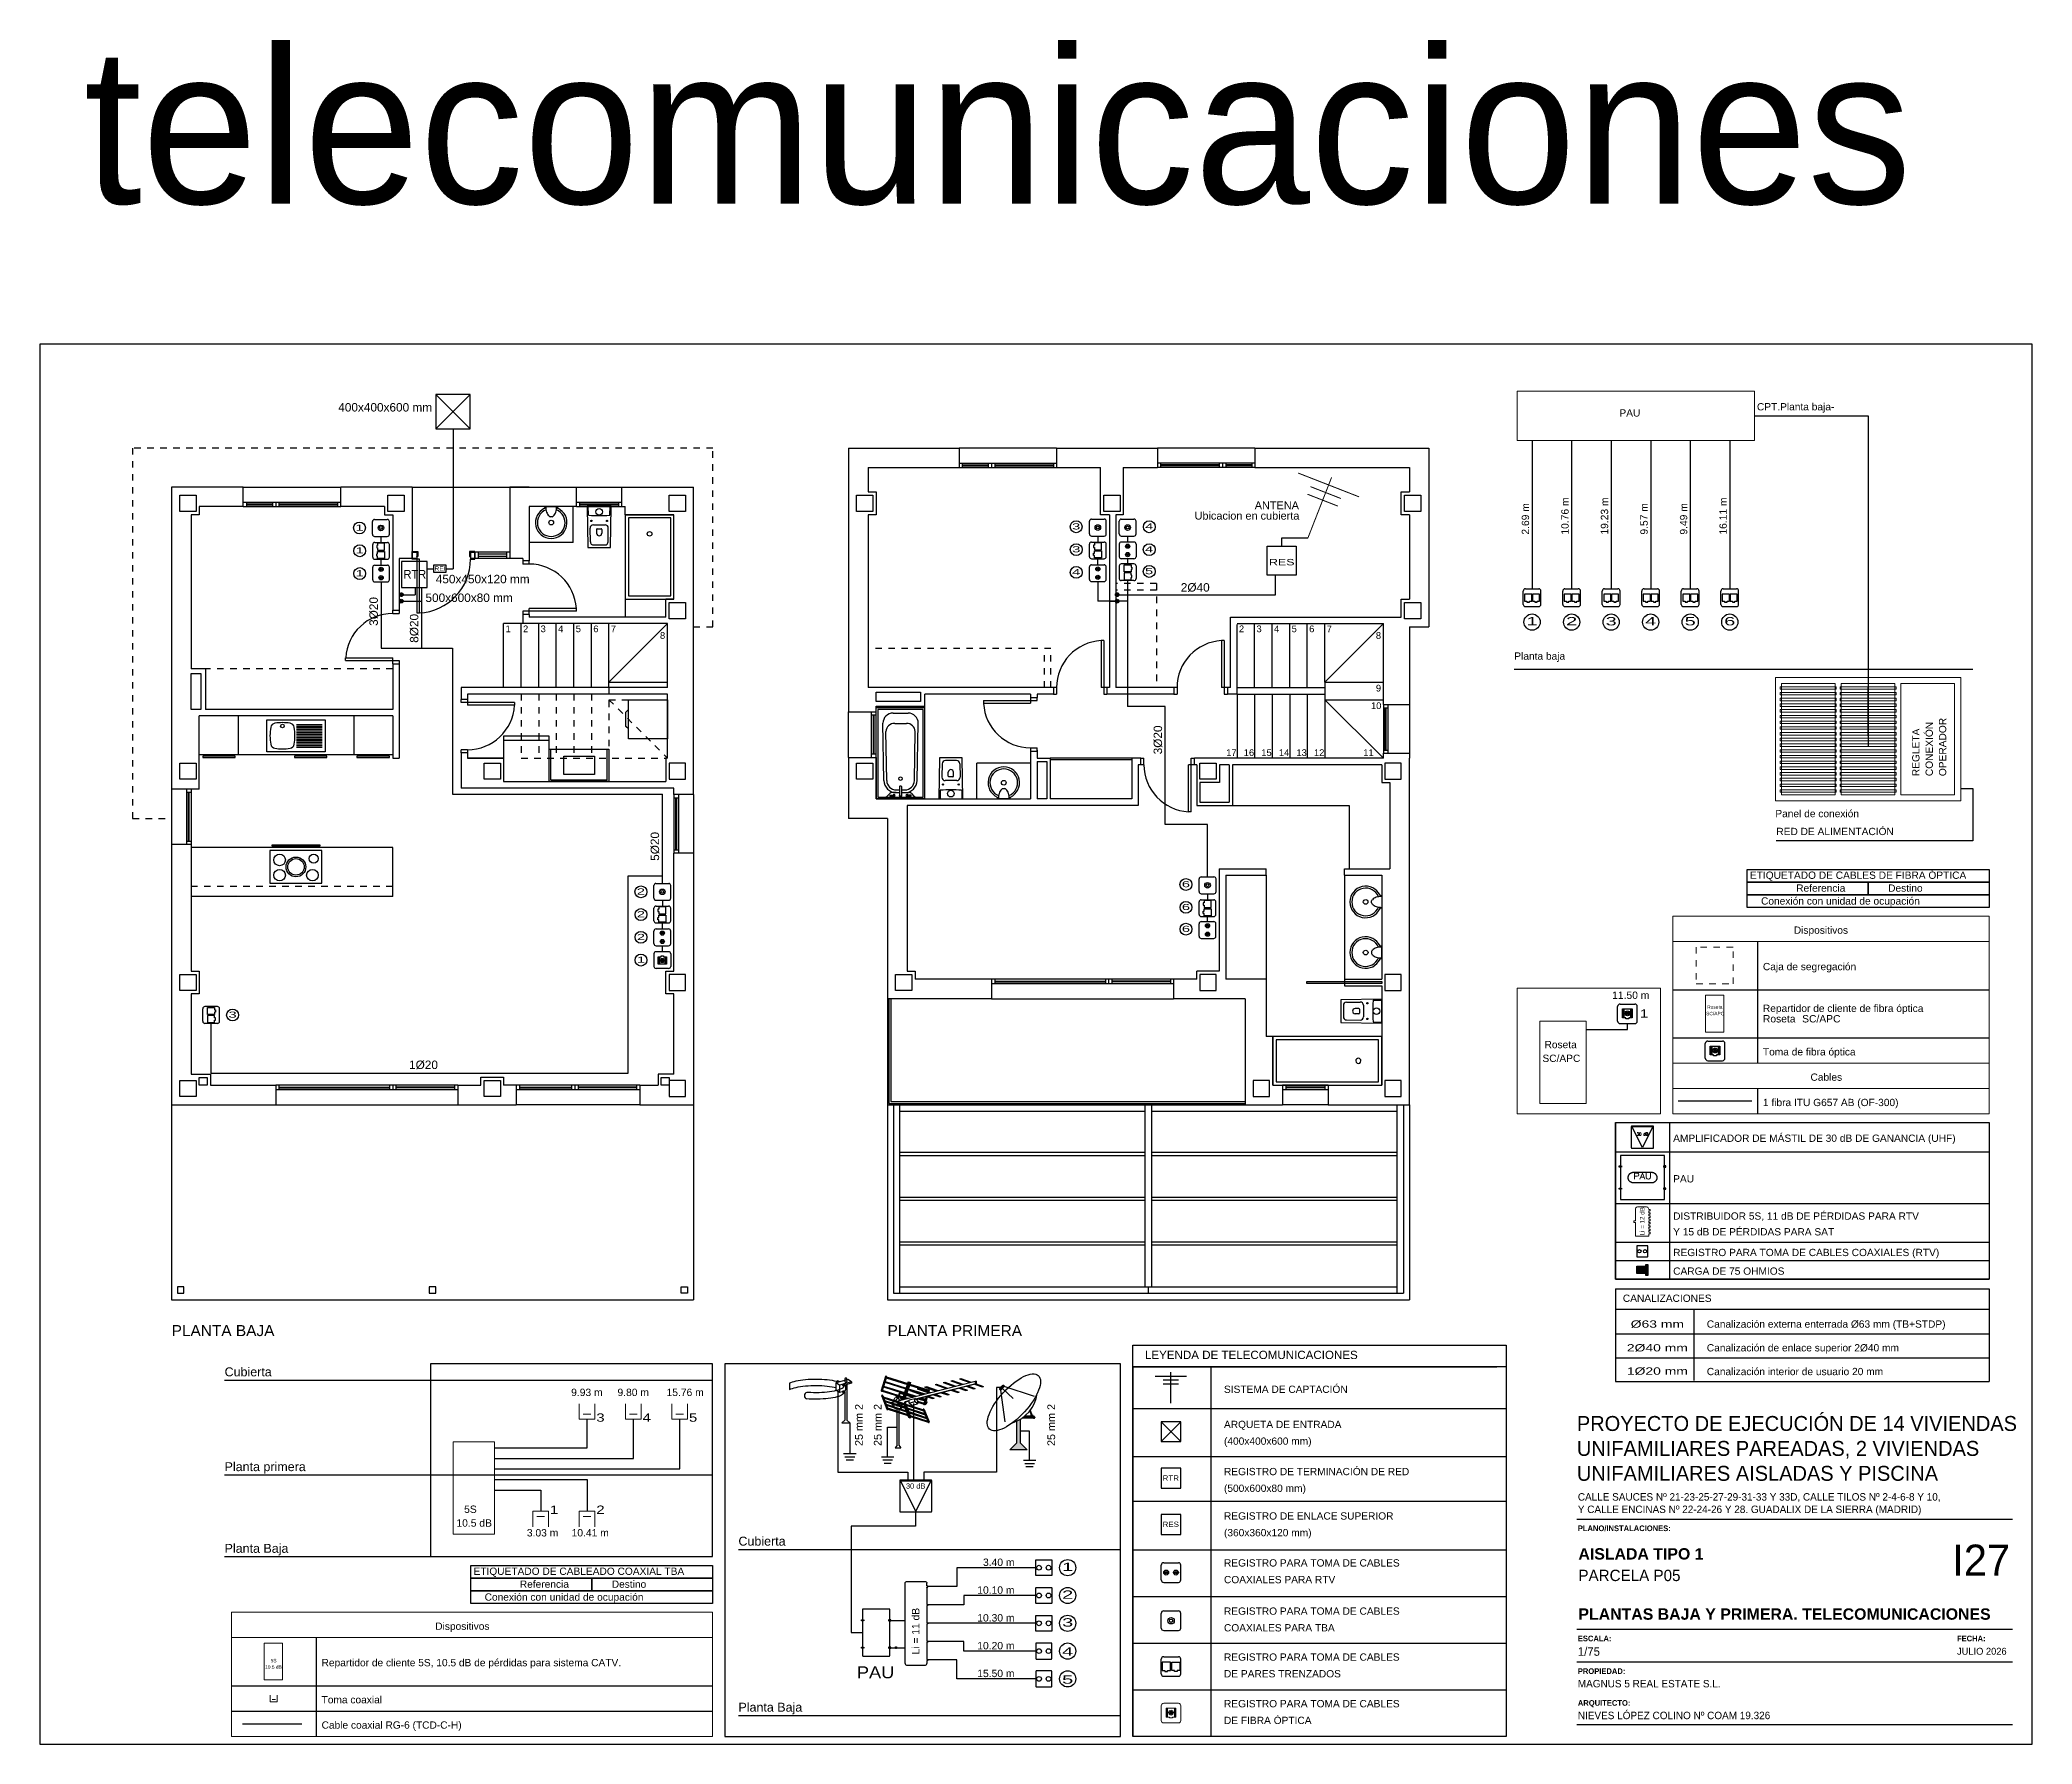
# Model space of a CAD drawing. Header units: millimetres. Extents: x 441156 to 441876, y 4514765 to 4515211.
# Drawn here: x 441432.47 to 441463.11, y 4515026.92 to 4515053.13 of the extents above; entities that cross this region are included whole.
import ezdxf
from ezdxf.enums import TextEntityAlignment as Align

# ---------------------------------------------------------------- set-up
doc = ezdxf.new("R2010")
doc.units = ezdxf.units.MM
for name, pattern in [('CONTINUA', [0]), ('CYPE_PUNTO', [0.075, 0, -0.075]), ('RAYITAS', [0.375, 0.25, -0.125])]:
    doc.linetypes.add(name, pattern=pattern)
doc.layers.add('01_cartela', color=6, linetype='Continuous', plot=False)
for name, color, linetype in [('01_mono BAJA', 2, 'Continuous'), ('01_mono PRIMERA', 2, 'Continuous'), ('01_proyección', 4, 'RAYITAS'), ('01_solar térmico', 3, 'Continuous'), ('01_texto cartela', 5, 'Continuous'), ('01_textos', 7, 'Continuous'), ('BORDE-A1', 4, 'Continuous'), ('CALEFAC_NOTAS', 7, 'Continuous'), ('VENTILACIÓN NOTAS', 7, 'Continuous')]:
    doc.layers.add(name, color=color, linetype=linetype)
for name, color, linetype, lineweight in [('FPL_PLANO_ESQ_TELEFONIA', 7, 'Continuous', 0), ('FPL_PLANO_FIBRA_OPTICA_ESPANYA', 7, 'Continuous', 0), ('FPL_PLANO_LEYENDA_ESQ_FIBRA_OPTICA_ESPANYA', 7, 'Continuous', 0), ('FPL_PLANO_LEYENDA_ESQ_TBA_COAX_ESPANYA', 7, 'Continuous', 0), ('FPL_PLANO_LEYENDA_ESQ_TELEVISION', 7, 'Continuous', 0), ('FPL_PLANO_TBA_COAX_ESPANYA', 7, 'Continuous', 0), ('ICT_NUDOS', 19, 'Continuous', 0)]:
    doc.layers.add(name, color=color, linetype=linetype, lineweight=lineweight)
doc.styles.add('Century Gothic', font='', dxfattribs={"height": 2})
doc.styles.add('Century Gothic_3', font='', dxfattribs={"height": 4.5})
doc.styles.add('Century Gothic_5', font='', dxfattribs={"height": 2.5})
doc.styles.add('Century Gothic_6', font='', dxfattribs={"height": 11})
doc.styles.add('CYPETXT', font='romans__.ttf', dxfattribs={"height": 0.2})
doc.styles.add('CYPETXT_romans', font='arial.ttf', dxfattribs={"height": 0.2})
doc.styles.add('Estilo1', font='swissel.ttf')
doc.styles.add('NIEVES2', font='sanss___.ttf')
doc.styles.add('NIEVES3', font='swisseb.ttf')
doc.styles.get('Century Gothic').set_extended_font_data('Century Gothic')
doc.styles.get('Century Gothic_3').set_extended_font_data('Century Gothic')
doc.styles.get('Century Gothic_5').set_extended_font_data('Century Gothic')
doc.styles.get('Century Gothic_6').set_extended_font_data('Century Gothic')

msp = doc.modelspace()

# ---------------------------------------------------------------- texts
at = {"layer": '01_cartela', "color": 3, "insert": (441433.15181495, 4515053.00461185), "char_height": 2.3928733831, "width": 70.1854420962, "attachment_point": 1, "style": 'Century Gothic_6'}
msp.add_mtext('telecomunicaciones', dxfattribs=at)
at = {"layer": '01_solar térmico', "color": 202, "style": 'NIEVES2'}
for s, height, width, p, p2 in [('RTR', 0.132333286, 0.9359, (441438.06427112, 4515044.84649448, -0.00000442), (441438.41339755, 4515044.84649448, -0.00000442)), ('REI', 0.066166643, 1.153734, (441438.53983703, 4515044.96624823, -0.00000442), (441438.71440025, 4515044.96624823, -0.00000442)), ('RES', 0.099249965, 1.403167, (441451.37437466, 4515045.04870839, -0.00000442), (441451.7671419, 4515045.04870839, -0.00000442)), ('RTR', 0.081508736, 1.096161, (441449.73801979, 4515030.97015465), (441449.98988178, 4515030.97015465)), ('RES', 0.081508736, 1.095627, (441449.73801979, 4515030.25887386), (441449.98988178, 4515030.25887386))]:
    msp.add_text(s, height=height, dxfattribs=dict(at, width=width)).set_placement(p, p2, align=Align.FIT)
at = {"layer": '01_texto cartela', "color": 5}
for s, insert, char_height, width, attachment_point, style in [('\\PPROYECTO DE EJECUCIÓN DE 14 VIVIENDAS UNIFAMILIARES PAREADAS, 2 VIVIENDAS UNIFAMILIARES AISLADAS Y PISCINA', (441456.10926684, 4515032.34868503), 0.23, 6.8221698289, 1, 'Century Gothic_3'), ('CALLE SAUCES Nº 21-23-25-27-29-31-33 Y 33D, CALLE TILOS Nº 2-4-6-8 Y 10, \\PY CALLE ENCINAS Nº 22-24-26 Y 28. GUADALIX DE LA SIERRA (MADRID)', (441456.12406073, 4515030.77858541), 0.114550418, 9.2468106263, 1, 'Century Gothic'), ('{\\fCentury Gothic|b1|i0|c0|p34;PLANO/INSTALACIONES: }', (441456.12406073, 4515030.28161648), 0.0870135776, 2.1171461181, 1, 'Century Gothic'), ('\\pt2.3273;\\PPARCELA P05', (441456.13293706, 4515029.42372574), 0.1745530179, 7.0090801689, 7, 'Century Gothic_5'), ('\\pt2.3273;PLANTAS BAJA Y PRIMERA. TELECOMUNICACIONES', (441456.13293706, 4515028.82925349), 0.1745530179, 7.0090801689, 7, 'NIEVES3'), ('{\\fCentury Gothic|b1|i0|c0|p34;ESCALA: }', (441456.12406073, 4515028.5872371), 0.0870135776, 2.1171461181, 1, 'Century Gothic'), ('1/75', (441456.12406073, 4515028.40860466), 0.130914763, 2.1171461181, 1, 'Century Gothic'), ('JULIO 2026', (441461.95492815, 4515028.40037795), 0.106913723, 3.5043768434, 1, 'Century Gothic'), ('{\\fCentury Gothic|b1|i0|c0|p34;FECHA: }', (441461.95492815, 4515028.5872371), 0.0870135776, 2.1171461181, 1, 'Century Gothic'), ('{\\fCentury Gothic|b1|i0|c0|p34;PROPIEDAD:}', (441456.12406073, 4515028.08455204), 0.0870135776, 0.8370923696, 1, 'Century Gothic'), ('MAGNUS 5 REAL ESTATE S.L.', (441456.12406073, 4515027.9059196), 0.114550418, 4.882308024, 1, 'Century Gothic'), ('{\\fCentury Gothic|b1|i0|c0|p34;ARQUITECTO:}', (441456.12406073, 4515027.59546676), 0.0870135776, 0.8370923696, 1, 'Century Gothic'), ('NIEVES LÓPEZ COLINO Nº COAM 19.326', (441456.12406073, 4515027.41683433), 0.114550418, 3.6515309653, 1, 'Century Gothic')]:
    msp.add_mtext(s, dxfattribs=dict(at, insert=insert, char_height=char_height, width=width, attachment_point=attachment_point, style=style))
at = {"layer": '01_texto cartela', "color": 1}
for s, insert, char_height, width, attachment_point, style in [('\\pt2.3273;AISLADA TIPO 1 ', (441456.13293706, 4515029.75523739), 0.1745530179, 7.0090801689, 7, 'NIEVES3'), ('I27', (441462.77101276, 4515029.98735302), 0.478574677, 1.0498533469, 3, 'Century Gothic_6')]:
    msp.add_mtext(s, dxfattribs=dict(at, insert=insert, char_height=char_height, width=width, attachment_point=attachment_point, style=style))
at = {"layer": '01_textos', "style": 'NIEVES2'}
for s, height, rotation, p in [('400x400x600 mm', 0.13, 0.000000107, (441437.06148144, 4515047.41486142, -0.00000442)), ('Ubicacion en cubierta', 0.12, 0.000000107, (441450.22998796, 4515045.7525459, -0.00000442)), ('ANTENA', 0.12, 0.000000107, (441451.15509084, 4515045.91289288, -0.00000442)), (' 450x450x120 mm', 0.13, 0.000000107, (441438.51047967, 4515044.77332563, -0.00000442)), ('2%%C40', 0.13, 0.000000107, (441450.01821654, 4515044.64537471, -0.00000442)), ('3%%C20', 0.13, 89.999999893, (441437.67028998, 4515044.11782092, -0.00000442)), (' 500x600x80 mm', 0.13, 0.000000107, (441438.35235539, 4515044.48602048, -0.00000442)), ('8%%C20', 0.13, 89.999999893, (441438.29327967, 4515043.85804614, -0.00000442)), ('3%%C20', 0.13, 89.999999893, (441449.73015081, 4515042.14193466, -0.00000442)), ('5%%C20', 0.13, 89.999999893, (441441.99528999, 4515040.50438574, -0.00000442)), ('1%%C20', 0.13, 359.999999893, (441438.15028151, 4515037.30216535, -0.00000442))]:
    msp.add_text(s, height=height, rotation=rotation, dxfattribs=at).set_placement(p)
at = {"layer": '01_textos', "color": 5, "style": 'Estilo1'}
for s, height, p in [('PAU', 0.11192926, (441456.76363832, 4515047.30391316)), ('CPT.Planta baja-', 0.1119292596, (441458.87833832, 4515047.39910474)), ('Planta baja', 0.1119292596, (441455.14673832, 4515043.5643708)), ('Panel de conexión', 0.1119292596, (441459.16132857, 4515041.14166342)), ('RED DE ALIMENTACIÓN', 0.1119292596, (441459.17646573, 4515040.86673636)), ('ETIQUETADO DE CABLES DE FIBRA ÓPTICA', 0.1119292596, (441458.76998657, 4515040.19395776)), ('Referencia', 0.11192926, (441459.4820859, 4515039.99570724)), ('Destino', 0.11192926, (441460.89595411, 4515039.99570724)), ('Conexión con unidad de ocupación', 0.1119292596, (441458.94098657, 4515039.79746835)), ('Dispositivos', 0.1119292596, (441459.44517165, 4515039.34885511)), ('Caja de segregación', 0.1119292596, (441458.97017165, 4515038.78835511)), ('Repartidor de cliente de fibra óptica', 0.1119292596, (441458.97017165, 4515038.14612557)), ('Roseta', 0.11192926, (441455.61198499, 4515037.58871622)), ('Toma de fibra óptica', 0.1119292596, (441458.97017165, 4515037.47735511)), ('SC/APC', 0.11192926, (441455.57987499, 4515037.37760511)), ('Cables', 0.11192926, (441459.70167165, 4515037.08785511)), ('1 fibra ITU G657 AB (OF-300)', 0.1119292596, (441458.97017165, 4515036.69835511)), ('ETIQUETADO DE CABLEADO COAXIAL TBA', 0.1119292596, (441439.14140404, 4515029.48795992)), ('Referencia', 0.11192926, (441439.85350338, 4515029.2897094)), ('Destino', 0.11192926, (441441.26737158, 4515029.2897094)), ('Conexión con unidad de ocupación', 0.1119292596, (441439.31240404, 4515029.09147051)), ('Dispositivos', 0.1119292596, (441438.55308913, 4515028.64285726)), ('Repartidor de cliente 5S, 10.5 dB de pérdidas para sistema CATV.', 0.1119292596, (441436.80508913, 4515028.08235726)), ('Toma coaxial', 0.1119292596, (441436.80508913, 4515027.51235726)), ('Cable coaxial RG-6 (TCD-C-H)', 0.1119292596, (441436.80508913, 4515027.12285726))]:
    msp.add_text(s, height=height, dxfattribs=at).set_placement(p, align=Align.BOTTOM_LEFT)
for s, height, p in [('AMPLIFICADOR DE MÁSTIL DE 30 dB DE GANANCIA (UHF)', 0.1119292596, (441457.58979041, 4515036.18217764)), ('PAU', 0.11192926, (441457.58979041, 4515035.55812638)), ('Y 15 dB DE PÉRDIDAS PARA SAT', 0.1119292596, (441457.58979041, 4515034.74251166)), ('DISTRIBUIDOR 5S, 11 dB DE PÉRDIDAS PARA RTV ', 0.1119292596, (441457.58979041, 4515034.9850031)), ('REGISTRO PARA TOMA DE CABLES COAXIALES (RTV)', 0.1119292596, (441457.58979041, 4515034.42481131)), ('CARGA DE 75 OHMIOS', 0.1119292596, (441457.58979041, 4515034.13825716)), ('CANALIZACIONES', 0.1119292596, (441456.81649863, 4515033.72080761)), ('PLANTA BAJA', 0.1697265748, (441434.49928886, 4515033.19451618, -0.00000442)), ('PLANTA PRIMERA', 0.1697265748, (441445.50859925, 4515033.19451618, -0.00000442)), ('Canalización externa enterrada %%C63 mm (TB+STDP) ', 0.1119292596, (441458.10730275, 4515033.32370752)), ('Canalización de enlace superior 2%%C40 mm ', 0.1119292596, (441458.10730275, 4515032.9586163)), ('Canalización interior de usuario 20 mm ', 0.1119292596, (441458.10730275, 4515032.59352509)), ('SISTEMA DE CAPTACIÓN', 0.1119292596, (441450.68215976, 4515032.3206797)), ('ARQUETA DE ENTRADA', 0.1119292596, (441450.68215976, 4515031.78013165)), ('(400x400x600 mm)', 0.1119292596, (441450.68215976, 4515031.52330799)), ('REGISTRO DE TERMINACIÓN DE RED ', 0.1119292596, (441450.68215976, 4515031.05500927)), ('(500x600x80 mm)', 0.1119292596, (441450.68215976, 4515030.79818561)), ('(360x360x120 mm)', 0.1119292596, (441450.68215976, 4515030.1153319)), ('REGISTRO DE ENLACE SUPERIOR', 0.1119292596, (441450.68215976, 4515030.37215556)), ('REGISTRO PARA TOMA DE CABLES ', 0.1119292596, (441450.68215976, 4515029.65005331)), ('COAXIALES PARA RTV', 0.1119292596, (441450.68215976, 4515029.39322965)), ('REGISTRO PARA TOMA DE CABLES ', 0.1119292596, (441450.68215976, 4515028.90868473)), ('COAXIALES PARA TBA', 0.1119292596, (441450.68215976, 4515028.65186108)), ('REGISTRO PARA TOMA DE CABLES', 0.1119292596, (441450.68215976, 4515028.20190293)), ('DE PARES TRENZADOS', 0.1119292596, (441450.68215976, 4515027.94507927)), ('REGISTRO PARA TOMA DE CABLES', 0.1119292596, (441450.68215976, 4515027.48476547)), ('DE FIBRA ÓPTICA', 0.1119292596, (441450.68215976, 4515027.22794181))]:
    msp.add_text(s, height=height, dxfattribs=at).set_placement(p)
for s, width, p, p2 in [('%%c63 mm', 1.15236, (441456.93743751, 4515033.32370752), (441457.75677011, 4515033.32370752)), ('2%%C40 mm', 1.156229, (441456.87800406, 4515032.9586163), (441457.81620357, 4515032.9586163)), ('1%%c20 mm', 1.156229, (441456.87800406, 4515032.60064516), (441457.81620357, 4515032.60064516))]:
    msp.add_text(s, height=0.11192926, dxfattribs=dict(at, width=width)).set_placement(p, p2, align=Align.FIT)
at = {"layer": '01_textos', "color": 1, "style": 'Estilo1'}
msp.add_text('LEYENDA DE TELECOMUNICACIONES', height=0.1273653913, dxfattribs=at).set_placement((441449.46714187, 4515032.8415352))
at = {"layer": 'BORDE-A1', "ltscale": 0.01, "style": 'NIEVES2'}
msp.add_text('30 dB', height=0.082099562, dxfattribs=at).set_placement((441445.79130769, 4515030.82304237), align=Align.BOTTOM_LEFT)
at = {"layer": 'CALEFAC_NOTAS', "color": 7, "style": 'CYPETXT'}
for s, height, width, p, p2 in [('30 dB', 0.046697713, 0.757132, (441457.02712542, 4515036.27769569), (441457.2057654, 4515036.27769569)), ('PAU', 0.08915018, 1.068582, (441456.97864471, 4515035.61013066), (441457.25849137, 4515035.61013066))]:
    msp.add_text(s, height=height, dxfattribs=dict(at, width=width)).set_placement(p, p2, align=Align.FIT)
at = {"layer": 'FPL_PLANO_ESQ_TELEFONIA', "color": 5}
for s, height, style, p in [('2.69 m', 0.11305, 'NIEVES2', (441455.40838752, 4515045.52212638)), ('10.76 m', 0.11305, 'NIEVES2', (441456.01638752, 4515045.52212638)), ('19.23 m', 0.11305, 'NIEVES2', (441456.62438752, 4515045.52212638)), ('9.57 m', 0.11305, 'NIEVES2', (441457.23238752, 4515045.52212638)), ('9.49 m', 0.11305, 'NIEVES2', (441457.84038752, 4515045.52212638)), ('16.11 m', 0.11305, 'NIEVES2', (441458.44838752, 4515045.52212638)), ('REGLETA', 0.1121, 'Estilo1', (441461.41124523, 4515041.80666342)), ('CONEXIÓN', 0.1121, 'Estilo1', (441461.61707857, 4515041.80666342)), ('OPERADOR', 0.1121, 'Estilo1', (441461.8229119, 4515041.80666342))]:
    msp.add_text(s, height=height, rotation=90, dxfattribs=dict(at, style=style)).set_placement(p, align=Align.BOTTOM_LEFT)
at = {"layer": 'FPL_PLANO_LEYENDA_ESQ_FIBRA_OPTICA_ESPANYA', "style": 'CYPETXT_romans'}
for s, p in [('Roseta', (441458.11276527, 4515038.25472745)), ('SC/APC', (441458.09766314, 4515038.15543667))]:
    msp.add_text(s, height=0.053333333, dxfattribs=at).set_placement(p, align=Align.MIDDLE_LEFT)
at = {"layer": 'FPL_PLANO_LEYENDA_ESQ_TBA_COAX_ESPANYA', "style": 'CYPETXT_romans'}
for s, p in [('10.5 dB', (441435.93645296, 4515028.06136081)), (' 5S ', (441436.00073381, 4515028.16065159))]:
    msp.add_text(s, height=0.053333333, dxfattribs=at).set_placement(p, align=Align.BOTTOM_LEFT)
at = {"layer": 'FPL_PLANO_LEYENDA_ESQ_TELEVISION', "style": 'NIEVES2'}
msp.add_text('Li = 12 dB', height=0.068586461, rotation=90, dxfattribs=at).set_placement((441457.16925491, 4515034.74344486), align=Align.BOTTOM_LEFT)
at = {"layer": 'VENTILACIÓN NOTAS', "color": 5, "style": 'NIEVES2', "width": 1.751796}
for s, p, p2 in [('1', (441437.32510275, 4515045.58277083, 0.49999558), (441437.45078439, 4515045.58277083, 0.49999558)), ('3', (441448.3466004, 4515045.60097733, 0.49999659), (441448.47228204, 4515045.60097734, 0.49999659)), ('4', (441449.46877752, 4515045.60097734, 0.49999659), (441449.59445916, 4515045.60097734, 0.49999659)), ('1', (441437.32846418, 4515045.23153614, -0.00000442), (441437.45414583, 4515045.23153614, -0.00000442)), ('3', (441448.34761646, 4515045.24974265, -0.00000341), (441448.47329811, 4515045.24974265, -0.00000341)), ('4', (441449.46776144, 4515045.24974264, -0.00000341), (441449.59344309, 4515045.24974264, -0.00000341)), ('1', (441437.32846418, 4515044.88131752, -0.00000442), (441437.45414582, 4515044.88131752, -0.00000442)), ('4', (441448.34761646, 4515044.89952402, -0.00000341), (441448.4732981, 4515044.89952403, -0.00000341)), ('5', (441449.46776144, 4515044.91353277, -0.00000341), (441449.59344308, 4515044.91353277, -0.00000341)), ('2', (441441.65244811, 4515039.98594125, 0.48897259), (441441.77812976, 4515039.98594125, 0.48897259)), ('6', (441450.03365623, 4515040.09872127, 0.50002075), (441450.15933788, 4515040.09872127, 0.50002075)), ('2', (441441.65346418, 4515039.63674032, -0.00000442), (441441.77914582, 4515039.63674032, -0.00000442)), ('6', (441450.0346723, 4515039.74748658, 0.00002075), (441450.16035394, 4515039.74748658, 0.00002075)), ('6', (441450.03467229, 4515039.4112767, 0.00002075), (441450.16035394, 4515039.4112767, 0.00002075)), ('2', (441441.65346417, 4515039.28652169, -0.00000442), (441441.77914582, 4515039.2865217, -0.00000442)), ('1', (441441.65346416, 4515038.93630307, -0.00000442), (441441.77914581, 4515038.93630307, -0.00000442)), ('3', (441435.37339483, 4515038.09133657, -0.00000442), (441435.49907648, 4515038.09133657, -0.00000442))]:
    msp.add_text(s, height=0.0940678, rotation=0.000000849, dxfattribs=at).set_placement(p, p2, align=Align.FIT)
at = {"layer": 'VENTILACIÓN NOTAS', "color": 5, "style": 'NIEVES2'}
for s, height, width, p, p2 in [('1', 0.12823996, 1.751796, (441455.33466921, 4515044.12578692), (441455.50600743, 4515044.12578692)), ('2', 0.12823996, 1.751796, (441455.94266921, 4515044.12578692), (441456.11400743, 4515044.12578692)), ('3', 0.12823996, 1.751796, (441456.55066921, 4515044.12578692), (441456.72200743, 4515044.12578692)), ('4', 0.12823996, 1.751796, (441457.15866921, 4515044.12578692), (441457.33000743, 4515044.12578692)), ('5', 0.12823996, 1.751796, (441457.76666921, 4515044.12578692), (441457.93800743, 4515044.12578692)), ('6', 0.12823996, 1.751796, (441458.37466921, 4515044.12578692), (441458.54600743, 4515044.12578692)), ('1', 0.12823996, 1.311254, (441457.0795677, 4515038.09303583), (441457.2078177, 4515038.09303583)), ('3', 0.12823996, 1.311254, (441441.02942246, 4515031.87716516), (441441.15767246, 4515031.87716516)), ('4', 0.12823996, 1.311254, (441441.74192246, 4515031.87716516), (441441.87017246, 4515031.87716516)), ('5', 0.12823996, 1.311254, (441442.45442246, 4515031.87716516), (441442.58267246, 4515031.87716516)), ('1', 0.12823996, 1.311254, (441440.31692246, 4515030.45998005), (441440.44517246, 4515030.45998005)), ('2', 0.12823996, 1.311254, (441441.02942246, 4515030.45998005), (441441.15767246, 4515030.45998005)), ('1', 0.12823996, 1.751796, (441448.19306546, 4515029.58136969), (441448.36440368, 4515029.58136969)), ('2', 0.12823996, 1.751796, (441448.19306546, 4515029.15386969), (441448.36440368, 4515029.15386969)), ('3', 0.12823996, 1.751796, (441448.19306546, 4515028.72636969), (441448.36440368, 4515028.72636969)), ('4', 0.12823996, 1.751796, (441448.19306546, 4515028.27921723), (441448.36440368, 4515028.27921723)), ('PAU', 0.183199946, 1.115307, (441445.036411, 4515027.9308947), (441445.61266687, 4515027.9308947)), ('5', 0.12823996, 1.751796, (441448.19306546, 4515027.84802308), (441448.36440368, 4515027.84802308))]:
    msp.add_text(s, height=height, dxfattribs=dict(at, width=width)).set_placement(p, p2, align=Align.FIT)
for s, p in [('11.50 m', (441456.65138337, 4515038.34645356)), ('Roseta', (441458.97017165, 4515037.98456337)), ('SC/APC', (441459.57357204, 4515037.98456337)), ('9.93 m', (441440.64289042, 4515032.23816516)), ('9.80 m', (441441.35539042, 4515032.23816516)), ('15.76 m', (441442.10971277, 4515032.23816516)), (' 5S ', (441438.95301303, 4515030.4406532)), ('10.5 dB', (441438.87891303, 4515030.22954209)), ('3.03 m', (441439.96176946, 4515030.07853333)), ('10.41 m', (441440.64980243, 4515030.07853333))]:
    msp.add_text(s, height=0.113354967, dxfattribs=at).set_placement(p, align=Align.BOTTOM_LEFT)
for s, height, p in [('Cubierta', 0.13739996, (441435.31358913, 4515032.5757311)), ('Planta primera', 0.1373999596, (441435.31358913, 4515031.11753003)), ('Planta Baja', 0.1373999596, (441435.31358913, 4515029.86136973)), ('Cubierta', 0.13739996, (441443.2156014, 4515029.97167208)), ('Planta Baja', 0.1373999596, (441443.2156014, 4515027.41775554))]:
    msp.add_text(s, height=height, dxfattribs=at).set_placement(p)
for s, height, p in [('25 mm 2 ', 0.119022715, (441445.12787042, 4515031.50380877)), ('25 mm 2 ', 0.119022715, (441445.4169358, 4515031.50380877)), ('25 mm 2 ', 0.119022715, (441448.08560922, 4515031.50380877)), ('Li = 11 dB', 0.113354967, (441445.99780701, 4515028.29707952))]:
    msp.add_text(s, height=height, rotation=90, dxfattribs=at).set_placement(p)
for s, p in [('3.40 m', (441447.46059658, 4515029.65926359)), ('10.10 m', (441447.46059658, 4515029.23176358)), ('10.30 m', (441447.46059658, 4515028.80426359)), ('10.20 m', (441447.46059658, 4515028.37676359)), ('15.50 m', (441447.46059658, 4515027.94926359))]:
    msp.add_text(s, height=0.113354967, dxfattribs=at).set_placement(p, align=Align.RIGHT)

# ---------------------------------------------------------------- blocks, each defined once
blk = doc.blocks.new('A$C48161785')
at = {"layer": '01_mono BAJA', "color": 254, "linetype": 'CONTINUA'}
for p, q in [((1.1, 12.5), (0, 12.5)), ((0, 12.5), (0, 7.855)), ((1.1, 12.2), (1.1, 12.5)), ((1.1, 12.5), (2.6, 12.5)), ((1.1, 12.27, 0), (2.6, 12.27, 0)), ((1.15, 12.27), (1.15, 12.2)), ((1.55, 12.27, 0), (1.55, 12.2, 0)), ((1.6, 12.27, 0), (1.6, 12.2, 0)), ((1.65, 12.27, 0), (1.65, 12.2, 0)), ((2.55, 12.27, 0), (2.55, 12.2, 0)), ((3.7, 12.5), (2.6, 12.5)), ((2.6, 12.2), (2.6, 12.5)), ((3.7, 12.5), (3.7, 11.4)), ((3.7, 12.5), (5.2, 12.5)), ((5.5, 12.5), (5.2, 12.5)), ((5.2, 12.5), (5.2, 11.4)), ((5.2, 12.5), (6.225, 12.5)), ((6.225, 12.2), (6.225, 12.5)), ((6.225, 12.5), (6.925, 12.5)), ((6.225, 12.27), (6.925, 12.27)), ((6.275, 12.2), (6.275, 12.27)), ((6.875, 12.2), (6.875, 12.27)), ((6.925, 12.2), (6.925, 12.5)), ((6.925, 12.5), (8.025, 12.5)), ((8.025, 7.77, 0), (8.025, 12.5)), ((0.3, 12.075), (0.3, 9.705)), ((0.425, 12.075, 0), (0.3, 12.075, 0)), ((1.1, 12.2), (0.425, 12.2)), ((0.425, 12.2, 0), (0.425, 12.075, 0)), ((1.1, 12.2, 0), (2.6, 12.2, 0)), ((1.15, 12.242), (1.55, 12.242, 0)), ((1.15, 12.228), (1.55, 12.228, 0)), ((1.65, 12.242, 0), (2.55, 12.242, 0)), ((1.65, 12.228, 0), (2.55, 12.228, 0)), ((3.275, 12.2), (2.6, 12.2)), ((3.275, 12.2, 0), (3.275, 12.075, 0)), ((3.275, 12.075, 0), (3.4, 12.075, 0)), ((3.4, 12.075), (3.4, 10.606)), ((5.5, 12.2), (5.5, 11.366)), ((6.225, 12.2), (5.5, 12.2)), ((5.741, 12.198), (5.741, 12.183)), ((5.743, 12.2), (5.931, 12.2)), ((5.853, 12.043), (5.822, 12.043)), ((5.934, 12.198), (5.933, 12.183)), ((6.175, 11.65), (6.175, 12.2)), ((6.225, 12.2), (6.925, 12.2)), ((6.275, 12.242), (6.875, 12.242)), ((6.275, 12.228), (6.875, 12.228)), ((6.409, 12.073), (6.407, 12.2)), ((6.741, 12.073), (6.743, 12.2)), ((6.925, 12.2), (6.975, 12.2, 0)), ((6.975, 12.075, 0), (6.975, 12.2, 0)), ((6.975, 12.075, 0), (7.725, 12.075, 0)), ((7.725, 10.775, 0), (7.725, 12.075, 0)), ((6.175, 11.65), (5.5, 11.65)), ((6.439, 11.659), (6.435, 11.869)), ((6.485, 11.92), (6.665, 11.92)), ((6.535, 11.85), (6.535, 11.79)), ((6.545, 11.86), (6.605, 11.86)), ((6.615, 11.85), (6.615, 11.79)), ((6.711, 11.659), (6.715, 11.869)), ((3.7, 11.4), (3.5, 11.4)), ((3.5, 11.4), (3.5, 10.606)), ((3.71, 11.4), (3.77, 11.4)), ((3.77, 11.43), (3.77, 11.4)), ((3.785, 11.5), (3.785, 11.44)), ((4.58, 11.5), (4.58, 11.44)), ((4.595, 11.43), (4.595, 11.4)), ((4.665, 11.5), (4.665, 11.4)), ((5.2, 11.5), (4.665, 11.5)), ((5.2, 11.4), (4.665, 11.4)), ((4.715, 11.5), (4.715, 11.4)), ((5.15, 11.467), (4.715, 11.467)), ((5.15, 11.433), (4.715, 11.433)), ((5.15, 11.5), (5.15, 11.4)), ((5.4, 11.4), (5.2, 11.4)), ((5.4, 11.4), (5.4, 11.366)), ((5.5, 11.366), (5.4, 11.366)), ((5.4, 11.366), (5.4, 11.316)), ((5.5, 11.316), (5.5, 11.366)), ((6.489, 11.61), (6.661, 11.61)), ((5.5, 11.316), (5.4, 11.316)), ((6.975, 10.775, 0), (6.975, 10.5)), ((7.725, 10.775, 0), (7.6, 10.775, 0)), ((7.6, 10.5), (7.6, 10.775, 0)), ((3.4, 10.606), (3.5, 10.606)), ((3.4, 10.556), (3.4, 10.606)), ((3.4, 10.556), (3.5, 10.556)), ((3.5, 10.606), (3.5, 10.556)), ((6.224, 10.591), (5.4, 10.591)), ((5.4, 10.591), (5.4, 10.541)), ((5.4, 10.541), (5.4, 10.4)), ((5.5, 10.541), (5.4, 10.541)), ((5.5, 10.541), (5.5, 10.632)), ((6.224, 10.632), (5.5, 10.632)), ((5.5, 10.541), (5.5, 10.5)), ((7.6, 10.5), (5.5, 10.5)), ((6.224, 10.591), (6.224, 10.632)), ((5.105, 9.415), (5.105, 10.4)), ((5.4, 10.4), (5.105, 10.4)), ((5.375, 9.415), (5.375, 10.4)), ((7.625, 10.4), (5.4, 10.4)), ((5.645, 9.415), (5.645, 10.4)), ((5.915, 9.415), (5.915, 10.4)), ((6.185, 9.415), (6.185, 10.4)), ((6.455, 9.415), (6.455, 10.4)), ((6.725, 9.415), (6.725, 10.4)), ((6.725, 9.5), (7.625, 10.4)), ((7.625, 9.415), (7.625, 10.4)), ((2.676, 9.831), (2.676, 9.872)), ((2.676, 9.872), (3.4, 9.872)), ((2.676, 9.831), (3.5, 9.831)), ((3.4, 9.781), (3.4, 9.872)), ((3.5, 9.831), (3.5, 9.781)), ((0.52, 9.705), (0.3, 9.705)), ((0.52, 9.705), (0.52, 9.08)), ((3.4, 9.781), (3.4, 9.08)), ((3.4, 9.781), (3.5, 9.781)), ((3.5, 9.781), (3.5, 8.33)), ((6.725, 9.5), (7.625, 9.5)), ((7.625, 9.415, 0), (4.45, 9.415, 0)), ((4.45, 9.415, 0), (4.45, 9.235, 0)), ((4.45, 9.415, 0), (4.45, 9.235, 0)), ((4.55, 9.235, 0), (4.45, 9.235, 0)), ((4.45, 9.185, 0), (4.45, 9.235, 0)), ((7.625, 9.315, 0), (4.55, 9.315, 0)), ((4.55, 9.315, 0), (4.55, 9.235, 0)), ((4.55, 9.315, 0), (4.55, 9.235, 0)), ((4.55, 9.235, 0), (4.55, 9.144, 0)), ((7.625, 8.33), (7.625, 9.315)), ((3.4, 8.98), (0.425, 8.98)), ((0.425, 7.855), (0.425, 8.98)), ((3.4, 9.08), (0.52, 9.08)), ((1.025, 8.98), (1.025, 8.38)), ((1.462, 8.43, 0), (1.462, 8.92, 0)), ((1.462, 8.92, 0), (2.362, 8.92, 0)), ((2.362, 8.92, 0), (2.362, 8.43, 0)), ((2.8, 8.98), (2.8, 8.38)), ((3.4, 8.98), (3.4, 8.33)), ((5.274, 9.185, 0), (4.45, 9.185, 0)), ((5.274, 9.144, 0), (4.55, 9.144, 0)), ((5.274, 9.185, 0), (5.274, 9.144, 0)), ((1.921, 8.85, 0), (2.317, 8.85, 0)), ((1.921, 8.825, 0), (2.317, 8.825, 0)), ((1.921, 8.8, 0), (2.317, 8.8, 0)), ((1.921, 8.775, 0), (2.317, 8.775, 0)), ((1.921, 8.75, 0), (2.317, 8.75, 0)), ((1.921, 8.725, 0), (2.317, 8.725, 0)), ((1.921, 8.7, 0), (2.317, 8.7, 0)), ((1.921, 8.675, 0), (2.317, 8.675, 0)), ((1.921, 8.65, 0), (2.317, 8.65, 0)), ((1.921, 8.625, 0), (2.317, 8.625, 0)), ((1.921, 8.6, 0), (2.317, 8.6, 0)), ((5.805, 8.6, 0), (5.105, 8.6, 0)), ((3.4, 8.38), (0.425, 8.38)), ((2.362, 8.43, 0), (1.462, 8.43, 0)), ((1.921, 8.575, 0), (2.317, 8.575, 0)), ((1.921, 8.55, 0), (2.317, 8.55, 0)), ((1.921, 8.525, 0), (2.317, 8.525, 0)), ((1.921, 8.5, 0), (2.317, 8.5, 0)), ((3.4, 8.33), (3.5, 8.33)), ((4.45, 8.41, 0), (4.45, 8.46, 0)), ((4.55, 8.46, 0), (4.45, 8.46, 0)), ((4.45, 8.41, 0), (4.45, 7.87, 0)), ((4.55, 8.41, 0), (4.45, 8.41, 0)), ((4.55, 8.46, 0), (4.55, 8.41, 0)), ((4.55, 8.41, 0), (4.55, 8.33, 0)), ((5.105, 8.33), (4.55, 8.33)), ((4.55, 8.33), (5.105, 8.33)), ((5.105, 8.33), (5.105, 7.97, 0)), ((5.83, 7.995, 0), (5.83, 8.47, 0)), ((6.7, 7.995, 0), (6.7, 8.47, 0)), ((7.625, 8.33), (7.6, 8.33)), ((7.625, 8.33), (7.6, 8.33)), ((7.6, 8.33), (7.6, 7.97)), ((5.105, 7.97, 0), (7.6, 7.97, 0)), ((5.83, 7.995, 0), (6.7, 7.995, 0)), ((0.425, 7.855), (0, 7.855)), ((0, 7.855), (0, 7.005)), ((0.23, 7.855), (0.23, 7.005)), ((0.23, 7.805), (0.3, 7.805)), ((0.258, 7.055), (0.258, 7.805)), ((0.272, 7.055), (0.272, 7.805)), ((0.3, 7.855), (0.3, 7.005)), ((7.725, 7.87, 0), (4.45, 7.87, 0)), ((7.725, 7.77, 0), (7.725, 7.87)), ((8.025, 7.77, 0), (7.725, 7.77, 0)), ((7.725, 7.77, 0), (7.725, 6.87, 0)), ((7.725, 7.72, 0), (7.795, 7.72, 0)), ((7.753, 6.92, 0), (7.753, 7.72, 0)), ((7.767, 6.92, 0), (7.767, 7.72, 0)), ((7.795, 7.77, 0), (7.795, 6.87, 0)), ((8.025, 7.77, 0), (8.025, 6.87, 0)), ((0.23, 7.055), (0.3, 7.055)), ((0.3, 7.005), (0, 7.005)), ((0, 7.005), (0, 3)), ((0.3, 7.005), (0.3, 5.055)), ((3.4, 6.955), (0.3, 6.955)), ((3.4, 6.205), (3.4, 6.955)), ((7.725, 6.92, 0), (7.795, 6.92, 0)), ((8.025, 6.87, 0), (7.725, 6.87, 0)), ((7.725, 5.055), (7.725, 6.87, 0)), ((8.025, 6.87, 0), (8.025, 3, 0)), ((3.4, 6.205), (0.3, 6.205)), ((7.6, 4.705), (7.6, 5.055)), ((7.6, 5.055), (7.725, 5.055)), ((0.3, 4.705), (0.3, 3.47)), ((7.725, 4.705), (7.6, 4.705)), ((7.725, 3.47), (7.725, 4.705)), ((0.3, 3.47), (0.595, 3.47)), ((0.595, 3.47), (0.595, 3.3)), ((7.725, 3.47), (7.48, 3.47)), ((7.48, 3.47), (7.48, 3.3, 0)), ((0.595, 3.3), (1.6, 3.3, 0)), ((1.6, 3.3, 0), (1.6, 3, 0)), ((4.4, 3.3, 0), (1.6, 3.3, 0)), ((4.4, 3.23, 0), (1.6, 3.23, 0)), ((1.65, 3.3, 0), (1.65, 3.23, 0)), ((1.65, 3.272, 0), (3.35, 3.272, 0)), ((1.65, 3.258, 0), (3.35, 3.258, 0)), ((3.35, 3.3, 0), (3.35, 3.23, 0)), ((3.4, 3.3, 0), (3.4, 3.23, 0)), ((3.45, 3.3, 0), (3.45, 3.23, 0)), ((4.35, 3.272, 0), (3.45, 3.272, 0)), ((4.35, 3.258, 0), (3.45, 3.258, 0)), ((4.35, 3.3, 0), (4.35, 3.23, 0)), ((4.4, 3.3, 0), (4.755, 3.3, 0)), ((4.4, 3.3, 0), (4.4, 3, 0)), ((5.3, 3.3, 0), (5.105, 3.3, 0)), ((7.2, 3.3, 0), (5.3, 3.3, 0)), ((5.3, 3.3, 0), (5.3, 3, 0)), ((7.2, 3.23, 0), (5.3, 3.23, 0)), ((5.35, 3.3, 0), (5.35, 3.23, 0)), ((5.35, 3.272, 0), (6.15, 3.272, 0)), ((5.35, 3.258, 0), (6.15, 3.258, 0)), ((6.15, 3.3, 0), (6.15, 3.23, 0)), ((6.2, 3.3, 0), (6.2, 3.23, 0)), ((6.25, 3.3, 0), (6.25, 3.23, 0)), ((7.15, 3.272, 0), (6.25, 3.272, 0)), ((7.15, 3.258, 0), (6.25, 3.258, 0)), ((7.15, 3.3, 0), (7.15, 3.23, 0)), ((7.2, 3.3, 0), (7.48, 3.3, 0)), ((7.2, 3.3, 0), (7.48, 3.3, 0)), ((7.2, 3.3, 0), (7.2, 3, 0)), ((0, 3), (1.6, 3)), ((0, 3), (0, 0)), ((0, 3), (1.6, 3, 0)), ((1.6, 3, 0), (4.4, 3, 0)), ((4.4, 3, 0), (5.3, 3, 0)), ((7.2, 3, 0), (5.3, 3, 0)), ((7.2, 3, 0), (8.025, 3)), ((8.025, 3), (8.025, 0)), ((0, 0, 0), (8.025, 0))]:
    blk.add_line(p, q, dxfattribs=at)
for points in [[(0.375, 12.125), (0.125, 12.125), (0.125, 12.375), (0.375, 12.375), (0.375, 12.125)], [(3.575, 12.125), (3.325, 12.125), (3.325, 12.375), (3.575, 12.375), (3.575, 12.125)], [(7.65, 12.375), (7.9, 12.375), (7.9, 12.125), (7.65, 12.125), (7.65, 12.375)], [(3.785, 11.51), (3.785, 11.5), (3.7, 11.5), (3.7, 11.51)], [(3.77, 11.4), (3.7, 11.4), (3.7, 11.5), (3.77, 11.5)], [(3.77, 11.4), (3.77, 11.39), (3.7, 11.39), (3.7, 11.4)], [(3.785, 11.44), (3.785, 11.43), (3.77, 11.43), (3.77, 11.44)], [(3.77, 11.39), (3.77, 10.565), (3.81, 10.565), (3.81, 11.39)], [(4.58, 11.51), (4.58, 11.5), (4.665, 11.5), (4.665, 11.51)], [(4.58, 11.44), (4.58, 11.43), (4.595, 11.43), (4.595, 11.44)], [(4.595, 11.4), (4.595, 11.39), (4.665, 11.39), (4.665, 11.4)], [(7.65, 10.725), (7.9, 10.725), (7.9, 10.475), (7.65, 10.475), (7.65, 10.725)], [(0.3, 9.635), (0.45, 9.635), (0.45, 9.08), (0.3, 9.08)], [(0.478, 8.36), (0.478, 8.34), (0.978, 8.34), (0.978, 8.36)], [(2.85, 8.36), (2.85, 8.34), (3.35, 8.34), (3.35, 8.36)], [(0.375, 8.005), (0.125, 8.005), (0.125, 8.255), (0.375, 8.255), (0.375, 8.005)], [(5.055, 8.005), (4.805, 8.005), (4.805, 8.255), (5.055, 8.255), (5.055, 8.005)], [(7.65, 8.005), (7.9, 8.005), (7.9, 8.255), (7.65, 8.255), (7.65, 8.005)], [(0.375, 4.755), (0.125, 4.755), (0.125, 5.005), (0.375, 5.005), (0.375, 4.755)], [(7.65, 4.755), (7.9, 4.755), (7.9, 5.005), (7.65, 5.005), (7.65, 4.755)], [(0.375, 3.125), (0.125, 3.125), (0.125, 3.375), (0.375, 3.375), (0.375, 3.125)], [(0.425, 3.42), (0.545, 3.42), (0.545, 3.3), (0.425, 3.3)], [(5.055, 3.125), (4.805, 3.125), (4.805, 3.375), (5.055, 3.375), (5.055, 3.125)], [(7.53, 3.42), (7.65, 3.42), (7.65, 3.3), (7.53, 3.3)], [(7.65, 3.125), (7.9, 3.125), (7.9, 3.375), (7.65, 3.375), (7.65, 3.125)], [(7.835, 0.2), (7.935, 0.2), (7.935, 0.1), (7.835, 0.1)]]:
    blk.add_lwpolyline(points, close=True, dxfattribs=at)
at = {"layer": '01_mono BAJA', "color": 254, "linetype": 'CONTINUA', "flags": 128}
blk.add_lwpolyline([(6.394, 12.2, 0.414214), (6.39, 12.196), (6.39, 12.195), (6.4, 11.574, 0.436396), (6.404, 11.57), (6.746, 11.57, 0.436396), (6.75, 11.574), (6.76, 12.195), (6.76, 12.196, 0.414214), (6.756, 12.2)], format="xyb", close=True, dxfattribs=at)
at = {"layer": '01_mono BAJA', "color": 254, "linetype": 'CONTINUA', "elevation": 0}
for points in [[(7.725, 12.075), (6.975, 12.075), (6.975, 10.775), (7.725, 10.775)], [(7.675, 12.025), (7.025, 12.025), (7.025, 10.825), (7.675, 10.825)], [(7.025, 9.23), (7.625, 9.23), (7.625, 8.63), (7.025, 8.63)], [(5.105, 8.67), (5.105, 7.97), (5.805, 7.97), (5.805, 8.67)], [(1.887, 8.36), (1.887, 8.34), (2.387, 8.34), (2.387, 8.36)], [(5.805, 8.47), (6.725, 8.47), (6.725, 7.97), (5.805, 7.97)], [(6.029, 8.363), (6.501, 8.363), (6.501, 8.077), (6.029, 8.077)], [(1.512, 6.408), (2.312, 6.408), (2.312, 6.908), (1.512, 6.908)], [(2.28, 6.975), (1.545, 6.975), (1.545, 6.995), (2.28, 6.995)], [(0.19, 0.2), (0.09, 0.2), (0.09, 0.1), (0.19, 0.1)], [(4.062, 0.2), (3.962, 0.2), (3.962, 0.1), (4.062, 0.1)]]:
    blk.add_lwpolyline(points, close=True, dxfattribs=at)
at = {"layer": '01_mono BAJA', "color": 254, "linetype": 'CONTINUA'}
for points in [[(4.595, 11.5), (4.595, 11.4)], [(4.665, 11.4), (4.665, 11.5)], [(0.3, 5.055), (0.425, 5.055), (0.425, 4.705), (0.3, 4.705)], [(4.755, 3.3), (4.755, 3.425), (5.105, 3.425), (5.105, 3.3)]]:
    blk.add_lwpolyline(points, dxfattribs=at)
at = {"layer": '01_mono BAJA', "color": 254, "linetype": 'CONTINUA', "elevation": 0}
blk.add_lwpolyline([(7.025, 8.78), (6.985, 8.82), (6.985, 9.04), (7.025, 9.08)], dxfattribs=at)
at = {"layer": '01_mono BAJA', "color": 254, "linetype": 'CONTINUA'}
for centre, radius in [((5.837, 11.953), 0.036), ((6.455, 11.98), 0.01), ((6.575, 12.12), 0.051), ((6.695, 11.98), 0.01), ((7.35, 11.781, 0), 0.035), ((1.704, 8.825, 0), 0.0275), ((1.66, 6.765, 0), 0.089), ((1.912, 6.658, 0), 0.152), ((1.912, 6.658, 0), 0.127), ((2.185, 6.785, 0), 0.0693), ((1.66, 6.531, 0), 0.089), ((2.165, 6.531, 0), 0.089)]:
    blk.add_circle(centre, radius, dxfattribs=at)
for centre, radius, start, end in [((5.837, 11.953), 0.243, 114.8749, 65.1251), ((5.837, 11.953), 0.213, 112.0656, 68.0564), ((5.729, 12.184), 0.0128, 300.5291, 356.214), ((5.743, 12.197), 0.0027, 90, 173.3159), ((6.033, 12.197), 0.279, 179.383, 196.8165), ((5.903, 12.158), 0.143, 196.8165, 225.6956), ((5.837, 12.091), 0.0498, 225.6956, 252.5904), ((5.837, 12.091), 0.0498, 287.9532, 314.3044), ((5.772, 12.158), 0.143, 314.3044, 343.1835), ((5.642, 12.197), 0.279, 343.1835, 0.617), ((5.931, 12.197), 0.0027, 6.6841, 90), ((5.946, 12.184), 0.0128, 183.786, 239.4709), ((6.416, 12.073), 0.007, 180.924, 266.9359), ((6.575, 15.044), 2.982, 266.9359, 273.0641), ((6.734, 12.073), 0.007, 273.0641, 359.076), ((6.485, 11.87), 0.05, 90, 180.924), ((6.489, 11.66), 0.05, 180.924, 270), ((6.545, 11.85), 0.01, 90, 180), ((6.575, 11.79), 0.04, 180, 0), ((6.605, 11.85), 0.01, 0, 90), ((6.661, 11.66), 0.05, 270, 359.076), ((6.665, 11.87), 0.05, 359.076, 90), ((3.768, 11.391), 0.827, 272.8856, 359.9505), ((5.5, 10.591), 0.725, 3.2758, 90), ((3.4, 9.831), 0.725, 90, 176.7242), ((4.55, 9.185, 0), 0.725, 270, 356.7242), ((2.262, 8.675, 0), 0.75, 169.8852, 190.1148), ((1.598, 8.794, 0), 0.075, 99.0787, 169.8852), ((1.704, 8.127, 0), 0.75, 80.9213, 99.0787), ((1.811, 8.794, 0), 0.075, 10.1148, 80.9213), ((1.146, 8.675, 0), 0.75, 349.8852, 10.1148), ((1.598, 8.557, 0), 0.075, 190.1148, 260.9213), ((1.704, 9.223, 0), 0.75, 260.9213, 279.0787), ((1.811, 8.557, 0), 0.075, 279.0787, 349.8852)]:
    blk.add_arc(centre, radius, start, end, dxfattribs=at)
at = {"layer": '01_proyección', "color": 120, "ltscale": 0.25}
for p, q in [((3.4, 9.705), (0.52, 9.705)), ((5.375, 9.315), (5.375, 8.33)), ((5.645, 9.315), (5.645, 8.33)), ((5.915, 9.315), (5.915, 8.33)), ((6.185, 9.315), (6.185, 8.33)), ((6.455, 9.315), (6.455, 8.33)), ((6.725, 9.415), (6.725, 8.33)), ((6.725, 9.23), (7.625, 9.23)), ((6.725, 9.23), (7.625, 8.33)), ((5.375, 8.33), (7.6, 8.33)), ((3.4, 6.355), (0.3, 6.355))]:
    blk.add_line(p, q, dxfattribs=at)
at = {"layer": '01_proyección', "color": 120, "ltscale": 0.25, "elevation": 0}
blk.add_lwpolyline([(8.025, 10.35), (8.325, 10.35), (8.325, 13.1), (-0.6, 13.1), (-0.6, 7.405), (0, 7.405)], dxfattribs=at)
at = {"layer": '01_mono BAJA', "color": 254, "linetype": 'CONTINUA', "style": 'NIEVES2'}
for s, p in [('1', (5.174, 10.268)), ('2', (5.444, 10.268)), ('3', (5.714, 10.268)), ('4', (5.984, 10.268)), ('5', (6.254, 10.268)), ('6', (6.524, 10.268)), ('7', (6.794, 10.268)), ('8', (7.55, 10.166))]:
    blk.add_text(s, height=0.103, dxfattribs=at).set_placement(p, align=Align.CENTER)
blk = doc.blocks.new('A$C07944EAF')
at = {"layer": '01_mono PRIMERA', "color": 254}
for p, q in [((1.407, 13.1), (1.407, 9.043)), ((1.407, 13.1), (3.107, 13.1)), ((3.107, 13.1, 0), (3.107, 12.8, 0)), ((4.607, 13.1, 0), (3.107, 13.1, 0)), ((3.107, 12.87, 0), (4.607, 12.87, 0)), ((3.157, 12.87, 0), (3.157, 12.8, 0)), ((3.557, 12.87, 0), (3.557, 12.8, 0)), ((3.607, 12.87, 0), (3.607, 12.8, 0)), ((3.657, 12.87, 0), (3.657, 12.8, 0)), ((4.557, 12.87, 0), (4.557, 12.8, 0)), ((4.607, 13.1, 0), (4.607, 12.8, 0)), ((4.607, 13.1), (6.157, 13.1, 0)), ((6.157, 13.1, 0), (6.157, 12.8, 0)), ((7.657, 13.1, 0), (6.157, 13.1, 0)), ((7.657, 12.87, 0), (6.157, 12.87, 0)), ((6.207, 12.87, 0), (6.207, 12.8, 0)), ((7.107, 12.87, 0), (7.107, 12.8, 0)), ((7.157, 12.87, 0), (7.157, 12.8, 0)), ((7.207, 12.87, 0), (7.207, 12.8, 0)), ((7.607, 12.87, 0), (7.607, 12.8, 0)), ((7.657, 13.1, 0), (10.332, 13.1)), ((7.657, 13.1, 0), (7.657, 12.8, 0)), ((10.332, 13.1, 0), (10.332, 10.35, 0)), ((1.707, 12.8, 0), (1.707, 12.425, 0)), ((1.707, 12.8, 0), (3.107, 12.8)), ((3.107, 12.8, 0), (4.607, 12.8, 0)), ((3.157, 12.842, 0), (3.557, 12.842, 0)), ((3.157, 12.828, 0), (3.557, 12.828, 0)), ((3.657, 12.842, 0), (4.557, 12.842, 0)), ((3.657, 12.828, 0), (4.557, 12.828, 0)), ((4.607, 12.8), (5.282, 12.8)), ((5.632, 12.8), (6.157, 12.8, 0)), ((7.657, 12.8, 0), (6.157, 12.8, 0)), ((7.107, 12.842, 0), (6.207, 12.842, 0)), ((7.107, 12.828, 0), (6.207, 12.828, 0)), ((7.607, 12.842, 0), (7.207, 12.842, 0)), ((7.607, 12.828, 0), (7.207, 12.828, 0)), ((7.657, 12.8, 0), (10.032, 12.8)), ((10.032, 12.8, 0), (10.032, 12.425, 0)), ((1.707, 12.075), (1.707, 9.415)), ((5.42, 12.075, 0), (5.42, 9.415, 0)), ((5.52, 12.075, 0), (5.52, 9.415, 0)), ((10.032, 12.075, 0), (10.032, 10.775, 0)), ((7.282, 10.5), (9.907, 10.5)), ((7.282, 9.415), (7.282, 10.5)), ((5.332, 10.139, 0), (5.291, 10.139, 0)), ((5.291, 10.139, 0), (5.291, 9.415, 0)), ((5.332, 10.139, 0), (5.332, 9.315, 0)), ((7.184, 10.139), (7.142, 10.139)), ((7.142, 10.139), (7.142, 9.415)), ((7.184, 10.139), (7.184, 9.315)), ((7.382, 10.4), (9.632, 10.4)), ((7.382, 9.315), (7.382, 10.385)), ((7.652, 9.415), (7.652, 10.4)), ((7.922, 9.415), (7.922, 10.4)), ((8.192, 9.415), (8.192, 10.4)), ((8.462, 9.415), (8.462, 10.4)), ((8.732, 9.5), (8.732, 10.4)), ((8.732, 9.5), (9.632, 10.4)), ((9.632, 9.155), (9.632, 10.4)), ((10.032, 10.35, 0), (10.332, 10.35, 0)), ((10.032, 10.35, 0), (10.032, 9.155, 0)), ((8.732, 9.5), (8.732, 8.33)), ((8.732, 9.5), (9.632, 9.5)), ((4.557, 9.415), (1.707, 9.415)), ((4.207, 9.315), (2.582, 9.315)), ((2.582, 9.13, 0), (2.582, 9.315, 0)), ((3.483, 9.215), (3.483, 9.174)), ((3.483, 9.215), (4.307, 9.215)), ((4.207, 9.315), (4.207, 9.265)), ((4.207, 9.265), (4.307, 9.265)), ((4.207, 9.265), (4.207, 9.174)), ((4.557, 9.315, 0), (4.307, 9.315, 0)), ((4.307, 9.315), (4.307, 9.265)), ((4.307, 9.215), (4.307, 9.265)), ((4.557, 9.415, 0), (4.557, 9.315, 0)), ((4.607, 9.415, 0), (4.557, 9.415, 0)), ((4.557, 9.315, 0), (4.607, 9.315, 0)), ((4.607, 9.415, 0), (4.607, 9.315, 0)), ((5.382, 9.415, 0), (5.291, 9.415, 0)), ((5.332, 9.315, 0), (5.382, 9.315, 0)), ((5.42, 9.415), (5.382, 9.415)), ((5.42, 9.415, 0), (5.382, 9.415, 0)), ((5.382, 9.415, 0), (5.382, 9.315, 0)), ((6.409, 9.315), (5.382, 9.315, 0)), ((6.409, 9.415), (5.52, 9.415)), ((6.409, 9.415), (6.409, 9.315)), ((6.459, 9.415), (6.409, 9.415)), ((6.409, 9.315), (6.459, 9.315)), ((6.459, 9.415), (6.459, 9.315)), ((7.234, 9.415), (7.142, 9.415)), ((7.184, 9.315), (7.234, 9.315)), ((7.282, 9.415), (7.234, 9.415)), ((7.234, 9.415), (7.234, 9.315)), ((7.382, 9.315), (7.234, 9.315)), ((7.382, 9.415), (8.732, 9.415)), ((7.382, 9.315), (7.382, 8.33)), ((7.382, 9.315), (8.732, 9.315)), ((7.652, 9.315), (7.652, 8.33)), ((7.922, 9.315), (7.922, 8.33)), ((8.192, 9.315), (8.192, 8.33)), ((8.462, 9.315), (8.462, 8.33)), ((8.732, 9.315), (8.732, 9.23)), ((8.732, 9.23), (9.632, 9.23)), ((8.732, 9.23), (9.632, 8.33)), ((1.407, 8.343, 0), (1.407, 9.043, 0)), ((1.407, 9.043, 0), (1.832, 9.043, 0)), ((1.762, 8.343, 0), (1.762, 9.043, 0)), ((1.832, 8.993, 0), (1.762, 8.993, 0)), ((1.832, 8.993, 0), (1.762, 8.993, 0)), ((1.79, 8.393, 0), (1.79, 8.993, 0)), ((1.804, 8.393, 0), (1.804, 8.993, 0)), ((1.832, 9.043, 0), (1.832, 9.13)), ((1.832, 9.13), (2.582, 9.13, 0)), ((1.832, 7.705), (1.832, 9.105)), ((2.582, 9.105), (1.832, 9.105)), ((1.832, 8.343, 0), (1.832, 9.043, 0)), ((2.556, 9.079), (1.858, 9.079)), ((1.858, 9.079), (1.858, 7.731)), ((2.093, 9.025), (2.322, 9.025)), ((2.556, 7.731), (2.556, 9.079)), ((2.582, 9.105, 0), (2.582, 9.13, 0)), ((2.582, 7.705), (2.582, 9.105)), ((3.483, 9.174), (4.207, 9.174)), ((9.632, 9.155), (9.632, 8.405)), ((9.632, 9.155), (10.032, 9.155)), ((9.632, 9.105), (9.702, 9.105)), ((9.66, 8.455), (9.66, 9.105)), ((9.674, 8.455), (9.674, 9.105)), ((9.702, 9.155), (9.702, 8.405)), ((10.032, 9.155), (10.032, 8.405)), ((1.952, 7.987), (1.937, 8.867)), ((1.994, 7.988), (1.982, 8.74)), ((2.117, 8.865), (2.298, 8.865)), ((2.421, 7.988), (2.433, 8.74)), ((2.463, 7.987), (2.477, 8.867)), ((1.407, 8.343), (1.407, 7.405)), ((1.407, 8.343, 0), (1.832, 8.343, 0)), ((1.832, 8.393, 0), (1.762, 8.393, 0)), ((1.832, 8.343), (1.832, 7.705)), ((3.069, 8.295), (2.896, 8.295)), ((4.207, 8.49), (4.207, 8.44)), ((4.207, 8.49), (4.307, 8.49)), ((4.207, 8.455), (4.207, 7.705)), ((4.207, 8.44), (4.307, 8.44)), ((4.307, 8.44), (4.307, 8.49)), ((4.307, 8.455), (4.307, 8.33)), ((4.307, 8.33), (4.507, 8.33)), ((4.307, 8.28), (4.307, 7.705)), ((4.307, 8.28), (4.307, 7.705)), ((4.307, 8.28), (4.457, 8.28)), ((4.457, 8.28), (4.457, 7.705)), ((5.762, 8.33), (4.507, 8.33)), ((4.507, 8.33), (4.507, 7.705)), ((5.762, 8.305), (4.507, 8.305)), ((5.901, 8.33), (5.762, 8.33)), ((5.762, 8.33, 0), (5.762, 7.705)), ((5.901, 8.23, 0), (5.901, 8.33, 0)), ((5.901, 8.33, 0), (5.951, 8.33, 0)), ((5.951, 8.23, 0), (5.951, 8.33, 0)), ((6.676, 7.506, 0), (6.676, 8.33, 0)), ((6.676, 8.33, 0), (6.726, 8.33, 0)), ((9.632, 8.33), (6.726, 8.33)), ((6.726, 8.23, 0), (6.726, 8.33, 0)), ((9.632, 8.455), (9.702, 8.455)), ((9.632, 8.405), (10.032, 8.405)), ((9.632, 8.33), (9.632, 8.405)), ((10.032, 8.405, 0), (10.032, 8.33, 0)), ((10.032, 3), (10.032, 8.33)), ((2.846, 8.246), (2.843, 8.036)), ((3.072, 7.985), (2.893, 7.985)), ((2.942, 8.055), (2.942, 8.115)), ((3.012, 8.045), (2.952, 8.045)), ((3.022, 8.055), (3.022, 8.115)), ((3.119, 8.246), (3.122, 8.036)), ((4.207, 8.255), (3.382, 8.255)), ((3.382, 7.705, 0), (3.382, 8.255)), ((5.901, 8.23, 0), (5.862, 8.23, 0)), ((5.862, 8.23, 0), (5.862, 7.605)), ((5.951, 8.23, 0), (5.901, 8.23, 0)), ((6.726, 8.23, 0), (6.635, 8.23, 0)), ((6.635, 7.506, 0), (6.635, 8.23, 0)), ((6.762, 8.23, 0), (6.726, 8.23, 0)), ((6.762, 8.23, 0), (6.762, 7.605)), ((7.262, 8.23), (7.112, 8.23)), ((7.112, 8.23, 0), (7.112, 7.955, 0)), ((7.262, 8.23), (7.262, 7.655)), ((9.607, 8.23), (7.312, 8.23)), ((7.312, 8.23), (7.312, 7.605)), ((1.832, 7.705), (4.207, 7.705)), ((2.582, 7.705), (1.832, 7.705)), ((1.858, 7.731), (2.556, 7.731)), ((2.041, 7.785), (2.001, 7.746)), ((2.041, 7.763), (2.107, 7.763)), ((2.041, 7.763), (2.041, 7.748)), ((2.041, 7.748), (2.107, 7.748)), ((2.142, 7.8), (2.076, 7.8)), ((2.142, 7.842), (2.194, 7.842)), ((2.142, 7.8), (2.194, 7.8)), ((2.194, 7.755), (2.194, 7.893)), ((2.22, 7.893), (2.22, 7.755)), ((2.22, 7.842), (2.273, 7.842)), ((2.22, 7.8), (2.273, 7.8)), ((2.273, 7.8), (2.339, 7.8)), ((2.373, 7.763), (2.307, 7.763)), ((2.307, 7.748), (2.373, 7.748)), ((2.373, 7.748), (2.373, 7.763)), ((2.374, 7.786), (2.414, 7.746)), ((2.816, 7.832), (2.814, 7.705)), ((3.148, 7.832), (3.15, 7.705)), ((3.698, 7.707), (3.699, 7.722)), ((3.889, 7.705), (3.701, 7.705)), ((3.78, 7.862), (3.81, 7.862)), ((3.891, 7.707), (3.891, 7.722)), ((4.457, 7.705), (4.307, 7.705)), ((5.762, 7.705), (4.507, 7.705)), ((7.112, 7.955), (6.812, 7.955)), ((6.812, 7.955), (6.812, 7.655)), ((9.732, 7.955), (9.732, 6.63)), ((2.007, 7.405), (1.407, 7.405)), ((2.007, 7.405), (2.007, 4.63)), ((2.307, 7.605), (2.307, 5.055)), ((5.862, 7.605), (2.307, 7.605)), ((6.676, 7.506, 0), (6.635, 7.506, 0)), ((6.762, 7.605), (7.312, 7.605)), ((6.812, 7.655), (7.262, 7.655)), ((7.312, 7.605), (9.107, 7.605, 0)), ((9.107, 7.605, 0), (9.107, 6.63)), ((7.107, 6.63, 0), (7.832, 6.63)), ((7.107, 6.63), (7.107, 5.055)), ((7.207, 6.53), (7.207, 4.93)), ((7.207, 6.53, 0), (7.832, 6.53)), ((7.832, 6.53, 0), (7.832, 6.63)), ((7.832, 6.53), (7.832, 4.93)), ((9.032, 6.63), (9.732, 6.63, 0)), ((9.032, 6.53), (9.032, 6.63)), ((9.032, 6.53), (9.607, 6.53, 0)), ((9.032, 6.53), (9.032, 4.93)), ((9.607, 6.53), (9.607, 4.93)), ((9.451, 6.104), (9.45, 6.134)), ((9.605, 6.216), (9.59, 6.215)), ((9.607, 6.213), (9.607, 6.025)), ((9.605, 6.022), (9.59, 6.023)), ((9.451, 5.356), (9.45, 5.326)), ((9.605, 5.438), (9.59, 5.437)), ((9.605, 5.245), (9.59, 5.245)), ((9.607, 5.247), (9.607, 5.435)), ((3.607, 4.93, 0), (2.432, 4.93, 0)), ((3.607, 4.93, 0), (3.607, 4.63, 0)), ((6.407, 4.93, 0), (3.607, 4.93, 0)), ((3.657, 4.93, 0), (3.657, 4.86, 0)), ((5.357, 4.93, 0), (5.357, 4.86, 0)), ((5.407, 4.93, 0), (5.407, 4.86, 0)), ((5.457, 4.93, 0), (5.457, 4.86, 0)), ((6.357, 4.93, 0), (6.357, 4.86, 0)), ((6.762, 4.93, 0), (6.407, 4.93, 0)), ((6.407, 4.93, 0), (6.407, 4.63, 0)), ((7.107, 5.055), (6.762, 5.055)), ((6.762, 4.93, 0), (6.762, 5.055, 0)), ((6.837, 5.055), (6.837, 5.055)), ((7.832, 4.93, 0), (7.207, 4.93, 0)), ((7.832, 4.93), (7.832, 4.05)), ((9.032, 4.93), (9.607, 4.93)), ((9.032, 4.93), (9.032, 4.894)), ((3.607, 4.63, 0), (2.007, 4.63, 0)), ((2.007, 4.63), (2.007, 3)), ((2.027, 4.63), (2.027, 3.02)), ((2.057, 4.63), (2.057, 3.05)), ((6.407, 4.86, 0), (3.607, 4.86, 0)), ((3.607, 4.63, 0), (6.407, 4.63, 0)), ((3.657, 4.902, 0), (5.357, 4.902, 0)), ((3.657, 4.888, 0), (5.357, 4.888, 0)), ((6.357, 4.902, 0), (5.457, 4.902, 0)), ((6.357, 4.888, 0), (5.457, 4.888, 0)), ((7.507, 4.63, 0), (6.407, 4.63, 0)), ((7.507, 4.63), (7.507, 3)), ((9.032, 4.894), (9.032, 4.866)), ((9.032, 4.866), (9.032, 4.83)), ((9.032, 4.83), (9.607, 4.83)), ((9.48, 4.606), (9.607, 4.608)), ((9.607, 4.83), (9.607, 3.3)), ((9.017, 4.526), (9.017, 4.354)), ((9.066, 4.576), (9.276, 4.58)), ((9.066, 4.304), (9.276, 4.3)), ((9.257, 4.48), (9.197, 4.48)), ((9.257, 4.4), (9.197, 4.4)), ((9.267, 4.47), (9.267, 4.41)), ((9.327, 4.53), (9.327, 4.35)), ((9.48, 4.274), (9.607, 4.272)), ((7.932, 3.3), (8.082, 3.3)), ((8.782, 3.3, 0), (8.082, 3.3, 0)), ((8.082, 3.3, 0), (8.082, 3, 0)), ((8.782, 3.23, 0), (8.082, 3.23, 0)), ((8.132, 3.3, 0), (8.132, 3.23, 0)), ((8.732, 3.272, 0), (8.132, 3.272, 0)), ((8.732, 3.258, 0), (8.132, 3.258, 0)), ((8.732, 3.3, 0), (8.732, 3.23, 0)), ((8.782, 3.3), (9.607, 3.3)), ((8.782, 3.3, 0), (8.782, 3, 0)), ((2.007, 3), (7.507, 3)), ((2.007, 3), (2.007, 0)), ((2.027, 3.02), (7.507, 3.02)), ((2.057, 3.05), (7.507, 3.05)), ((2.097, 3), (2.097, 0.1)), ((2.197, 0.1), (2.197, 3)), ((2.197, 2.9, 0), (5.97, 2.9, 0)), ((5.97, 0.2, 0), (5.97, 3, 0)), ((6.07, 0.2, 0), (6.07, 3, 0)), ((6.07, 2.9, 0), (9.842, 2.9)), ((7.507, 3), (8.082, 3)), ((8.782, 3, 0), (8.082, 3, 0)), ((8.782, 3), (10.032, 3, 0)), ((9.842, 0.1), (9.842, 3)), ((9.942, 3), (9.942, 0.1)), ((10.032, 3), (10.032, 0)), ((5.97, 2.263, 0), (2.197, 2.263, 0)), ((5.97, 2.213, 0), (2.197, 2.213, 0)), ((9.842, 2.263), (6.07, 2.263, 0)), ((9.842, 2.213), (6.07, 2.213, 0)), ((5.97, 1.575, 0), (2.197, 1.575, 0)), ((9.842, 1.575), (6.07, 1.575, 0)), ((5.97, 1.525, 0), (2.197, 1.525, 0)), ((9.842, 1.525), (6.07, 1.525, 0)), ((5.97, 0.888, 0), (2.197, 0.888, 0)), ((5.97, 0.838, 0), (2.197, 0.838, 0)), ((9.842, 0.888), (6.07, 0.888, 0)), ((9.842, 0.838), (6.07, 0.838, 0)), ((2.007, 0, 0), (10.032, 0)), ((2.097, 0.1, 0), (9.942, 0.1)), ((2.197, 0.2, 0), (9.842, 0.2)), ((6.02, 0.1, 0), (6.02, 0.2, 0)), ((6.02, 0.1, 0), (6.02, 0.2, 0))]:
    blk.add_line(p, q, dxfattribs=at)
at = {"layer": '01_mono PRIMERA', "color": 254, "elevation": 0}
for points in [[(5.42, 12.075), (5.282, 12.075), (5.282, 12.8), (5.282, 12.8)], [(5.632, 12.8), (5.632, 12.8), (5.632, 12.075), (5.52, 12.075)]]:
    blk.add_lwpolyline(points, dxfattribs=at)
at = {"layer": '01_mono PRIMERA', "color": 254}
for points in [[(1.782, 12.125), (1.532, 12.125), (1.532, 12.375), (1.782, 12.375), (1.782, 12.125)], [(5.582, 12.125), (5.332, 12.125), (5.332, 12.375), (5.582, 12.375), (5.582, 12.125)], [(9.957, 12.375), (10.207, 12.375), (10.207, 12.125), (9.957, 12.125), (9.957, 12.375)], [(9.957, 10.725), (10.207, 10.725), (10.207, 10.475), (9.957, 10.475), (9.957, 10.725)], [(1.832, 9.345), (2.512, 9.345), (2.512, 9.2), (1.832, 9.2)], [(1.782, 8.005), (1.532, 8.005), (1.532, 8.255), (1.782, 8.255), (1.782, 8.005)], [(7.062, 8.005), (6.812, 8.005), (6.812, 8.255), (7.062, 8.255), (7.062, 8.005)], [(9.657, 8.005), (9.907, 8.005), (9.907, 8.255), (9.657, 8.255), (9.657, 8.005)], [(2.382, 4.755), (2.132, 4.755), (2.132, 5.005), (2.382, 5.005), (2.382, 4.755)], [(6.812, 4.755), (7.062, 4.755), (7.062, 5.005), (6.812, 5.005), (6.812, 4.755)], [(9.657, 4.755), (9.907, 4.755), (9.907, 5.005), (9.657, 5.005), (9.657, 4.755)], [(8.457, 4.894), (9.607, 4.894), (9.607, 4.866), (8.457, 4.866)], [(9.607, 4.05), (7.932, 4.05), (7.932, 3.3), (9.607, 3.3)], [(9.557, 4), (7.982, 4), (7.982, 3.35), (9.557, 3.35)], [(7.632, 3.125), (7.882, 3.125), (7.882, 3.375), (7.632, 3.375), (7.632, 3.125)], [(9.657, 3.125), (9.907, 3.125), (9.907, 3.375), (9.657, 3.375), (9.657, 3.125)]]:
    blk.add_lwpolyline(points, close=True, dxfattribs=at)
for points in [[(1.707, 12.425), (1.832, 12.425), (1.832, 12.075)], [(10.032, 12.075), (9.907, 12.075), (9.907, 12.425), (10.032, 12.425)], [(1.832, 12.075), (1.707, 12.075)], [(9.907, 10.5), (9.907, 10.775), (10.032, 10.775)], [(9.607, 8.23), (9.607, 7.955)], [(9.607, 7.955), (9.732, 7.955)], [(2.307, 5.055), (2.432, 5.055), (2.432, 4.93)], [(7.932, 3.3), (7.932, 4.05), (7.832, 4.05)]]:
    blk.add_lwpolyline(points, dxfattribs=at)
at = {"layer": '01_mono PRIMERA', "color": 254, "flags": 128}
for points in [[(3.163, 7.705, 0.414214), (3.167, 7.709), (3.167, 7.71), (3.157, 8.331, 0.436396), (3.153, 8.335), (2.811, 8.335, 0.436396), (2.807, 8.331), (2.797, 7.71), (2.797, 7.709, 0.414214), (2.801, 7.705)], [(9.607, 4.621, 0.414214), (9.603, 4.625), (9.602, 4.625), (8.982, 4.615, 0.436396), (8.977, 4.611), (8.977, 4.269, 0.436396), (8.982, 4.265), (9.602, 4.255), (9.603, 4.255, 0.414214), (9.607, 4.259)]]:
    blk.add_lwpolyline(points, format="xyb", close=True, dxfattribs=at)
at = {"layer": '01_mono PRIMERA', "color": 254}
for centre, radius in [((2.207, 8.015), 0.0275), ((3.795, 7.953), 0.036), ((2.862, 7.925), 0.01), ((2.982, 7.785), 0.051), ((3.102, 7.925), 0.01), ((9.36, 6.119), 0.036), ((9.36, 5.341), 0.036), ((9.387, 4.56), 0.01), ((9.387, 4.32), 0.01), ((9.527, 4.44), 0.051)]:
    blk.add_circle(centre, radius, dxfattribs=at)
for centre, radius, start, end in [((5.332, 9.415, 0), 0.725, 93.2758, 180), ((7.184, 9.415), 0.725, 93.2758, 180), ((2.091, 8.871), 0.154, 89.317, 181.6763), ((2.324, 8.871), 0.154, 358.3237, 90.683), ((4.207, 9.215), 0.725, 183.2758, 270), ((2.114, 8.733), 0.132, 88.598, 177.0747), ((2.301, 8.733), 0.132, 2.9253, 91.402), ((2.896, 8.245), 0.05, 90, 179.076), ((3.069, 8.245), 0.05, 0.924, 90), ((2.142, 7.99), 0.19, 180.9132, 270), ((2.142, 7.99), 0.148, 180.8545, 270), ((2.273, 7.99), 0.148, 270, 359.079), ((2.273, 7.99), 0.19, 270, 359.0249), ((2.893, 8.035), 0.05, 179.076, 270), ((2.982, 8.115), 0.04, 0, 180), ((2.952, 8.055), 0.01, 180, 270), ((3.012, 8.055), 0.01, 270, 0), ((3.072, 8.035), 0.05, 270, 0.924), ((3.795, 7.953), 0.243, 294.8749, 245.1251), ((3.795, 7.953), 0.213, 292.0656, 248.0564), ((6.676, 8.23, 0), 0.725, 180, 266.7242), ((1.966, 7.781), 0.05, 270, 314.9968), ((2.076, 7.75), 0.05, 90, 135), ((2.107, 7.755), 0.017, 206.179, 153.821), ((2.107, 7.755), 0.0075, 270, 90), ((2.207, 7.755), 0.019, 133.1736, 46.8264), ((2.207, 7.755), 0.013, 180, 0), ((2.307, 7.755), 0.017, 26.179, 333.821), ((2.307, 7.755), 0.0075, 90, 270), ((2.339, 7.75), 0.05, 45.1537, 90), ((2.449, 7.781), 0.05, 224.9908, 270), ((2.823, 7.832), 0.007, 93.0641, 179.076), ((2.982, 4.861), 2.982, 86.9359, 93.0641), ((3.141, 7.832), 0.007, 0.924, 86.9359), ((3.686, 7.721), 0.0128, 3.786, 59.4709), ((3.701, 7.708), 0.0027, 186.6841, 270), ((3.991, 7.708), 0.279, 163.1835, 180.617), ((3.86, 7.747), 0.143, 134.3044, 163.1835), ((3.795, 7.814), 0.0498, 107.9532, 134.3044), ((3.795, 7.814), 0.0498, 45.6956, 72.5904), ((3.73, 7.747), 0.143, 16.8165, 45.6956), ((3.599, 7.708), 0.279, 359.383, 16.8165), ((3.889, 7.708), 0.0027, 270, 353.3159), ((3.904, 7.721), 0.0128, 120.5291, 176.214), ((9.36, 6.119), 0.243, 24.8749, 335.1251), ((9.36, 6.119), 0.213, 22.0656, 338.0564), ((9.498, 6.119), 0.0498, 135.6956, 162.5904), ((9.565, 6.054), 0.143, 106.8165, 135.6956), ((9.604, 5.923), 0.279, 89.383, 106.8165), ((9.591, 6.228), 0.0128, 210.5291, 266.214), ((9.605, 6.213), 0.0027, 360, 83.3159), ((9.498, 6.119), 0.0498, 197.9532, 224.3044), ((9.565, 6.185), 0.143, 224.3044, 253.1835), ((9.604, 6.315), 0.279, 253.1835, 270.617), ((9.591, 6.01), 0.0128, 93.786, 149.4709), ((9.605, 6.025), 0.0027, 276.6841, 360), ((9.36, 5.341), 0.243, 24.8749, 335.1251), ((9.36, 5.341), 0.213, 21.9436, 337.9344), ((9.498, 5.341), 0.0498, 197.4096, 224.3044), ((9.498, 5.341), 0.0498, 135.6956, 162.0468), ((9.565, 5.276), 0.143, 106.8165, 135.6956), ((9.565, 5.406), 0.143, 224.3044, 253.1835), ((9.604, 5.145), 0.279, 89.383, 106.8165), ((9.604, 5.537), 0.279, 253.1835, 270.617), ((9.591, 5.45), 0.0128, 210.5291, 266.214), ((9.591, 5.233), 0.0128, 93.786, 149.4709), ((9.605, 5.435), 0.0027, 0, 83.3159), ((9.605, 5.247), 0.0027, 276.6841, 0), ((12.452, 4.44), 2.982, 176.9359, 183.0641), ((9.481, 4.599), 0.007, 90.924, 176.9359), ((9.067, 4.526), 0.05, 90.924, 180), ((9.067, 4.354), 0.05, 180, 269.076), ((9.197, 4.44), 0.04, 90, 270), ((9.257, 4.47), 0.01, 0, 90), ((9.257, 4.41), 0.01, 270, 0), ((9.277, 4.53), 0.05, 0, 90.924), ((9.277, 4.35), 0.05, 269.076, 0), ((9.481, 4.281), 0.007, 183.0641, 269.076), ((9.248, 3.675), 0.04, 0.0137, 180.0137), ((9.248, 3.675), 0.04, 180.0137, 0.0137)]:
    blk.add_arc(centre, radius, start, end, dxfattribs=at)
at = {"layer": '01_mono PRIMERA', "color": 254, "extrusion": (0, 0, -1)}
blk.add_ellipse((2.207, 7.893), major_axis=(-0.013, 0), ratio=0.955769, start_param=0, end_param=3.141593, dxfattribs=at)
at = {"layer": '01_proyección', "color": 120, "ltscale": 0.25}
for p, q in [((6.145, 11.015, 0), (5.52, 11.015, 0)), ((6.145, 10.915, 0), (5.52, 10.915, 0)), ((6.145, 11.015, 0), (6.145, 9.415, 0)), ((4.52, 10.015), (1.707, 10.015)), ((4.42, 9.415, 0), (4.42, 10.015, 0)), ((4.52, 9.415, 0), (4.52, 10.015, 0))]:
    blk.add_line(p, q, dxfattribs=at)
at = {"layer": '01_mono PRIMERA', "color": 254, "style": 'NIEVES2'}
for s, height, p in [('2', 0.103, (7.451, 10.268, 0)), ('3', 0.103, (7.721, 10.268, 0)), ('4', 0.103, (7.991, 10.268, 0)), ('5', 0.103, (8.261, 10.268, 0)), ('6', 0.103, (8.531, 10.268, 0)), ('7', 0.103, (8.801, 10.268, 0)), ('8', 0.103, (9.557, 10.166, 0)), ('9', 0.103, (9.557, 9.356, 0)), ('10', 0.1026, (9.522, 9.086, 0)), ('17', 0.1026, (7.295, 8.365, 0)), ('16', 0.1026, (7.565, 8.365, 0)), ('15', 0.1026, (7.835, 8.365, 0)), ('14', 0.1026, (8.105, 8.365, 0)), ('13', 0.1026, (8.375, 8.365, 0)), ('12', 0.1026, (8.645, 8.365, 0)), ('11', 0.1026, (9.403, 8.365, 0))]:
    blk.add_text(s, height=height, dxfattribs=at).set_placement(p, align=Align.CENTER)

# ---------------------------------------------------------------- hatches: boundary and pattern name
at = {"layer": '01_solar térmico'}
h = msp.add_hatch(color=202, dxfattribs=at)
edge = h.paths.add_edge_path()
edge.add_arc((441449.20053082, 4515045.34351438), 0.01612299, 0, 360)
h = msp.add_hatch(color=202, dxfattribs=at)
edge = h.paths.add_edge_path()
edge.add_arc((441437.72028999, 4515044.98739717), 0.01612299, 0, 360)
h = msp.add_hatch(color=202, dxfattribs=at)
edge = h.paths.add_edge_path()
edge.add_arc((441448.74256296, 4515044.99329576), 0.01612299, 0, 360)
h = msp.add_hatch(color=202, dxfattribs=at)
edge = h.paths.add_edge_path()
edge.add_arc((441449.20053082, 4515045.21453045), 0.01612299, 0, 360)
h = msp.add_hatch(color=202, dxfattribs=at)
edge = h.paths.add_edge_path()
edge.add_arc((441437.72028998, 4515044.85841324), 0.01612299, 0, 360)
h = msp.add_hatch(color=202, dxfattribs=at)
edge = h.paths.add_edge_path()
edge.add_arc((441438.03146662, 4515044.59820358), 0.02852111, 180, 540)
h = msp.add_hatch(color=202, dxfattribs=at)
edge = h.paths.add_edge_path()
edge.add_arc((441448.74256295, 4515044.86431183), 0.01612299, 0, 360)
h = msp.add_hatch(color=202, dxfattribs=at)
edge = h.paths.add_edge_path()
edge.add_arc((441449.04077701, 4515044.59820358), 0.02852111, 180, 540)
h = msp.add_hatch(color=202, dxfattribs=at)
edge = h.paths.add_edge_path()
edge.add_arc((441438.03146662, 4515044.49820358), 0.02852111, -180, 180, ccw=False)
h = msp.add_hatch(color=202, dxfattribs=at)
edge = h.paths.add_edge_path()
edge.add_arc((441449.04077701, 4515044.49820358), 0.02852111, -180, 180, ccw=False)
h = msp.add_hatch(color=202, dxfattribs=at)
edge = h.paths.add_edge_path()
edge.add_arc((441450.42961879, 4515039.50504844), 0.01612299, 0, 360)
h = msp.add_hatch(color=202, dxfattribs=at)
edge = h.paths.add_edge_path()
edge.add_arc((441442.04528998, 4515039.39260135), 0.01612299, 0, 360)
h = msp.add_hatch(color=202, dxfattribs=at)
edge = h.paths.add_edge_path()
edge.add_arc((441442.04528998, 4515039.26361742), 0.01612299, 0, 360)
h = msp.add_hatch(color=202, dxfattribs=at)
edge = h.paths.add_edge_path()
edge.add_arc((441450.42961879, 4515039.37606451), 0.01612299, 0, 360)
for points in [[(441442.0001456, 4515038.919848), (441441.9872472, 4515038.919848), (441441.9872472, 4515039.02303514), (441442.0001456, 4515039.02303514)], [(441442.10333274, 4515038.919848), (441442.09043435, 4515038.919848), (441442.09043435, 4515039.02303514), (441442.10333274, 4515039.02303514)], [(441456.81877401, 4515038.21923805), (441456.83382533, 4515038.21923805), (441456.83382533, 4515038.09882742), (441456.81877401, 4515038.09882742)], [(441456.93918464, 4515038.21923805), (441456.95423597, 4515038.21923805), (441456.95423597, 4515038.09882742), (441456.93918464, 4515038.09882742)], [(441458.16699918, 4515037.64842954), (441458.18205051, 4515037.64842954), (441458.18205051, 4515037.52801891), (441458.16699918, 4515037.52801891)], [(441458.28740981, 4515037.64842954), (441458.30246114, 4515037.64842954), (441458.30246114, 4515037.52801891), (441458.28740981, 4515037.52801891)]]:
    msp.add_hatch(color=202, dxfattribs=at).paths.add_polyline_path(points)
h = msp.add_hatch(color=202, dxfattribs=at)
edge = h.paths.add_edge_path()
edge.add_arc((441442.04528997, 4515038.97144157), 0.01934759, 0, 360)
h = msp.add_hatch(color=202, dxfattribs=at)
edge = h.paths.add_edge_path()
edge.add_arc((441456.88650499, 4515038.15903274), 0.02257699, 0, 360)
h = msp.add_hatch(color=202, dxfattribs=at)
edge = h.paths.add_edge_path()
edge.add_arc((441458.23473016, 4515037.58822423), 0.02257699, 0, 360)
h = msp.add_hatch(color=202, dxfattribs=at)
edge = h.paths.add_edge_path()
edge.add_arc((441449.79297923, 4515029.55708382), 0.01881416, 0, 360)
h = msp.add_hatch(color=202, dxfattribs=at)
edge = h.paths.add_edge_path()
edge.add_arc((441449.94349252, 4515029.55708382), 0.01881416, 0, 360)
at = {"layer": 'BORDE-A1', "ltscale": 0.01}
for points in [[(441445.49424606, 4515032.56819787), (441445.49457534, 4515032.56979329), (441445.49456572, 4515032.5714223), (441445.49421761, 4515032.57301372), (441445.49354624, 4515032.57449799), (441445.49258095, 4515032.57581024), (441445.49136391, 4515032.57689312), (441445.48994833, 4515032.5776993), (441445.48839607, 4515032.57819354), (441445.48677497, 4515032.57835425), (441445.48515588, 4515032.5781744), (441445.48360957, 4515032.57766186), (441445.48220361, 4515032.57683902), (441445.48099945, 4515032.57574184), (441445.48004972, 4515032.57441828), (441445.47939593, 4515032.57292619), (441445.41089062, 4515032.35777128), (441445.41056134, 4515032.35617586), (441445.41057096, 4515032.35454685), (441445.41091907, 4515032.35295543), (441445.41159044, 4515032.35147116), (441445.41255573, 4515032.35015891), (441445.41377277, 4515032.34907604), (441445.41518835, 4515032.34826986), (441445.41674061, 4515032.34777561), (441445.41836171, 4515032.3476149), (441445.4199808, 4515032.34779475), (441445.42152711, 4515032.34830729), (441445.42293307, 4515032.34913013), (441445.42413723, 4515032.35022731), (441445.42508696, 4515032.35155087), (441445.42574075, 4515032.35304296)], [(441446.8550007, 4515032.46379109), (441446.87901498, 4515032.46379109), (441446.87901498, 4515032.50301102), (441446.8550007, 4515032.50301102)], [(441447.23823588, 4515032.36532363), (441447.2372423, 4515032.36629131), (441447.23647041, 4515032.36753737), (441447.23592608, 4515032.36905231), (441447.23561346, 4515032.37082462), (441447.23553493, 4515032.37284079), (441447.23569108, 4515032.37508549), (441447.23608073, 4515032.37754163), (441447.23670091, 4515032.38019053), (441447.2375469, 4515032.38301201), (441447.23861226, 4515032.38598461), (441447.23988889, 4515032.3890857), (441447.24136706, 4515032.39229168), (441447.24303554, 4515032.39557816), (441447.24488161, 4515032.39892012), (441447.24689124, 4515032.40229213), (441447.24904912, 4515032.40566852), (441447.25133883, 4515032.40902359), (441447.25374295, 4515032.41233182), (441447.25624318, 4515032.41556803), (441447.2588205, 4515032.41870758), (441447.26145528, 4515032.42172658), (441447.26412748, 4515032.42460206), (441447.26681675, 4515032.42731213), (441447.26950264, 4515032.42983617), (441447.27216469, 4515032.43215496), (441447.27478266, 4515032.43425087), (441447.27733661, 4515032.43610793), (441447.27980711, 4515032.43771202), (441447.28217535, 4515032.43905092), (441447.28442332, 4515032.44011445), (441447.2865339, 4515032.44089451), (441447.28849104, 4515032.44138517), (441447.29027983, 4515032.44158269), (441447.29188666, 4515032.44148557), (441447.29329931, 4515032.44109455), (441447.29450702, 4515032.4404126), (441447.29550061, 4515032.43944492), (441447.2962725, 4515032.43819886), (441447.29681682, 4515032.43668392), (441447.29712944, 4515032.43491161), (441447.29720797, 4515032.43289544), (441447.29705182, 4515032.43065074), (441447.29666217, 4515032.4281946), (441447.29604199, 4515032.4255457), (441447.295196, 4515032.42272422), (441447.29413064, 4515032.41975162), (441447.29285402, 4515032.41665053), (441447.29137584, 4515032.41344455), (441447.28970737, 4515032.41015807), (441447.28786129, 4515032.40681611), (441447.28585167, 4515032.4034441), (441447.28369379, 4515032.40006771), (441447.28140408, 4515032.39671264), (441447.27899995, 4515032.39340441), (441447.27649972, 4515032.3901682), (441447.27392241, 4515032.38702865), (441447.27128763, 4515032.38400965), (441447.26861543, 4515032.38113417), (441447.26592616, 4515032.3784241), (441447.26324027, 4515032.37590006), (441447.26057821, 4515032.37358127), (441447.25796025, 4515032.37148536), (441447.2554063, 4515032.3696283), (441447.2529358, 4515032.36802421), (441447.25056755, 4515032.36668531), (441447.24831958, 4515032.36562178), (441447.246209, 4515032.36484172), (441447.24425187, 4515032.36435106), (441447.24246307, 4515032.36415354), (441447.24085624, 4515032.36425066), (441447.23944359, 4515032.36464168), (441447.23823589, 4515032.36532363)], [(441445.49740602, 4515032.06961651), (441445.49821747, 4515032.06804097), (441445.49933877, 4515032.06666858), (441445.50072089, 4515032.0655593), (441445.50230345, 4515032.06476163), (441445.50401727, 4515032.06431042), (441445.50578745, 4515032.06422539), (441445.50753662, 4515032.06451026), (441445.50918835, 4515032.06515258), (441445.51067043, 4515032.06612427), (441445.5119181, 4515032.06738288), (441445.51287683, 4515032.06887339), (441445.51350471, 4515032.07053065), (441445.51377431, 4515032.07228225), (441445.51367384, 4515032.07405162), (441445.51320769, 4515032.07576143), (441445.43416876, 4515032.27900405), (441445.4333573, 4515032.28057958), (441445.43223601, 4515032.28195198), (441445.43085389, 4515032.28306125), (441445.42927133, 4515032.28385893), (441445.42755751, 4515032.28431014), (441445.42578733, 4515032.28439517), (441445.42403816, 4515032.2841103), (441445.42238643, 4515032.28346798), (441445.42090435, 4515032.28249628), (441445.41965668, 4515032.28123768), (441445.41869795, 4515032.27974717), (441445.41807007, 4515032.27808991), (441445.41780047, 4515032.27633831), (441445.41790094, 4515032.27456894), (441445.41836709, 4515032.27285912)], [(441446.0698213, 4515032.06648775), (441446.06908667, 4515032.06786227), (441446.06808232, 4515032.06905402), (441446.06685213, 4515032.0700109), (441446.06544989, 4515032.07069111), (441446.06393686, 4515032.07106491), (441446.06237917, 4515032.07111596), (441446.06084492, 4515032.07084204), (441446.05940114, 4515032.07025511), (441446.05811094, 4515032.06938083), (441446.0570307, 4515032.06825741), (441446.05620765, 4515032.06693394), (441446.05567774, 4515032.06546827), (441446.05546415, 4515032.06392446), (441446.0555762, 4515032.06236997), (441446.05600899, 4515032.06087275), (441446.13391831, 4515031.86922606), (441446.13465295, 4515031.86785148), (441446.13565732, 4515031.86665967), (441446.13688754, 4515031.86570273), (441446.13828983, 4515031.86502248), (441446.13980291, 4515031.86464864), (441446.14136065, 4515031.86459756), (441446.14289497, 4515031.86487147), (441446.14433881, 4515031.8654584), (441446.14562908, 4515031.86633269), (441446.14670937, 4515031.86745614), (441446.14753248, 4515031.86877965), (441446.14806242, 4515031.87024536), (441446.14827605, 4515031.87178923), (441446.14816402, 4515031.87334378), (441446.14773123, 4515031.87484106)], [(441445.85021894, 4515031.95517543), (441445.83182456, 4515031.94713355), (441445.84906975, 4515031.93794248), (441445.86746414, 4515031.94598436)], [(441447.54827728, 4515031.55279253), (441447.65489615, 4515031.44625748), (441447.38996383, 4515031.44625748), (441447.49658332, 4515031.55279253), (441447.49658332, 4515031.88658568), (441447.54827728, 4515031.91426109)], [(441447.75224563, 4515031.93103816), (441447.5743172, 4515031.93103781), (441447.60528642, 4515031.95385245), (441447.63460053, 4515031.9787583), (441447.63460053, 4515031.97220216), (441447.63464315, 4515031.97122602), (441447.63477069, 4515031.9702573), (441447.63498216, 4515031.96930339), (441447.63527598, 4515031.96837153), (441447.63564989, 4515031.96746883), (441447.63610105, 4515031.96660216), (441447.63662603, 4515031.9657781), (441447.63722084, 4515031.96500294), (441447.63788094, 4515031.96428256), (441447.63860132, 4515031.96362246), (441447.63937648, 4515031.96302765), (441447.64020054, 4515031.96250267), (441447.64106721, 4515031.96205151), (441447.64196991, 4515031.9616776), (441447.64290177, 4515031.96138379), (441447.64385568, 4515031.96117231), (441447.6448244, 4515031.96104477), (441447.64580054, 4515031.96100216), (441447.70789168, 4515031.96100216), (441447.70886782, 4515031.96104477), (441447.70983654, 4515031.96117231), (441447.71079045, 4515031.96138379), (441447.71172231, 4515031.9616776), (441447.71262501, 4515031.96205151), (441447.71349168, 4515031.96250267), (441447.71431574, 4515031.96302765), (441447.7150909, 4515031.96362246), (441447.71581128, 4515031.96428256), (441447.71647138, 4515031.96500294), (441447.71706619, 4515031.9657781), (441447.71759117, 4515031.96660216), (441447.71804233, 4515031.96746883), (441447.71841624, 4515031.96837153), (441447.71871006, 4515031.96930339), (441447.71892153, 4515031.9702573), (441447.71904907, 4515031.97122602), (441447.71909169, 4515031.97220217), (441447.71909181, 4515031.97251958), (441447.71825196, 4515031.97286572), (441447.71747442, 4515031.9732479), (441447.7167651, 4515031.97366322), (441447.71612941, 4515031.9741085), (441447.71557219, 4515031.97458037), (441447.71509766, 4515031.97507522), (441447.71470945, 4515031.9755893), (441447.71441052, 4515031.97611869), (441447.71420312, 4515031.97665937), (441447.71408885, 4515031.97720721), (441447.71406857, 4515031.97775805), (441447.71414243, 4515031.97830769), (441447.71430988, 4515031.97885196), (441447.71456965, 4515031.97938671), (441447.71491974, 4515031.97990787), (441447.7153575, 4515031.98041147), (441447.7158796, 4515031.98089369), (441447.71648207, 4515031.98135084), (441447.71716031, 4515031.98177947), (441447.71790917, 4515031.98217629), (441447.71872295, 4515031.98253829), (441447.71959545, 4515031.98286271), (441447.72052003, 4515031.9831471), (441447.72148967, 4515031.98338927), (441447.72249697, 4515031.9835874), (441447.72353427, 4515031.98373996), (441447.72459368, 4515031.98384581), (441447.72566713, 4515031.98390413), (441447.72674646, 4515031.98391448), (441447.72782344, 4515031.98387678), (441447.7288899, 4515031.98379132), (441447.72993769, 4515031.98365875), (441447.73095887, 4515031.98348008), (441447.73194564, 4515031.98325666), (441447.73289051, 4515031.98299021), (441447.73378627, 4515031.98268274), (441447.73462612, 4515031.98233659), (441447.73540366, 4515031.98195441), (441447.73611297, 4515031.98153909), (441447.73674866, 4515031.98109381), (441447.73730589, 4515031.98062194), (441447.73778041, 4515031.98012709), (441447.73816862, 4515031.97961301), (441447.73846756, 4515031.97908362), (441447.73867496, 4515031.97854295), (441447.73878923, 4515031.9779951), (441447.73880951, 4515031.97744427), (441447.73873564, 4515031.97689462), (441447.73856819, 4515031.97635035), (441447.73830843, 4515031.9758156), (441447.73795834, 4515031.97529444), (441447.73752057, 4515031.97479084), (441447.73699847, 4515031.97430862), (441447.73639601, 4515031.97385147), (441447.73571777, 4515031.97342285), (441447.73533333, 4515031.97321062), (441447.73533333, 4515031.97220216), (441447.73537595, 4515031.97122602), (441447.73550348, 4515031.9702573), (441447.73571496, 4515031.96930339), (441447.73600877, 4515031.96837153), (441447.73638268, 4515031.96746883), (441447.73683385, 4515031.96660216), (441447.73735883, 4515031.9657781), (441447.73795363, 4515031.96500294), (441447.73861374, 4515031.96428256), (441447.73933411, 4515031.96362246), (441447.74010928, 4515031.96302765), (441447.74093333, 4515031.96250267), (441447.74180001, 4515031.96205151), (441447.74270271, 4515031.9616776), (441447.74363456, 4515031.96138379), (441447.74458848, 4515031.96117231), (441447.74555719, 4515031.96104477), (441447.74653334, 4515031.96100216), (441447.75224563, 4515031.96100216), (441447.76033279, 4515031.96100216), (441447.76125768, 4515031.9609639), (441447.76217626, 4515031.9608494), (441447.76308224, 4515031.96065944), (441447.76396943, 4515031.96039531), (441447.76483179, 4515031.96005882), (441447.76566341, 4515031.95965226), (441447.76645862, 4515031.95917842), (441447.76721199, 4515031.95864053), (441447.76791836, 4515031.95804226), (441447.76857291, 4515031.9573877), (441447.76917118, 4515031.95668133), (441447.76970907, 4515031.95592797), (441447.77018291, 4515031.95513276), (441447.77058947, 4515031.95430114), (441447.77092596, 4515031.95343878), (441447.77119009, 4515031.95255158), (441447.77138006, 4515031.9516456), (441447.77149456, 4515031.95072703), (441447.77153281, 4515031.94980214), (441447.77153281, 4515031.94223817), (441447.77149019, 4515031.94126202), (441447.77136266, 4515031.94029331), (441447.77115118, 4515031.93933939), (441447.77085736, 4515031.93840754), (441447.77048345, 4515031.93750484), (441447.77003229, 4515031.93663816), (441447.76950731, 4515031.93581411), (441447.7689125, 4515031.93503894), (441447.7682524, 4515031.93431857), (441447.76753202, 4515031.93365846), (441447.76675686, 4515031.93306366), (441447.7659328, 4515031.93253868), (441447.76506613, 4515031.93208751), (441447.76416343, 4515031.9317136), (441447.76323157, 4515031.93141979), (441447.76227766, 4515031.93120831), (441447.76130894, 4515031.93108078), (441447.7603328, 4515031.93103816)]]:
    msp.add_hatch(color=256, dxfattribs=at).paths.add_polyline_path(points, flags=0)
h = msp.add_hatch(color=256, dxfattribs=at)
h.paths.add_polyline_path([(441446.07236261, 4515032.14575065), (441446.06534203, 4515032.14792786), (441446.06528675, 4515032.14635354), (441446.06553995, 4515032.14479874), (441446.06609189, 4515032.1433233), (441446.06692131, 4515032.14198405), (441446.06799628, 4515032.14083254), (441446.06927542, 4515032.13991311), (441446.07070947, 4515032.13926116), (441446.07224322, 4515032.13890179), (441446.07381762, 4515032.13884883), (441446.07537206, 4515032.13910433), (441446.07684667, 4515032.13965845), (441446.0781847, 4515032.14048985), (441446.07933462, 4515032.14156652), (441446.08025216, 4515032.14284702), (441446.08090199, 4515032.14428203)], flags=0)
h.paths.add_polyline_path([(441446.09620004, 4515032.19232343), (441446.09247014, 4515032.19506092), (441446.08822975, 4515032.19691163), (441446.08147719, 4515032.19900562), (441446.06878226, 4515032.15913644), (441446.07583588, 4515032.15694882), (441446.08022243, 4515032.15608844), (441446.08469162, 4515032.15617964)], flags=0)
h.paths.add_polyline_path([(441446.08544428, 4515032.21146681), (441446.09210322, 4515032.20940218), (441446.10039844, 4515032.20551036), (441446.1017667, 4515032.20980666), (441446.11843913, 4515032.26217007), (441446.10812885, 4515032.26578714), (441446.10225991, 4515032.26427998)], flags=0)
h.paths.add_polyline_path([(441446.13635009, 4515032.31842407), (441446.13715722, 4515032.32095927), (441446.1219999, 4515032.32627749), (441446.11799916, 4515032.31371044)], flags=0)
h.paths.add_polyline_path([(441446.14945441, 4515032.35958013), (441446.1497936, 4515032.36122386), (441446.14978362, 4515032.3629022), (441446.14942492, 4515032.36454178), (441446.14873317, 4515032.36607096), (441446.1477386, 4515032.3674229), (441446.14648468, 4515032.36853851), (441446.14502621, 4515032.36936904), (441446.14342693, 4515032.36987819), (441446.14175675, 4515032.3700437), (441446.14008865, 4515032.36985835), (441446.13849554, 4515032.36933023), (441446.13704705, 4515032.36848242), (441446.13580648, 4515032.36735198), (441446.13482804, 4515032.36598832), (441446.13415452, 4515032.36445103), (441446.12611263, 4515032.33919394), (441446.14126995, 4515032.33387572)], flags=0)
msp.add_hatch(color=256, dxfattribs=at).paths.add_polyline_path([(441445.62939904, 4515028.41502749), (441445.64688253, 4515028.41502749), (441445.64688253, 4515028.38880226), (441445.62939904, 4515028.38880226)])
at = {"layer": 'CALEFAC_NOTAS'}
for points in [[(441457.02941786, 4515034.26915226), (441457.17092608, 4515034.26915226), (441457.19922772, 4515034.15594569), (441457.02941786, 4515034.15594569)], [(441457.17092608, 4515034.29745391), (441457.19922772, 4515034.29745391), (441457.19922772, 4515034.12764404), (441457.17092608, 4515034.12764404)]]:
    msp.add_hatch(color=7, dxfattribs=at).paths.add_polyline_path(points)
at = {"layer": 'ICT_NUDOS'}
for points in [[(441449.80050489, 4515027.46364969), (441449.81555622, 4515027.46364969), (441449.81555622, 4515027.34323906), (441449.80050489, 4515027.34323906)], [(441449.92091553, 4515027.46364969), (441449.93596685, 4515027.46364969), (441449.93596685, 4515027.34323906), (441449.92091553, 4515027.34323906)]]:
    msp.add_hatch(color=202, dxfattribs=at).paths.add_polyline_path(points)
h = msp.add_hatch(color=202, dxfattribs=at)
edge = h.paths.add_edge_path()
edge.add_arc((441449.86823587, 4515027.40344437), 0.02257699, 0, 360)

# ---------------------------------------------------------------- linework, layer by layer
at = {"layer": '01_cartela', "color": 3}
msp.add_lwpolyline([(441432.47255193, 4515048.45299148), (441432.47255193, 4515026.91796746), (441463.11053999, 4515026.91796746), (441463.11053999, 4515048.45299148)], close=True, dxfattribs=at)
at = {"layer": '01_solar térmico', "color": 202}
for p, q in [((441438.56261467, 4515047.67944385, -0.00000442), (441439.09177951, 4515047.150279, -0.00000442)), ((441439.09177951, 4515047.67944385, -0.00000442), (441438.56261467, 4515047.150279, -0.00000442)), ((441437.58794463, 4515045.52685852, 0.49999558), (441437.58794463, 4515045.72185852, 0.49999558)), ((441437.62044463, 4515045.75435852, 0.49999558), (441437.81544463, 4515045.75435852, 0.49999558)), ((441437.84794463, 4515045.52685852, 0.49999558), (441437.84794463, 4515045.72185852, 0.49999558)), ((441448.61256297, 4515045.53275711, 0.49999659), (441448.61256297, 4515045.72775711, 0.49999659)), ((441448.64506297, 4515045.76025711, 0.49999659), (441448.84006297, 4515045.76025711, 0.49999659)), ((441448.87256297, 4515045.53275711, 0.49999659), (441448.87256297, 4515045.72775711, 0.49999659)), ((441449.07053082, 4515045.53275711, 0.49999659), (441449.07053082, 4515045.72775711, 0.49999659)), ((441449.10303082, 4515045.76025711, 0.49999659), (441449.29803082, 4515045.76025711, 0.49999659)), ((441449.33053082, 4515045.53275711, 0.49999659), (441449.33053082, 4515045.72775711, 0.49999659)), ((441437.59130606, 4515045.17638588, -0.00000442), (441437.59130606, 4515045.36986178, -0.00000442)), ((441437.62044463, 4515045.49435852, 0.49999558), (441437.81544463, 4515045.49435852, 0.49999558)), ((441437.62355205, 4515045.40210776, -0.00000442), (441437.81702794, 4515045.40210776, -0.00000442)), ((441437.71794463, 4515045.49435852, 0.49999558), (441437.71794462, 4515045.40210776, -0.00000442)), ((441437.84927392, 4515045.17638588, -0.00000442), (441437.84927392, 4515045.36986177, -0.00000442)), ((441448.61357903, 4515045.18228447, -0.00000341), (441448.61357903, 4515045.37576037, -0.00000341)), ((441448.64506297, 4515045.50025711, 0.49999659), (441448.84006297, 4515045.50025711, 0.49999659)), ((441448.64582502, 4515045.40800635, -0.00000341), (441448.83930091, 4515045.40800635, -0.00000341)), ((441448.74256297, 4515045.50025711, 0.49999659), (441448.74256296, 4515045.40800635, -0.00000341)), ((441448.87154689, 4515045.18228447, -0.00000341), (441448.87154689, 4515045.37576036, -0.00000341)), ((441449.07154689, 4515045.37576037, -0.00000341), (441449.07154689, 4515045.18228447, -0.00000341)), ((441449.10303082, 4515045.50025711, 0.49999659), (441449.29803082, 4515045.50025711, 0.49999659)), ((441449.29726877, 4515045.40800635, -0.00000341), (441449.10379287, 4515045.40800635, -0.00000341)), ((441449.20053082, 4515045.50025711, 0.49999659), (441449.20053082, 4515045.40800635, -0.00000341)), ((441449.32951475, 4515045.37576037, -0.00000341), (441449.32951475, 4515045.18228447, -0.00000341)), ((441451.3459771, 4515045.34503209, -0.00000442), (441451.79245993, 4515045.34503209, -0.00000442)), ((441451.79245993, 4515045.34503209, -0.00000442), (441451.79245993, 4515044.89854925, -0.00000442)), ((441437.59130605, 4515044.82616726, -0.00000442), (441437.59130606, 4515045.01964316, -0.00000442)), ((441437.62355204, 4515045.1441399, -0.00000442), (441437.81702794, 4515045.1441399, -0.00000442)), ((441437.62355204, 4515045.05188914, -0.00000442), (441437.81702794, 4515045.05188914, -0.00000442)), ((441437.84927391, 4515044.82616726, -0.00000442), (441437.84927392, 4515045.01964315, -0.00000442)), ((441448.61357902, 4515044.83206585, -0.00000341), (441448.61357903, 4515045.02554175, -0.00000341)), ((441448.64582501, 4515045.15003849, -0.00000341), (441448.83930091, 4515045.15003849, -0.00000341)), ((441448.64582501, 4515045.05778773, -0.00000341), (441448.83930091, 4515045.05778773, -0.00000341)), ((441448.87154688, 4515044.83206585, -0.00000341), (441448.87154689, 4515045.02554174, -0.00000341)), ((441449.07154688, 4515045.03955049, -0.00000341), (441449.07154688, 4515044.8460746, -0.00000341)), ((441449.29726876, 4515045.15003849, -0.00000341), (441449.10379287, 4515045.15003849, -0.00000341)), ((441449.29726876, 4515045.07179647, -0.00000341), (441449.10379287, 4515045.07179647, -0.00000341)), ((441449.32951474, 4515045.03955049, -0.00000341), (441449.32951474, 4515044.84607459, -0.00000341)), ((441437.62355203, 4515044.79392128, -0.00000442), (441437.81702793, 4515044.79392127, -0.00000442)), ((441437.72028998, 4515044.79392128, -0.00000442), (441437.72028998, 4515043.77518919, -0.00000442)), ((441438.24327967, 4515044.70985309, -0.00000442), (441438.24327967, 4515044.59820358, -0.00000442)), ((441438.34327967, 4515044.70985309, -0.00000442), (441438.34327967, 4515043.77518919, -0.00000442)), ((441448.645825, 4515044.79981987, -0.00000341), (441448.8393009, 4515044.79981986, -0.00000341)), ((441449.29726876, 4515044.81382861, -0.00000341), (441449.10379286, 4515044.81382861, -0.00000341)), ((441451.79245993, 4515044.89854925, -0.00000442), (441451.3459771, 4515044.89854925, -0.00000442)), ((441437.72028998, 4515043.77518919, -0.00000442), (441438.82027393, 4515043.77518919, -0.00000442)), ((441441.91528999, 4515039.93002894, 0.48897259), (441441.91528999, 4515040.12502894, 0.48897259)), ((441441.94778999, 4515040.15752894, 0.48897259), (441442.14278999, 4515040.15752894, 0.48897259)), ((441442.17528999, 4515039.93002894, 0.48897259), (441442.17528999, 4515040.12502894, 0.48897259)), ((441450.2996188, 4515040.03050104, 0.50002075), (441450.2996188, 4515040.22550104, 0.50002075)), ((441450.3321188, 4515040.25800104, 0.50002075), (441450.5271188, 4515040.25800104, 0.50002075)), ((441450.5596188, 4515040.03050104, 0.50002075), (441450.5596188, 4515040.22550104, 0.50002075)), ((441441.91630605, 4515039.58159006, -0.00000442), (441441.91630606, 4515039.77506596, -0.00000442)), ((441441.94778999, 4515039.89752894, 0.48897259), (441442.14278999, 4515039.89752894, 0.48897259)), ((441441.94855204, 4515039.80731194, -0.00000442), (441442.14202794, 4515039.80731193, -0.00000442)), ((441442.04528999, 4515039.89752894, 0.48897259), (441442.04528999, 4515039.80527818, -0.0110274)), ((441442.17427391, 4515039.58159005, -0.00000442), (441442.17427392, 4515039.77506595, -0.00000442)), ((441450.30063486, 4515039.68002841, 0.00002075), (441450.30063487, 4515039.8735043, 0.00002075)), ((441450.3321188, 4515039.99800104, 0.50002075), (441450.5271188, 4515039.99800104, 0.50002075)), ((441450.33288085, 4515039.90575028, 0.00002075), (441450.52635675, 4515039.90575028, 0.00002075)), ((441450.4296188, 4515039.99800104, 0.50002075), (441450.4296188, 4515039.90575028, 0.00002075)), ((441450.55860272, 4515039.6800284, 0.00002075), (441450.55860273, 4515039.8735043, 0.00002075)), ((441441.91630605, 4515039.23137144, -0.00000442), (441441.91630605, 4515039.42484733, -0.00000442)), ((441441.94855203, 4515039.54934408, -0.00000442), (441442.14202793, 4515039.54934407, -0.00000442)), ((441441.94855203, 4515039.45709332, -0.00000442), (441442.14202793, 4515039.45709331, -0.00000442)), ((441442.17427391, 4515039.23137143, -0.00000442), (441442.17427391, 4515039.42484733, -0.00000442)), ((441450.30063486, 4515039.34381853, 0.00002075), (441450.30063486, 4515039.53729443, 0.00002075)), ((441450.33288084, 4515039.56954041, 0.00002075), (441450.52635674, 4515039.5695404, 0.00002075)), ((441450.33288085, 4515039.64778242, 0.00002075), (441450.52635674, 4515039.64778242, 0.00002075)), ((441450.55860272, 4515039.34381852, 0.00002075), (441450.55860272, 4515039.53729442, 0.00002075)), ((441441.94855203, 4515039.19912546, -0.00000442), (441442.14202792, 4515039.19912545, -0.00000442)), ((441450.33288084, 4515039.31157255, 0.00002075), (441450.52635674, 4515039.31157254, 0.00002075)), ((441441.91630604, 4515039.07462871, -0.00000442), (441441.91630604, 4515038.88115282, -0.00000442)), ((441442.14202792, 4515039.10687469, -0.00000442), (441441.94855203, 4515039.10687469, -0.00000442)), ((441442.14202792, 4515038.84890683, -0.00000442), (441441.94855203, 4515038.84890683, -0.00000442)), ((441442.1742739, 4515039.07462871, -0.00000442), (441442.1742739, 4515038.88115282, -0.00000442)), ((441434.97826885, 4515038.0361863, -0.00000442), (441434.97826885, 4515038.2296622, -0.00000442)), ((441435.20399072, 4515038.26190819, -0.00000442), (441435.01051483, 4515038.26190818, -0.00000442)), ((441435.23623671, 4515038.03618631, -0.00000442), (441435.23623671, 4515038.2296622, -0.00000442)), ((441456.7359917, 4515038.03862211), (441456.7359917, 4515038.26439204)), ((441456.77362002, 4515038.30202036), (441456.99938995, 4515038.30202036)), ((441457.03701828, 4515038.03862211), (441457.03701828, 4515038.26439204)), ((441435.20399073, 4515038.00394033, -0.00000442), (441435.01051483, 4515038.00394032, -0.00000442)), ((441456.77362002, 4515038.00099379), (441456.99938995, 4515038.00099379)), ((441458.08421687, 4515037.4678136), (441458.08421687, 4515037.69358353)), ((441458.1218452, 4515037.73121185), (441458.34761513, 4515037.73121185)), ((441458.38524345, 4515037.4678136), (441458.38524345, 4515037.69358353)), ((441458.1218452, 4515037.43018528), (441458.34761513, 4515037.43018528)), ((441457.66867165, 4515036.81235511), (441458.79962403, 4515036.81235511)), ((441449.62626917, 4515032.57909093), (441450.10385942, 4515032.57909093)), ((441449.74566673, 4515032.51939215), (441449.98446185, 4515032.51939215)), ((441449.74566673, 4515032.45969337), (441449.98446185, 4515032.45969337)), ((441449.86506429, 4515032.16119946), (441449.86506429, 4515032.63878971)), ((441449.7145411, 4515031.57249546), (441450.02019886, 4515031.87815322)), ((441449.7145411, 4515031.87815322), (441450.02019886, 4515031.57249546)), ((441449.71772258, 4515029.44419886), (441449.71772258, 4515029.66996879)), ((441449.75535091, 4515029.70759711), (441449.98112084, 4515029.70759711)), ((441450.01874916, 4515029.44419886), (441450.01874916, 4515029.66996879)), ((441449.75535091, 4515029.40657053), (441449.98112084, 4515029.40657053)), ((441449.71772258, 4515028.70350265), (441449.71772258, 4515028.92927259)), ((441449.75535091, 4515028.96690091), (441449.98112084, 4515028.96690091)), ((441450.01874916, 4515028.70350265), (441450.01874916, 4515028.92927259)), ((441449.75535091, 4515028.66587433), (441449.98112084, 4515028.66587433)), ((441449.71770072, 4515028.00013294), (441449.71770072, 4515028.22593567)), ((441449.71772258, 4515028.0001712), (441449.71772258, 4515028.22594113)), ((441449.75535091, 4515028.26356945), (441449.98112084, 4515028.26356946)), ((441450.01874916, 4515028.0001712), (441450.01874916, 4515028.22594113)), ((441450.01877102, 4515028.00013294), (441450.01877102, 4515028.22593567)), ((441449.75535091, 4515027.96254287), (441449.98112084, 4515027.96254287))]:
    msp.add_line(p, q, dxfattribs=at)
for points in [[(441438.56261467, 4515047.67944385), (441438.56261467, 4515047.150279), (441439.09177951, 4515047.150279), (441439.09177951, 4515047.67944385), (441438.56261467, 4515047.67944385)], [(441438.03379166, 4515045.10672672), (441438.03379166, 4515044.70985309), (441438.4306653, 4515044.70985309), (441438.4306653, 4515045.10672672), (441438.03379166, 4515045.10672672)], [(441438.52459731, 4515045.05019422), (441438.52459731, 4515044.94551997), (441438.72303412, 4515044.94551997), (441438.72303412, 4515045.05019422), (441438.52459731, 4515045.05019422)], [(441442.10978194, 4515038.9133988), (441441.98079801, 4515038.9133988), (441441.98079801, 4515039.02948434), (441442.02594238, 4515039.02948434), (441442.02594238, 4515039.04238273), (441442.06463756, 4515039.04238273), (441442.06463756, 4515039.02948434), (441442.10978194, 4515039.02948434), (441442.10978194, 4515038.9133988)], [(441442.0001456, 4515038.919848), (441441.9872472, 4515038.919848), (441441.9872472, 4515039.02303514), (441442.0001456, 4515039.02303514)], [(441442.10333274, 4515038.919848), (441442.09043435, 4515038.919848), (441442.09043435, 4515039.02303514), (441442.10333274, 4515039.02303514)], [(441456.81124834, 4515038.22676372), (441456.96176163, 4515038.22676372), (441456.96176163, 4515038.09130176), (441456.90908198, 4515038.09130176), (441456.90908198, 4515038.07625043), (441456.86392799, 4515038.07625043), (441456.86392799, 4515038.09130176), (441456.81124834, 4515038.09130176), (441456.81124834, 4515038.22676372)], [(441456.81877401, 4515038.21923805), (441456.83382533, 4515038.21923805), (441456.83382533, 4515038.09882742), (441456.81877401, 4515038.09882742)], [(441456.93918464, 4515038.21923805), (441456.95423597, 4515038.21923805), (441456.95423597, 4515038.09882742), (441456.93918464, 4515038.09882742)], [(441458.15947352, 4515037.65595521), (441458.30998681, 4515037.65595521), (441458.30998681, 4515037.52049325), (441458.25730716, 4515037.52049325), (441458.25730716, 4515037.50544192), (441458.21215317, 4515037.50544192), (441458.21215317, 4515037.52049325), (441458.15947352, 4515037.52049325), (441458.15947352, 4515037.65595521)], [(441458.16699918, 4515037.64842954), (441458.18205051, 4515037.64842954), (441458.18205051, 4515037.52801891), (441458.16699918, 4515037.52801891)], [(441458.28740981, 4515037.64842954), (441458.30246114, 4515037.64842954), (441458.30246114, 4515037.52801891), (441458.28740981, 4515037.52801891)], [(441449.7145411, 4515031.57249546), (441450.02019886, 4515031.57249546), (441450.02019886, 4515031.87815322), (441449.7145411, 4515031.87815322), (441449.7145411, 4515031.57249546)], [(441449.71540699, 4515030.8548275), (441450.02106475, 4515030.8548275), (441450.02106475, 4515031.16048526), (441449.71540699, 4515031.16048526), (441449.71540699, 4515030.8548275)], [(441449.71540699, 4515030.14354671), (441450.02106475, 4515030.14354671), (441450.02106475, 4515030.44920447), (441449.71540699, 4515030.44920447), (441449.71540699, 4515030.14354671)], [(441449.85829479, 4515028.05085594), (441449.85829479, 4515028.17706585), (441449.73208488, 4515028.17706585), (441449.73208488, 4515028.05085594), (441449.77415485, 4515028.05085594), (441449.77415485, 4515028.0350797), (441449.81622482, 4515028.0350797), (441449.81622482, 4515028.05085594)], [(441449.87817696, 4515028.05085594), (441449.87817696, 4515028.17706585), (441450.00438687, 4515028.17706585), (441450.00438687, 4515028.05085594), (441449.9623169, 4515028.05085594), (441449.9623169, 4515028.03507971), (441449.92024693, 4515028.03507971), (441449.92024693, 4515028.05085594)]]:
    msp.add_lwpolyline(points, close=True, dxfattribs=at)
for points, elevation in [([(441438.82719709, 4515047.150279), (441438.82719709, 4515044.99785709)], -0.00000442), ([(441451.3459771, 4515044.89854925), (441451.3459771, 4515045.34503209)], -0.00000442), ([(441451.97175109, 4515045.46692181), (441451.56921851, 4515045.46692181), (441451.56921851, 4515045.34503209)], -0.00000442), ([(441437.72028999, 4515045.05188914), (441437.72028999, 4515045.1441399)], -0.00000442), ([(441438.4306653, 4515044.99785709), (441438.52459731, 4515044.99785709)], -0.00000442), ([(441438.72303412, 4515044.99785709), (441438.82719709, 4515044.99785709)], -0.00000442), ([(441448.74256296, 4515045.05778773), (441448.74256296, 4515045.15003849)], -0.00000341), ([(441449.20053082, 4515045.15003849), (441449.20053081, 4515045.07179647)], -0.00000341), ([(441448.74256295, 4515044.79981987), (441448.74256295, 4515044.49820358)], -0.00000341), ([(441449.04077701, 4515044.59820358), (441451.4756325, 4515044.59820358), (441451.4756325, 4515044.89854925)], -0.00000442), ([(441449.20053082, 4515044.81382861), (441449.20053082, 4515042.87727133)], -0.00001088), ([(441438.03146662, 4515044.59820358), (441438.24327967, 4515044.59820358)], -0.00000442), ([(441438.03146662, 4515044.49820358), (441438.34327967, 4515044.49820358)], -0.00000442), ([(441449.20053082, 4515044.49820358), (441448.74256296, 4515044.49820358)], -0.00000914), ([(441448.9239444, 4515044.49820358), (441449.06258317, 4515044.49820358)], -0.00000442), ([(441438.82027393, 4515043.77518919), (441438.82027393, 4515041.52899148), (441442.04528999, 4515041.52899148)], -0.00000442), ([(441450.4296188, 4515040.25800104), (441450.4296188, 4515041.06248107), (441449.78015081, 4515041.06248107), (441449.78015081, 4515042.87727133), (441449.20053082, 4515042.87727133)], -0.00000442), ([(441442.04528999, 4515040.15753056), (441442.04528999, 4515041.52899148)], -0.00000442), ([(441442.04528999, 4515040.26735315), (441441.51471872, 4515040.26735315), (441441.51471872, 4515037.23199148), (441435.10725278, 4515037.23199148), (441435.10725278, 4515038.00394032)], -0.00000442), ([(441442.04528998, 4515039.45709332), (441442.04528998, 4515039.54934408)], -0.00000442), ([(441450.42961879, 4515039.56954041), (441450.42961879, 4515039.64778242)], 0.00002075), ([(441442.04528997, 4515039.10687469), (441442.04528998, 4515039.19912545)], -0.00000442)]:
    msp.add_lwpolyline(points, dxfattribs=dict(at, elevation=elevation))
at = {"layer": '01_solar térmico', "color": 202, "const_width": 0.01488276, "elevation": -0.00000442}
for points in [[(441451.82380933, 4515046.46845848), (441452.75950455, 4515046.10285178)], [(441451.97175109, 4515045.46692181), (441452.33735778, 4515046.40261704)], [(441452.0120323, 4515046.2600949), (441452.47987991, 4515046.07729156)], [(441451.96633147, 4515046.143133), (441452.43417908, 4515045.96032965)]]:
    msp.add_lwpolyline(points, dxfattribs=at)
at = {"layer": '01_solar térmico', "color": 202}
for points, elevation in [([(441437.66698686, 4515045.28164295), (441437.77514376, 4515045.28164294), (441437.77514376, 4515045.38979984), (441437.66698687, 4515045.38979984), (441437.66698686, 4515045.35374754), (441437.65346725, 4515045.35374754), (441437.65346725, 4515045.31769524), (441437.66698686, 4515045.31769524)], -0.00000442), ([(441437.66698686, 4515045.26460471), (441437.77514376, 4515045.26460471), (441437.77514376, 4515045.15644782), (441437.66698686, 4515045.15644782), (441437.66698686, 4515045.19250012), (441437.65346725, 4515045.19250012), (441437.65346725, 4515045.22855242), (441437.66698686, 4515045.22855242)], -0.00000442), ([(441448.68925983, 4515045.28754154), (441448.79741673, 4515045.28754153), (441448.79741673, 4515045.39569843), (441448.68925984, 4515045.39569843), (441448.68925984, 4515045.35964613), (441448.67574022, 4515045.35964613), (441448.67574022, 4515045.32359383), (441448.68925983, 4515045.32359383)], -0.00000341), ([(441448.68925983, 4515045.2705033), (441448.79741673, 4515045.2705033), (441448.79741673, 4515045.16234641), (441448.68925983, 4515045.16234641), (441448.68925983, 4515045.19839871), (441448.67574022, 4515045.19839871), (441448.67574022, 4515045.23445101), (441448.68925983, 4515045.23445101)], -0.00000341), ([(441449.25383394, 4515044.95133166), (441449.14567704, 4515044.95133166), (441449.14567705, 4515045.05948856), (441449.25383394, 4515045.05948855), (441449.25383394, 4515045.02343626), (441449.26735355, 4515045.02343626), (441449.26735355, 4515044.98738396), (441449.25383394, 4515044.98738396)], -0.00000341), ([(441449.25383394, 4515044.93429342), (441449.14567704, 4515044.93429343), (441449.14567704, 4515044.82613653), (441449.25383394, 4515044.82613653), (441449.25383394, 4515044.86218883), (441449.26735355, 4515044.86218883), (441449.26735355, 4515044.89824113), (441449.25383394, 4515044.89824113)], -0.00000341), ([(441441.99198686, 4515039.68684712), (441442.10014375, 4515039.68684712), (441442.10014375, 4515039.79500402), (441441.99198686, 4515039.79500402), (441441.99198686, 4515039.75895172), (441441.97846725, 4515039.75895172), (441441.97846725, 4515039.72289942), (441441.99198686, 4515039.72289942)], -0.00000442), ([(441450.37631567, 4515039.76824724), (441450.48447256, 4515039.76824723), (441450.48447256, 4515039.66009034), (441450.37631567, 4515039.66009034), (441450.37631567, 4515039.69614264), (441450.36279605, 4515039.69614264), (441450.36279606, 4515039.73219494), (441450.37631567, 4515039.73219494)], 0.00002075), ([(441450.37631567, 4515039.78528547), (441450.48447256, 4515039.78528547), (441450.48447257, 4515039.89344236), (441450.37631567, 4515039.89344237), (441450.37631567, 4515039.85739007), (441450.36279606, 4515039.85739007), (441450.36279606, 4515039.82133777), (441450.37631567, 4515039.82133777)], 0.00002075), ([(441441.99198686, 4515039.66980889), (441442.10014375, 4515039.66980889), (441442.10014375, 4515039.56165199), (441441.99198685, 4515039.561652), (441441.99198686, 4515039.59770429), (441441.97846724, 4515039.59770429), (441441.97846724, 4515039.63375659), (441441.99198686, 4515039.63375659)], -0.00000442), ([(441435.16055591, 4515038.14144337), (441435.05239901, 4515038.14144337), (441435.05239901, 4515038.24960027), (441435.1605559, 4515038.24960027), (441435.16055591, 4515038.21354797), (441435.17407552, 4515038.21354797), (441435.17407552, 4515038.17749567), (441435.16055591, 4515038.17749567)], -0.00000442), ([(441435.16055591, 4515038.12440514), (441435.05239901, 4515038.12440514), (441435.05239901, 4515038.01624824), (441435.16055591, 4515038.01624824), (441435.16055591, 4515038.05230054), (441435.17407552, 4515038.05230054), (441435.17407552, 4515038.08835284), (441435.16055591, 4515038.08835284)], -0.00000442)]:
    msp.add_lwpolyline(points, close=True, dxfattribs=dict(at, elevation=elevation))
for points in [[(441456.25028024, 4515037.91118844), (441456.88650499, 4515037.91118844), (441456.88650499, 4515038.00099379)], [(441435.5869271, 4515027.23253741), (441436.49948085, 4515027.23253741)]]:
    msp.add_lwpolyline(points, dxfattribs=at)
for centre, radius in [((441437.71794463, 4515045.62435852, 0.49999558), 0.04333333), ((441437.71794463, 4515045.62435852, 0.49999558), 0.02166667), ((441448.74256297, 4515045.63025711, 0.49999659), 0.04333333), ((441448.74256297, 4515045.63025711, 0.49999659), 0.02166667), ((441449.20053082, 4515045.63025711, 0.49999659), 0.04333333), ((441449.20053082, 4515045.63025711, 0.49999659), 0.02166667), ((441449.20053082, 4515045.21453045, -0.00000341), 0.03224598), ((441449.20053082, 4515045.34351438, -0.00000341), 0.03224598), ((441449.20053082, 4515045.34351438, -0.00000341), 0.01612299), ((441437.72028999, 4515044.98739717, -0.00000442), 0.03224598), ((441437.72028999, 4515044.98739717, -0.00000442), 0.01612299), ((441448.74256296, 4515044.99329576, -0.00000341), 0.03224598), ((441448.74256296, 4515044.99329576, -0.00000341), 0.01612299), ((441449.20053082, 4515045.21453045, -0.00000341), 0.01612299), ((441437.72028998, 4515044.85841324, -0.00000442), 0.03224598), ((441437.72028998, 4515044.85841324, -0.00000442), 0.01612299), ((441438.03146662, 4515044.59820358, -0.00000442), 0.02852111), ((441448.74256295, 4515044.86431183, -0.00000341), 0.03224598), ((441448.74256295, 4515044.86431183, -0.00000341), 0.01612299), ((441449.04077701, 4515044.59820358, -0.00000885), 0.02852111), ((441438.03146662, 4515044.49820358, -0.00000442), 0.02852111), ((441449.04077701, 4515044.49820358, -0.00000885), 0.02852111), ((441442.04528999, 4515040.02752894, 0.48897259), 0.04333333), ((441442.04528999, 4515040.02752894, 0.48897259), 0.02166667), ((441450.4296188, 4515040.12800104, 0.50002075), 0.04333333), ((441450.4296188, 4515040.12800104, 0.50002075), 0.02166667), ((441442.04528998, 4515039.39260135, -0.00000442), 0.03224598), ((441450.42961879, 4515039.50504844, 0.00002075), 0.03224598), ((441450.42961879, 4515039.50504844, 0.00002075), 0.01612299), ((441442.04528998, 4515039.26361742, -0.00000442), 0.03224598), ((441442.04528998, 4515039.26361742, -0.00000442), 0.01612299), ((441442.04528998, 4515039.39260135, -0.00000442), 0.01612299), ((441450.42961879, 4515039.37606451, 0.00002075), 0.03224598), ((441450.42961879, 4515039.37606451, 0.00002075), 0.01612299), ((441442.04528997, 4515038.97144157, -0.00000442), 0.03224598), ((441442.04528997, 4515038.97144157, -0.00000442), 0.01934759), ((441456.88650499, 4515038.15903274), 0.03762832), ((441456.88650499, 4515038.15903274), 0.02257699), ((441458.23473016, 4515037.58822423), 0.03762832), ((441458.23473016, 4515037.58822423), 0.02257699), ((441449.79297923, 4515029.55708382), 0.03762832), ((441449.79297923, 4515029.55708382), 0.01881416), ((441449.94349252, 4515029.55708382), 0.03762832), ((441449.94349252, 4515029.55708382), 0.01881416), ((441449.86823587, 4515028.81638762), 0.0501711), ((441449.86823587, 4515028.81638762), 0.02508555)]:
    msp.add_circle(centre, radius, dxfattribs=at)
for centre, radius, start, end in [((441437.62044463, 4515045.72185852, 0.49999558), 0.0325, 90, 180), ((441437.81544463, 4515045.72185852, 0.49999558), 0.0325, 0, 90), ((441448.64506297, 4515045.72775711, 0.49999659), 0.0325, 90, 180), ((441448.84006297, 4515045.72775711, 0.49999659), 0.0325, 0, 90), ((441449.10303082, 4515045.72775711, 0.49999659), 0.0325, 90, 180), ((441449.29803082, 4515045.72775711, 0.49999659), 0.0325, 0, 90), ((441437.62044463, 4515045.52685852, 0.49999558), 0.0325, 180, 270), ((441437.62355204, 4515045.36986178, -0.00000442), 0.03224598, 89.999998933, 179.999998933), ((441437.81544463, 4515045.52685852, 0.49999558), 0.0325, 270, 0), ((441437.81702794, 4515045.36986177, -0.00000442), 0.03224598, 359.999998933, 89.999998933), ((441448.64506297, 4515045.53275711, 0.49999659), 0.0325, 180, 270), ((441448.64582502, 4515045.37576037, -0.00000341), 0.03224598, 89.999998933, 179.999998933), ((441448.83930091, 4515045.37576036, -0.00000341), 0.03224598, 359.999998933, 89.999998933), ((441448.84006297, 4515045.53275711, 0.49999659), 0.0325, 270, 0), ((441449.10303082, 4515045.53275711, 0.49999659), 0.0325, 180, 270), ((441449.10379287, 4515045.37576037, -0.00000341), 0.03224598, 89.999998933, 179.999998933), ((441449.29726877, 4515045.37576037, -0.00000341), 0.03224598, 359.999998933, 89.999998933), ((441449.29803082, 4515045.53275711, 0.49999659), 0.0325, 270, 0), ((441437.62355204, 4515045.17638588, -0.00000442), 0.03224598, 179.999998933, 269.999998933), ((441437.62355204, 4515045.01964316, -0.00000442), 0.03224598, 89.999998933, 179.999998933), ((441437.81702793, 4515045.01964315, -0.00000442), 0.03224598, 359.999998933, 89.999998933), ((441437.81702794, 4515045.17638588, -0.00000442), 0.03224598, 269.999998933, 359.999998933), ((441448.64582501, 4515045.18228447, -0.00000341), 0.03224598, 179.999998933, 269.999998933), ((441448.64582501, 4515045.02554175, -0.00000341), 0.03224598, 89.999998933, 179.999998933), ((441448.83930091, 4515045.18228447, -0.00000341), 0.03224598, 269.999998933, 359.999998933), ((441448.83930091, 4515045.02554174, -0.00000341), 0.03224598, 359.999998933, 89.999998933), ((441449.10379287, 4515045.03955049, -0.00000341), 0.03224598, 89.999998933, 179.999998933), ((441449.10379287, 4515045.18228447, -0.00000341), 0.03224598, 179.999998933, 269.999998933), ((441449.29726876, 4515045.18228447, -0.00000341), 0.03224598, 269.999998933, 359.999998933), ((441449.29726876, 4515045.03955049, -0.00000341), 0.03224598, 359.999998933, 89.999998933), ((441437.62355203, 4515044.82616726, -0.00000442), 0.03224598, 179.999998933, 269.999998933), ((441437.81702793, 4515044.82616726, -0.00000442), 0.03224598, 269.999998933, 359.999998933), ((441448.64582501, 4515044.83206585, -0.00000341), 0.03224598, 179.999998933, 269.999998933), ((441448.8393009, 4515044.83206585, -0.00000341), 0.03224598, 269.999998933, 359.999998933), ((441449.10379286, 4515044.8460746, -0.00000341), 0.03224598, 179.999998933, 269.999998933), ((441449.29726876, 4515044.84607459, -0.00000341), 0.03224598, 269.999998933, 359.999998933), ((441441.94778999, 4515040.12502894, 0.48897259), 0.0325, 90, 180), ((441442.14278999, 4515040.12502894, 0.48897259), 0.0325, 0, 90), ((441450.3321188, 4515040.22550104, 0.50002075), 0.0325, 90, 180), ((441450.3321188, 4515040.03050104, 0.50002075), 0.0325, 180, 270), ((441450.5271188, 4515040.22550104, 0.50002075), 0.0325, 0, 90), ((441450.5271188, 4515040.03050104, 0.50002075), 0.0325, 270, 0), ((441441.94778999, 4515039.93002894, 0.48897259), 0.0325, 180, 270), ((441441.94855204, 4515039.77506596, -0.00000442), 0.03224598, 89.999998933, 179.999998933), ((441442.14202793, 4515039.77506595, -0.00000442), 0.03224598, 359.999998933, 89.999998933), ((441442.14278999, 4515039.93002894, 0.48897259), 0.0325, 270, 0), ((441450.33288085, 4515039.8735043, 0.00002075), 0.03224598, 89.999998933, 179.999998933), ((441450.52635674, 4515039.8735043, 0.00002075), 0.03224598, 359.999998933, 89.999998933), ((441441.94855203, 4515039.58159006, -0.00000442), 0.03224598, 179.999998933, 269.999998933), ((441441.94855203, 4515039.42484733, -0.00000442), 0.03224598, 89.999998933, 179.999998933), ((441442.14202793, 4515039.58159006, -0.00000442), 0.03224598, 269.999998933, 359.999998933), ((441442.14202793, 4515039.42484733, -0.00000442), 0.03224598, 359.999998933, 89.999998933), ((441450.33288085, 4515039.68002841, 0.00002075), 0.03224598, 179.999998933, 269.999998933), ((441450.33288084, 4515039.53729443, 0.00002075), 0.03224598, 89.999998933, 179.999998933), ((441450.52635674, 4515039.6800284, 0.00002075), 0.03224598, 269.999998933, 359.999998933), ((441450.52635674, 4515039.53729442, 0.00002075), 0.03224598, 359.999998933, 89.999998933), ((441441.94855203, 4515039.23137144, -0.00000442), 0.03224598, 179.999998933, 269.999998933), ((441442.14202792, 4515039.23137143, -0.00000442), 0.03224598, 269.999998933, 359.999998933), ((441450.33288084, 4515039.34381853, 0.00002075), 0.03224598, 179.999998933, 269.999998933), ((441450.52635674, 4515039.34381852, 0.00002075), 0.03224598, 269.999998933, 359.999998933), ((441441.94855203, 4515039.07462871, -0.00000442), 0.03224598, 90, 180), ((441441.94855203, 4515038.88115282, -0.00000442), 0.03224598, 180, 270), ((441442.14202792, 4515039.07462871, -0.00000442), 0.03224598, 0, 90), ((441442.14202792, 4515038.88115282, -0.00000442), 0.03224598, 270, 0), ((441435.01051483, 4515038.2296622, -0.00000442), 0.03224598, 90.000001067, 180.000001067), ((441435.20399073, 4515038.2296622, -0.00000442), 0.03224598, 0.000001067, 90.000001067), ((441456.77362002, 4515038.26439204), 0.03762832, 90, 180), ((441456.99938995, 4515038.26439204), 0.03762832, 0, 90), ((441435.01051483, 4515038.0361863, -0.00000442), 0.03224598, 180.000001067, 270.000001067), ((441435.20399073, 4515038.03618631, -0.00000442), 0.03224598, 270.000001067, 0.000001067), ((441456.77362002, 4515038.03862211), 0.03762832, 180, 270), ((441456.99938995, 4515038.03862211), 0.03762832, 270, 0), ((441458.1218452, 4515037.69358353), 0.03762832, 90, 180), ((441458.34761513, 4515037.69358353), 0.03762832, 0, 90), ((441458.1218452, 4515037.4678136), 0.03762832, 180, 270), ((441458.34761513, 4515037.4678136), 0.03762832, 270, 0), ((441449.75535091, 4515029.66996879), 0.03762832, 90, 180), ((441449.98112084, 4515029.66996879), 0.03762832, 0, 90), ((441449.75535091, 4515029.44419886), 0.03762832, 180, 270), ((441449.98112084, 4515029.44419886), 0.03762832, 270, 0), ((441449.75535091, 4515028.92927259), 0.03762832, 90, 180), ((441449.75535091, 4515028.70350265), 0.03762832, 180, 270), ((441449.98112084, 4515028.92927259), 0.03762832, 0, 90), ((441449.98112084, 4515028.70350265), 0.03762832, 270, 0), ((441449.75535091, 4515028.22594113), 0.03762832, 90, 180), ((441449.98112084, 4515028.22594113), 0.03762832, 0, 90), ((441449.75535091, 4515028.0001712), 0.03762832, 180, 270), ((441449.98112084, 4515028.0001712), 0.03762832, 270, 0)]:
    msp.add_arc(centre, radius, start, end, dxfattribs=at)
at = {"layer": '01_texto cartela', "color": 5}
for p, q in [((441456.10926684, 4515030.37887394), (441462.81053999, 4515030.37887394)), ((441456.10926684, 4515028.68449456), (441462.81053999, 4515028.68449456)), ((441456.10926684, 4515028.18217512), (441462.81053999, 4515028.18217512)), ((441456.10926684, 4515027.21796746), (441462.81053999, 4515027.21796746))]:
    msp.add_line(p, q, dxfattribs=at)
at = {"layer": 'BORDE-A1', "ltscale": 0.01}
for p, q in [((441455.42033832, 4515046.96824649), (441455.42033832, 4515044.68824649)), ((441456.02833832, 4515046.96824649), (441456.02833832, 4515044.68824649)), ((441456.63633832, 4515046.96824649), (441456.63633832, 4515044.68824649)), ((441457.24433832, 4515046.96824649), (441457.24433832, 4515044.68824649)), ((441457.85233832, 4515046.96824649), (441457.85233832, 4515044.68824649)), ((441458.46033832, 4515046.96824649), (441458.46033832, 4515044.68824649)), ((441455.28353832, 4515044.44884649), (441455.28353832, 4515044.65404649)), ((441455.31773832, 4515044.68824649), (441455.52293832, 4515044.68824649)), ((441455.55713832, 4515044.44884649), (441455.55713832, 4515044.65404649)), ((441455.89153832, 4515044.44884649), (441455.89153832, 4515044.65404649)), ((441455.92573832, 4515044.68824649), (441456.13093832, 4515044.68824649)), ((441456.16513832, 4515044.44884649), (441456.16513832, 4515044.65404649)), ((441456.49953832, 4515044.44884649), (441456.49953832, 4515044.65404649)), ((441456.53373832, 4515044.68824649), (441456.73893832, 4515044.68824649)), ((441456.77313832, 4515044.44884649), (441456.77313832, 4515044.65404649)), ((441457.10753832, 4515044.44884649), (441457.10753832, 4515044.65404649)), ((441457.14173832, 4515044.68824649), (441457.34693832, 4515044.68824649)), ((441457.38113832, 4515044.44884649), (441457.38113832, 4515044.65404649)), ((441457.71553832, 4515044.44884649), (441457.71553832, 4515044.65404649)), ((441457.74973832, 4515044.68824649), (441457.95493832, 4515044.68824649)), ((441457.98913832, 4515044.44884649), (441457.98913832, 4515044.65404649)), ((441458.32353832, 4515044.44884649), (441458.32353832, 4515044.65404649)), ((441458.35773832, 4515044.68824649), (441458.56293832, 4515044.68824649)), ((441458.59713832, 4515044.44884649), (441458.59713832, 4515044.65404649)), ((441455.31773832, 4515044.41464649), (441455.52293832, 4515044.41464649)), ((441455.92573832, 4515044.41464649), (441456.13093832, 4515044.41464649)), ((441456.53373832, 4515044.41464649), (441456.73893832, 4515044.41464649)), ((441457.14173832, 4515044.41464649), (441457.34693832, 4515044.41464649)), ((441457.74973832, 4515044.41464649), (441457.95493832, 4515044.41464649)), ((441458.35773832, 4515044.41464649), (441458.56293832, 4515044.41464649)), ((441455.14673832, 4515043.4503708), (441462.19934618, 4515043.4503708)), ((441460.58632857, 4515042.4257972), (441460.58632857, 4515043.1857972)), ((441462.01132857, 4515041.61666342), (441462.19934618, 4515041.61666342)), ((441462.19934618, 4515041.61666342), (441462.19934618, 4515040.81131969)), ((441462.19934618, 4515040.81131969), (441459.17646573, 4515040.81131969)), ((441444.00291477, 4515032.47134191), (441444.00291477, 4515032.37193393)), ((441444.84952344, 4515032.51359605), (441444.71446854, 4515032.47667634)), ((441444.76864078, 4515032.44137516), (441444.71446854, 4515032.47667634)), ((441444.71446854, 4515032.47667634), (441444.71446854, 4515032.36049801)), ((441444.72563122, 4515032.49119419), (441444.73984311, 4515032.50407883)), ((441444.72563122, 4515032.49119419), (441444.72563122, 4515032.47972799)), ((441444.95339662, 4515032.49188138), (441444.76864078, 4515032.44137516)), ((441444.76864078, 4515032.44137516), (441444.76864078, 4515032.32519683)), ((441444.81588118, 4515032.45428916), (441444.81588118, 4515032.44355911)), ((441444.8496911, 4515032.43855236), (441444.82602868, 4515032.43335041)), ((441444.82602868, 4515032.43335041), (441444.82602868, 4515032.42294712)), ((441444.8496911, 4515032.42814907), (441444.82602868, 4515032.42294712)), ((441444.84952344, 4515032.53728601), (441444.84952344, 4515032.49741377)), ((441444.8496911, 4515032.43855236), (441444.8496911, 4515032.42814907)), ((441444.95339662, 4515032.46971389), (441444.8636313, 4515032.4451752)), ((441444.8636313, 4515032.4451752), (441444.8636313, 4515032.36708719)), ((441444.88422983, 4515032.51280728), (441444.88422983, 4515032.53728601)), ((441444.88422983, 4515032.51280728), (441444.88422983, 4515032.49741377)), ((441444.88422983, 4515032.4508061), (441444.88422983, 4515031.90283956)), ((441444.95339662, 4515032.49188138), (441444.95339662, 4515032.46971389)), ((441445.47939593, 4515032.57292619), (441445.41089062, 4515032.35777129)), ((441445.49424606, 4515032.56819787), (441445.42574075, 4515032.35304296)), ((441445.4444105, 4515032.4116798), (441445.76558704, 4515032.31124439)), ((441445.44888855, 4515032.42574299), (441445.77039981, 4515032.32520295)), ((441445.46745121, 4515032.48404327), (441445.79035031, 4515032.38306937)), ((441445.47152416, 4515032.49683611), (441445.794728, 4515032.39576676)), ((441445.48968295, 4515032.55386604), (441445.81424404, 4515032.45237201)), ((441445.49373143, 4515032.56681309), (441445.81866762, 4515032.46520157)), ((441445.64939526, 4515032.19334902), (441446.8550007, 4515032.50301102)), ((441445.82710297, 4515032.48966867), (441445.76540653, 4515032.3107212)), ((441445.8443965, 4515032.4837061), (441445.7828867, 4515032.30530018)), ((441445.8597839, 4515032.47840073), (441445.79843992, 4515032.3004764)), ((441445.8233574, 4515032.37274747), (441445.86672187, 4515032.35918728)), ((441445.82710297, 4515032.48966867), (441445.8443965, 4515032.4837061)), ((441445.82773509, 4515032.38544486), (441446.08457964, 4515032.30512701)), ((441445.8443965, 4515032.4837061), (441445.8597839, 4515032.47840073)), ((441445.84725112, 4515032.44205072), (441446.13064575, 4515032.3534297)), ((441445.85167409, 4515032.45488028), (441446.13469423, 4515032.36637675)), ((441445.93798939, 4515032.22825489), (441446.86445123, 4515032.46621797)), ((441445.94424446, 4515032.22369363), (441446.87901498, 4515032.46379109)), ((441445.96278081, 4515032.38214292), (441445.98712491, 4515032.38796047)), ((441445.96278081, 4515032.38214292), (441446.14098785, 4515032.31961549)), ((441445.98712491, 4515032.38796047), (441446.164616, 4515032.32568454)), ((441446.08409744, 4515032.41113519), (441446.10844154, 4515032.41695273)), ((441446.08409744, 4515032.41113519), (441446.25873637, 4515032.34985913)), ((441446.25873637, 4515032.34985913), (441446.08409744, 4515032.41113519)), ((441446.10844154, 4515032.41695273), (441446.28236452, 4515032.35592818)), ((441446.23863166, 4515032.4480653), (441446.26297576, 4515032.45388285)), ((441446.23863166, 4515032.4480653), (441446.40872584, 4515032.38838453)), ((441446.26297576, 4515032.45388285), (441446.43235399, 4515032.39445358)), ((441446.36647751, 4515032.47861735), (441446.39082161, 4515032.48443551)), ((441446.36647751, 4515032.47861735), (441446.53281081, 4515032.42025589)), ((441446.39082161, 4515032.48443551), (441446.55643897, 4515032.42632493)), ((441446.48197966, 4515032.50621994), (441446.50632376, 4515032.51203748)), ((441446.48197966, 4515032.50621994), (441446.64491618, 4515032.4490505)), ((441446.50632376, 4515032.51203748), (441446.66854434, 4515032.45511954)), ((441446.60749653, 4515032.39405093), (441446.71495802, 4515032.35634612)), ((441446.61344747, 4515032.53763786), (441446.63779157, 4515032.54345602)), ((441446.61344747, 4515032.53763786), (441446.77251787, 4515032.48182505)), ((441446.63112468, 4515032.40011997), (441446.73930212, 4515032.36216367)), ((441446.63779157, 4515032.54345602), (441446.79614602, 4515032.48789409)), ((441446.7196019, 4515032.42284554), (441446.83046017, 4515032.38394809)), ((441446.74323005, 4515032.42891397), (441446.85480427, 4515032.38976625)), ((441446.83046017, 4515032.38394809), (441446.85480427, 4515032.38976625)), ((441446.84720359, 4515032.45562009), (441446.96192799, 4515032.41536663)), ((441446.8550007, 4515032.50301102), (441446.87901498, 4515032.50301102)), ((441446.8550007, 4515032.50301102), (441446.8550007, 4515032.46379109)), ((441446.8550007, 4515032.46379109), (441446.87901498, 4515032.46379109)), ((441446.87083174, 4515032.46168914), (441446.98627209, 4515032.42118417)), ((441446.87901498, 4515032.46379109), (441446.87901498, 4515032.50301102)), ((441446.96192799, 4515032.41536663), (441446.98627209, 4515032.42118417)), ((441447.18448586, 4515032.40286812), (441447.18448586, 4515031.34740063)), ((441447.26637145, 4515032.40286812), (441447.18448586, 4515032.40286812)), ((441447.27624482, 4515032.38984947), (441447.43874076, 4515032.23664802)), ((441447.29621123, 4515032.42619643), (441447.76353193, 4515032.26993353)), ((441444.76864078, 4515032.32519683), (441444.71446854, 4515032.36049801)), ((441444.74155466, 4515032.34284773), (441444.74155466, 4515031.34740063)), ((441444.81747585, 4515032.33854714), (441444.76864078, 4515032.32519683)), ((441444.81735285, 4515032.34942651), (441444.81735285, 4515032.33869584)), ((441444.85116339, 4515032.33368909), (441444.82750036, 4515032.32848775)), ((441444.82750036, 4515032.32848775), (441444.82750036, 4515032.31808446)), ((441444.85116339, 4515032.3232858), (441444.82750036, 4515032.31808446)), ((441444.84827206, 4515032.34696535), (441444.84586169, 4515032.34630692)), ((441444.84952344, 4515032.34730742), (441444.84952344, 4515032.34032171)), ((441444.84952344, 4515032.32292538), (441444.84952344, 4515031.90283956)), ((441444.85116339, 4515032.33368909), (441444.85116339, 4515032.3232858)), ((441445.41836709, 4515032.27285913), (441445.49740602, 4515032.06961651)), ((441445.42335548, 4515032.34946383), (441445.69399153, 4515032.26483316)), ((441445.42824474, 4515032.36090739), (441445.68160378, 4515032.28167937)), ((441445.43416876, 4515032.27900405), (441445.51320769, 4515032.07576143)), ((441445.44094947, 4515032.26156794), (441445.74835042, 4515032.16096426)), ((441445.44746093, 4515032.24482513), (441445.75489003, 4515032.14421166)), ((441445.46287648, 4515032.20518482), (441445.77037289, 4515032.10454993)), ((441445.46995274, 4515032.18698808), (441445.77748036, 4515032.08634279)), ((441445.48566874, 4515032.14657613), (441445.7932649, 4515032.0459082)), ((441445.49217531, 4515032.12984434), (441445.79980023, 4515032.02916723)), ((441445.50816851, 4515032.08871889), (441445.8158638, 4515031.98801852)), ((441445.51376943, 4515032.07218414), (441445.8224438, 4515031.97116312)), ((441445.57215415, 4515032.17350927), (441445.62438049, 4515032.18692383)), ((441445.57215415, 4515032.17350927), (441445.57330028, 4515032.16904652)), ((441445.58160407, 4515032.13671684), (441445.60511167, 4515032.14275468)), ((441445.58309043, 4515032.1309305), (441445.615671, 4515032.13929854)), ((441445.61276253, 4515032.20533841), (441445.61276253, 4515032.22450993)), ((441445.61276253, 4515032.1839401), (441445.61276253, 4515032.19072632)), ((441445.61276253, 4515032.10498194), (441445.61276253, 4515032.138552)), ((441445.61905983, 4515032.24015433), (441445.6266293, 4515032.24803405)), ((441445.63229876, 4515032.14973793), (441445.69152365, 4515032.16494971)), ((441445.66155782, 4515032.07441031), (441445.63534491, 4515032.07441031)), ((441445.64136745, 4515032.19597661), (441445.64136745, 4515032.21086835)), ((441445.64136745, 4515032.1467695), (441445.64136745, 4515032.15206691)), ((441445.64243464, 4515032.25496713), (441445.68968483, 4515032.2559713)), ((441445.64285809, 4515032.1462818), (441445.70208298, 4515032.16149418)), ((441445.64293152, 4515032.25564943), (441445.67912978, 4515032.26948071)), ((441445.65548388, 4515031.51634461), (441445.65548388, 4515032.07441031)), ((441445.66394983, 4515032.23345073), (441445.67221873, 4515032.23345073)), ((441445.67221873, 4515032.11960321), (441445.66394983, 4515032.11960321)), ((441445.68371185, 4515032.06715964), (441445.68371185, 4515031.51634461)), ((441445.69480111, 4515032.21086835), (441445.69480111, 4515032.20501164)), ((441445.69480111, 4515032.16387701), (441445.69480111, 4515032.14218559)), ((441445.69844082, 4515032.2764144), (441445.82216353, 4515032.237725)), ((441445.69970934, 4515032.07652634), (441445.7208384, 4515032.0849678)), ((441445.70341636, 4515032.26017337), (441445.79680303, 4515032.23121109)), ((441445.70688902, 4515032.27137154), (441445.81845345, 4515032.23677163)), ((441445.71274756, 4515032.23339382), (441445.71274756, 4515032.20962125)), ((441445.71274756, 4515032.15800378), (441445.71274756, 4515032.12340876)), ((441445.71274756, 4515032.10752815), (441445.71274756, 4515032.09699269)), ((441445.71928289, 4515032.31133435), (441445.89571536, 4515032.25661688)), ((441445.72315636, 4515032.32382429), (441445.91986303, 4515032.26281932)), ((441445.74367472, 4515032.24768832), (441445.73228012, 4515032.2146384)), ((441445.73504356, 4515032.22265336), (441445.73504356, 4515032.25036487)), ((441445.73504356, 4515032.1161122), (441445.73504356, 4515032.15070722)), ((441445.76114204, 4515032.29835242), (441445.74749801, 4515032.25877757)), ((441445.74835042, 4515032.16096426), (441445.83182456, 4515031.94713355)), ((441445.76115489, 4515032.24226669), (441445.75350892, 4515032.22009063)), ((441445.77862221, 4515032.2929314), (441445.76497818, 4515032.25335655)), ((441445.77059807, 4515032.15913583), (441445.85051083, 4515031.95442828)), ((441445.77670812, 4515032.23744352), (441445.77239835, 4515032.22494256)), ((441445.79417544, 4515032.28810762), (441445.78053141, 4515032.24853277)), ((441445.78519915, 4515032.15671813), (441445.86746414, 4515031.94598436)), ((441445.78601668, 4515032.18922038), (441445.84330055, 4515032.20393405)), ((441445.78869567, 4515032.1477602), (441446.06196911, 4515032.05832532)), ((441445.79523529, 4515032.13100761), (441446.06314033, 4515032.04332956)), ((441445.80061714, 4515032.18680267), (441445.84330055, 4515032.19776587)), ((441445.80340628, 4515032.31488105), (441445.947331, 4515032.26987417)), ((441445.81071875, 4515032.09134587), (441446.07936239, 4515032.00342611)), ((441445.81782623, 4515032.07313874), (441446.08680948, 4515031.98510822)), ((441445.84330055, 4515032.21565542), (441445.92610158, 4515032.23692338)), ((441445.84330055, 4515032.16715569), (441445.84330055, 4515032.21565542)), ((441445.84330055, 4515032.16480162), (441445.92610158, 4515032.18606898)), ((441445.84330055, 4515032.16715569), (441445.84330055, 4515032.16480162)), ((441445.84330055, 4515032.16480162), (441445.88706706, 4515032.1328856)), ((441445.85197761, 4515032.35566383), (441445.87632171, 4515032.36148137)), ((441445.85197761, 4515032.35566383), (441446.03344314, 4515032.29199271)), ((441445.87632171, 4515032.36148137), (441446.05707129, 4515032.29806114)), ((441445.88706706, 4515032.1328856), (441445.96986809, 4515032.15415295)), ((441445.90658432, 4515032.15947729), (441445.90658432, 4515030.98024731)), ((441445.96986809, 4515032.20500736), (441445.92610158, 4515032.23692338)), ((441445.92610158, 4515032.20338638), (441445.92610158, 4515032.23692338)), ((441445.92610158, 4515032.19111122), (441445.92610158, 4515032.20338638)), ((441445.92610158, 4515032.18606898), (441445.92610158, 4515032.19111122)), ((441445.96986809, 4515032.15415295), (441445.92610158, 4515032.18606898)), ((441445.96986809, 4515032.20500736), (441445.96986809, 4515032.15415295)), ((441445.96986809, 4515032.19153589), (441446.06920754, 4515032.16047166)), ((441445.96986809, 4515032.18981272), (441446.07583588, 4515032.15694882)), ((441445.96986809, 4515032.17753756), (441446.07236261, 4515032.14575065)), ((441445.97576702, 4515032.23178997), (441446.08822975, 4515032.19691163)), ((441445.99991531, 4515032.23799241), (441446.09210322, 4515032.20940218)), ((441446.01510628, 4515032.31278583), (441446.05988307, 4515032.29878382)), ((441446.01510628, 4515032.31278583), (441446.05707129, 4515032.29806114)), ((441446.0270204, 4515032.24495425), (441446.08985135, 4515032.22530665)), ((441446.08147719, 4515032.19900563), (441446.06878226, 4515032.15913645)), ((441446.0698213, 4515032.06648775), (441446.14773123, 4515031.87484106)), ((441446.09620004, 4515032.19232343), (441446.08469162, 4515032.15617964)), ((441446.10225991, 4515032.26427998), (441446.08544428, 4515032.21146681)), ((441446.11843913, 4515032.26217007), (441446.10039844, 4515032.20551036)), ((441446.1017667, 4515032.20980666), (441446.10039844, 4515032.20551036)), ((441446.10812885, 4515032.26578714), (441446.20045812, 4515032.23339198)), ((441446.1219999, 4515032.32627749), (441446.11799916, 4515032.31371044)), ((441446.13415452, 4515032.36445103), (441446.12611263, 4515032.33919394)), ((441446.131757, 4515032.27185619), (441446.22480222, 4515032.23920953)), ((441446.13715722, 4515032.32095927), (441446.13635009, 4515032.31842408)), ((441446.14945441, 4515032.35958013), (441446.14126995, 4515032.33387573)), ((441446.20045812, 4515032.23339198), (441446.22480222, 4515032.23920953)), ((441446.21567357, 4515032.29341053), (441446.31126132, 4515032.25987108)), ((441446.23930172, 4515032.29947958), (441446.33560542, 4515032.26568924)), ((441446.31126132, 4515032.25987108), (441446.33560542, 4515032.26568924)), ((441446.33342208, 4515032.32365418), (441446.43257796, 4515032.28886334)), ((441446.35705024, 4515032.32972322), (441446.45692206, 4515032.29468089)), ((441446.43257796, 4515032.28886334), (441446.45692206, 4515032.29468089)), ((441446.48341156, 4515032.36217957), (441446.58711218, 4515032.32579346)), ((441446.50703971, 4515032.36824801), (441446.61145628, 4515032.33161161)), ((441446.58711218, 4515032.32579346), (441446.61145628, 4515032.33161161)), ((441446.71495802, 4515032.35634612), (441446.73930212, 4515032.36216367)), ((441447.24518548, 4515032.36455383), (441447.31048982, 4515031.87716453)), ((441444.84952344, 4515031.90283956), (441444.80564372, 4515031.85895985)), ((441444.80564372, 4515031.85895985), (441444.92810955, 4515031.85895985)), ((441444.88422983, 4515031.90283956), (441444.92810955, 4515031.85895985)), ((441444.92810955, 4515031.85895985), (441444.92810955, 4515031.38615694)), ((441445.5099492, 4515031.79537746), (441445.65548388, 4515031.79537746)), ((441445.5099492, 4515031.33717501), (441445.5099492, 4515031.79537746)), ((441445.83182456, 4515031.94713355), (441445.85021894, 4515031.95517543)), ((441445.83182456, 4515031.94713355), (441445.84906975, 4515031.93794248)), ((441445.83361076, 4515032.03270414), (441446.10334729, 4515031.94442702)), ((441445.84014609, 4515032.01596317), (441446.1101947, 4515031.92758386)), ((441445.84906975, 4515031.93794248), (441445.86746414, 4515031.94598436)), ((441445.85021894, 4515031.95517543), (441445.86746414, 4515031.94598436)), ((441445.85620966, 4515031.97481446), (441446.1270244, 4515031.88618427)), ((441445.86278966, 4515031.95795907), (441446.13391831, 4515031.86922607)), ((441446.05600899, 4515032.06087276), (441446.13391831, 4515031.86922607)), ((441447.49658332, 4515031.55279253), (441447.49658332, 4515031.88658569)), ((441447.54827728, 4515031.91426109), (441447.54827728, 4515031.55279253)), ((441447.75224563, 4515031.93103816), (441447.57431702, 4515031.93103816)), ((441447.63460053, 4515031.97220217), (441447.63460053, 4515031.9787583)), ((441447.70789168, 4515031.96100216), (441447.64580054, 4515031.96100216)), ((441447.69754101, 4515032.04653848), (441447.71774668, 4515031.98209634)), ((441447.70411979, 4515032.05509988), (441447.72643904, 4515031.98391681)), ((441447.71909169, 4515031.97251976), (441447.71909169, 4515031.97220217)), ((441447.73533333, 4515031.9736047), (441447.73533333, 4515031.97220217)), ((441447.75224563, 4515031.96100216), (441447.74653334, 4515031.96100216)), ((441447.75224563, 4515031.96100216), (441447.7603328, 4515031.96100216)), ((441447.75224563, 4515031.93103816), (441447.7603328, 4515031.93103816)), ((441447.77153281, 4515031.94980214), (441447.77153281, 4515031.94223818)), ((441445.65548388, 4515031.51634461), (441445.62697626, 4515031.47682667)), ((441445.62697626, 4515031.47682667), (441445.71221947, 4515031.47682667)), ((441445.68371185, 4515031.51634461), (441445.71221947, 4515031.47682667)), ((441447.49658332, 4515031.55279253), (441447.38996383, 4515031.44625749)), ((441447.6926389, 4515031.73352681), (441447.54827728, 4515031.73352681)), ((441447.54827728, 4515031.55279253), (441447.65489615, 4515031.44625749)), ((441447.6926389, 4515031.27901793), (441447.6926389, 4515031.73352681)), ((441444.74155466, 4515031.34740063), (441444.74155466, 4515031.10263175)), ((441444.8325426, 4515031.38615694), (441445.02367588, 4515031.38615694)), ((441444.85260997, 4515031.33876479), (441445.00360851, 4515031.33876479)), ((441444.87267735, 4515031.29137325), (441444.98354113, 4515031.29137325)), ((441445.41438225, 4515031.33717501), (441445.60551615, 4515031.33717501)), ((441445.43444963, 4515031.28978286), (441445.58544878, 4515031.28978286)), ((441445.45451701, 4515031.24239132), (441445.56538079, 4515031.24239132)), ((441447.18448586, 4515031.34740063), (441447.18448586, 4515031.10263175)), ((441447.65489615, 4515031.44625749), (441447.38996383, 4515031.44625749)), ((441447.78743544, 4515031.27901793), (441447.59784236, 4515031.27901793)), ((441447.76752961, 4515031.23200823), (441447.61774819, 4515031.23200823)), ((441447.74762379, 4515031.18499792), (441447.63765341, 4515031.18499792)), ((441444.74155466, 4515031.10263175), (441445.82014201, 4515031.10263175)), ((441445.82014201, 4515031.10263175), (441445.82014201, 4515030.98024731)), ((441447.18448586, 4515031.10263175), (441446.06491089, 4515031.10263175)), ((441446.06491089, 4515031.10263175), (441446.06491089, 4515030.98024731)), ((441443.2156014, 4515029.9125196), (441449.0895135, 4515029.9125196)), ((441447.7891968, 4515029.63205724), (441446.57394227, 4515029.63205724)), ((441445.78035177, 4515029.3938842), (441445.78163532, 4515029.40198824)), ((441445.78035177, 4515028.16023028), (441445.78035177, 4515029.3938842)), ((441445.78163532, 4515029.40198824), (441445.78536034, 4515029.40929901)), ((441445.78536034, 4515029.40929901), (441445.7911622, 4515029.41510086)), ((441445.7911622, 4515029.41510086), (441445.79847296, 4515029.41882588)), ((441445.79847296, 4515029.41882588), (441445.80657701, 4515029.42010944)), ((441445.80657701, 4515029.42010944), (441446.08631287, 4515029.42010944)), ((441445.80657701, 4515029.42010944), (441446.08631287, 4515029.42010944)), ((441446.08631287, 4515029.42010944), (441446.09441692, 4515029.41882588)), ((441446.09441692, 4515029.41882588), (441446.10172768, 4515029.41510086)), ((441446.10172768, 4515029.41510086), (441446.10752954, 4515029.40929901)), ((441446.10752954, 4515029.40929901), (441446.11125456, 4515029.40198824)), ((441446.11125456, 4515029.40198824), (441446.11253811, 4515029.3938842)), ((441446.11253811, 4515029.3556199), (441446.11253811, 4515029.3938842)), ((441446.11279482, 4515029.35399909), (441446.11253811, 4515029.3556199)), ((441446.11253811, 4515029.32764632), (441446.11279482, 4515029.32926713)), ((441446.11253811, 4515029.32764632), (441446.11253811, 4515029.07333197)), ((441446.11353983, 4515029.35253694), (441446.11279482, 4515029.35399909)), ((441446.11279482, 4515029.32926713), (441446.11353983, 4515029.33072928)), ((441446.1147002, 4515029.35137657), (441446.11353983, 4515029.35253694)), ((441446.11353983, 4515029.33072928), (441446.1147002, 4515029.33188965)), ((441446.11616235, 4515029.35063157), (441446.1147002, 4515029.35137657)), ((441446.1147002, 4515029.33188965), (441446.11616235, 4515029.33263465)), ((441446.11778316, 4515029.35037486), (441446.11616235, 4515029.35063157)), ((441446.11616235, 4515029.33263465), (441446.11778316, 4515029.33289136)), ((441446.1300216, 4515029.35037486), (441446.11778316, 4515029.35037486)), ((441446.11778316, 4515029.33289136), (441446.1300216, 4515029.33289136)), ((441446.1300216, 4515029.33289136), (441446.1300216, 4515029.35037486)), ((441446.11253811, 4515029.15270099), (441446.11253811, 4515029.11443669)), ((441446.11253811, 4515029.07333197), (441446.11279482, 4515029.07171116)), ((441446.11279482, 4515029.04697919), (441446.11253811, 4515029.04535838)), ((441446.11253811, 4515029.04535838), (441446.11253811, 4515028.79104403)), ((441446.11279482, 4515029.07171116), (441446.11353983, 4515029.07024901)), ((441446.11353983, 4515029.04844134), (441446.11279482, 4515029.04697919)), ((441446.11353983, 4515029.07024901), (441446.1147002, 4515029.06908864)), ((441446.1147002, 4515029.04960172), (441446.11353983, 4515029.04844134)), ((441446.1147002, 4515029.06908864), (441446.11616235, 4515029.06834363)), ((441446.11616235, 4515029.05034672), (441446.1147002, 4515029.04960172)), ((441446.11616235, 4515029.06834363), (441446.11778316, 4515029.06808692)), ((441446.11778316, 4515029.05060343), (441446.11616235, 4515029.05034672)), ((441446.11778316, 4515029.06808692), (441446.1300216, 4515029.06808692)), ((441446.1300216, 4515029.05060343), (441446.11778316, 4515029.05060343)), ((441446.1300216, 4515029.06808692), (441446.1300216, 4515029.05060343)), ((441446.68081727, 4515029.05934518), (441446.1300216, 4515029.05934518)), ((441447.7891968, 4515029.20455724), (441446.68081727, 4515029.20455724)), ((441446.11253811, 4515028.79104403), (441446.11279482, 4515028.78942323)), ((441446.11279482, 4515028.76469126), (441446.11253811, 4515028.76307045)), ((441446.11253811, 4515028.76307045), (441446.11253811, 4515028.5087561)), ((441446.11279482, 4515028.78942323), (441446.11353983, 4515028.78796107)), ((441446.11353983, 4515028.76615341), (441446.11279482, 4515028.76469126)), ((441446.11353983, 4515028.78796107), (441446.1147002, 4515028.7868007)), ((441446.1147002, 4515028.76731378), (441446.11353983, 4515028.76615341)), ((441446.1147002, 4515028.7868007), (441446.11616235, 4515028.7860557)), ((441446.11616235, 4515028.76805879), (441446.1147002, 4515028.76731378)), ((441446.11616235, 4515028.7860557), (441446.11778316, 4515028.78579899)), ((441446.11778316, 4515028.7683155), (441446.11616235, 4515028.76805879)), ((441446.11778316, 4515028.78579899), (441446.1300216, 4515028.78579899)), ((441446.1300216, 4515028.7683155), (441446.11778316, 4515028.7683155)), ((441446.1300216, 4515028.78579899), (441446.1300216, 4515028.7683155)), ((441447.7891968, 4515028.77705724), (441446.1300216, 4515028.77705724)), ((441445.55946507, 4515028.40191487), (441445.62939904, 4515028.40191487)), ((441446.11253811, 4515028.5087561), (441446.11279482, 4515028.50713529)), ((441446.11279482, 4515028.48240332), (441446.11253811, 4515028.48078251)), ((441446.11253811, 4515028.48078251), (441446.11253811, 4515028.22646817)), ((441446.11279482, 4515028.50713529), (441446.11353983, 4515028.50567314)), ((441446.11353983, 4515028.48386548), (441446.11279482, 4515028.48240332)), ((441446.11353983, 4515028.50567314), (441446.1147002, 4515028.50451277)), ((441446.1147002, 4515028.48502585), (441446.11353983, 4515028.48386548)), ((441446.1147002, 4515028.50451277), (441446.11616235, 4515028.50376776)), ((441446.11616235, 4515028.48577085), (441446.1147002, 4515028.48502585)), ((441446.11616235, 4515028.50376776), (441446.11778316, 4515028.50351105)), ((441446.11778316, 4515028.48602756), (441446.11616235, 4515028.48577085)), ((441446.11778316, 4515028.50351105), (441446.1300216, 4515028.50351105)), ((441446.1300216, 4515028.48602756), (441446.11778316, 4515028.48602756)), ((441446.1300216, 4515028.50351105), (441446.1300216, 4515028.48602756)), ((441446.68081727, 4515028.49476931), (441446.1300216, 4515028.49476931)), ((441445.78035177, 4515028.16023028), (441445.78163532, 4515028.15212624)), ((441445.78163532, 4515028.15212624), (441445.78536034, 4515028.14481547)), ((441445.78536034, 4515028.14481547), (441445.7911622, 4515028.13901362)), ((441445.7911622, 4515028.13901362), (441445.79847296, 4515028.1352886)), ((441445.79847296, 4515028.1352886), (441445.80657701, 4515028.13400505)), ((441445.80657701, 4515028.13400505), (441446.08631287, 4515028.13400505)), ((441445.80657701, 4515028.13400505), (441446.08631287, 4515028.13400505)), ((441446.08631287, 4515028.13400505), (441446.09441692, 4515028.1352886)), ((441446.09441692, 4515028.1352886), (441446.10172768, 4515028.13901362)), ((441446.10172768, 4515028.13901362), (441446.10752954, 4515028.14481547)), ((441446.10752954, 4515028.14481547), (441446.11125456, 4515028.15212624)), ((441446.11125456, 4515028.15212624), (441446.11253811, 4515028.16023028)), ((441446.11253811, 4515028.22646817), (441446.11279482, 4515028.22484736)), ((441446.11253811, 4515028.22646817), (441446.11279482, 4515028.22484736)), ((441446.11279482, 4515028.20011539), (441446.11253811, 4515028.19849458)), ((441446.11279482, 4515028.20011539), (441446.11253811, 4515028.19849458)), ((441446.11253811, 4515028.19849458), (441446.11253811, 4515028.16023028)), ((441446.11279482, 4515028.22484736), (441446.11353983, 4515028.2233852)), ((441446.11279482, 4515028.22484736), (441446.11353983, 4515028.2233852)), ((441446.11353983, 4515028.20157754), (441446.11279482, 4515028.20011539)), ((441446.11353983, 4515028.20157754), (441446.11279482, 4515028.20011539)), ((441446.11353983, 4515028.2233852), (441446.1147002, 4515028.22222483)), ((441446.11353983, 4515028.2233852), (441446.1147002, 4515028.22222483)), ((441446.1147002, 4515028.20273791), (441446.11353983, 4515028.20157754)), ((441446.1147002, 4515028.20273791), (441446.11353983, 4515028.20157754)), ((441446.1147002, 4515028.22222483), (441446.11616235, 4515028.22147983)), ((441446.1147002, 4515028.22222483), (441446.11616235, 4515028.22147983)), ((441446.11616235, 4515028.20348292), (441446.1147002, 4515028.20273791)), ((441446.11616235, 4515028.20348292), (441446.1147002, 4515028.20273791)), ((441446.11616235, 4515028.22147983), (441446.11778316, 4515028.22122312)), ((441446.11616235, 4515028.22147983), (441446.11778316, 4515028.22122312)), ((441446.11778316, 4515028.20373963), (441446.11616235, 4515028.20348292)), ((441446.11778316, 4515028.20373963), (441446.11616235, 4515028.20348292)), ((441446.11778316, 4515028.22122312), (441446.1300216, 4515028.22122312)), ((441446.11778316, 4515028.22122312), (441446.1300216, 4515028.22122312)), ((441446.1300216, 4515028.20373963), (441446.11778316, 4515028.20373963)), ((441446.1300216, 4515028.20373963), (441446.11778316, 4515028.20373963)), ((441446.1300216, 4515028.22122312), (441446.1300216, 4515028.20373963)), ((441446.1300216, 4515028.22122312), (441446.1300216, 4515028.20373963)), ((441447.7891968, 4515028.34955724), (441446.68081727, 4515028.34955724)), ((441447.7891968, 4515027.92205724), (441446.57394227, 4515027.92205724)), ((441443.2156014, 4515027.35860306), (441449.0895135, 4515027.35860306))]:
    msp.add_line(p, q, dxfattribs=at)
for points in [[(441458.84033832, 4515047.34824649), (441460.58632857, 4515047.34824649), (441460.58632857, 4515042.25624649)], [(441444.00291477, 4515032.47134191), (441444.02224967, 4515032.48059067), (441444.04524526, 4515032.48933722), (441444.07168008, 4515032.49749732), (441444.10129955, 4515032.50499238), (441444.13381841, 4515032.51175023), (441444.16892349, 4515032.51770579), (441444.20627671, 4515032.52280169), (441444.24551834, 4515032.52698887), (441444.28627046, 4515032.530227), (441444.3281406, 4515032.53248488), (441444.37072553, 4515032.53374079), (441444.41361514, 4515032.53398261), (441444.45639637, 4515032.53320804), (441444.49865723, 4515032.53142451), (441444.5399907, 4515032.52864921), (441444.57999874, 4515032.52490888), (441444.61829603, 4515032.52023952), (441444.65451376, 4515032.51468611), (441444.68830314, 4515032.50830212), (441444.71933874, 4515032.50114905), (441444.73269158, 4515032.49759554)], [(441444.00291477, 4515032.37193393), (441444.02224967, 4515032.38118268), (441444.04524526, 4515032.38992923), (441444.07168008, 4515032.39808933), (441444.10129955, 4515032.4055844), (441444.13381841, 4515032.41234225), (441444.16892349, 4515032.4182978), (441444.20627671, 4515032.42339371), (441444.24551834, 4515032.42758089), (441444.28627046, 4515032.43081901), (441444.3281406, 4515032.4330769), (441444.37072553, 4515032.4343328), (441444.41361514, 4515032.43457463), (441444.45639637, 4515032.43380005), (441444.49865723, 4515032.43201653), (441444.5399907, 4515032.42924123), (441444.57999874, 4515032.42550089), (441444.61829603, 4515032.42083153), (441444.65451376, 4515032.41527812), (441444.68830314, 4515032.40889414), (441444.714469, 4515032.40295955)], [(441444.83938939, 4515032.43108635), (441444.83835793, 4515032.42072873), (441444.83312758, 4515032.41044539), (441444.82374873, 4515032.40033539), (441444.81031169, 4515032.39049606), (441444.79294587, 4515032.38102219), (441444.77181851, 4515032.37200501), (441444.74713309, 4515032.36353135), (441444.71912733, 4515032.35568282), (441444.68807094, 4515032.34853501), (441444.65426302, 4515032.34215676), (441444.61802916, 4515032.33660949), (441444.5797183, 4515032.33194662), (441444.5396994, 4515032.32821307), (441444.49835787, 4515032.32544478), (441444.45609184, 4515032.32366842), (441444.41330837, 4515032.32290109), (441444.37041947, 4515032.32315019), (441444.3278382, 4515032.32441331), (441444.28597463, 4515032.3266783), (441444.26801336, 4515032.32797708)], [(441444.95339662, 4515032.49188138), (441444.89922437, 4515032.52718317), (441444.88422983, 4515032.5230839)], [(441444.8393321, 4515032.32588696), (441444.83595035, 4515032.31555858), (441444.82839291, 4515032.30535998), (441444.81673256, 4515032.29538938), (441444.80108159, 4515032.28574281), (441444.78159073, 4515032.27651316), (441444.7584477, 4515032.26778933), (441444.73187536, 4515032.25965532), (441444.70212962, 4515032.25218947), (441444.66949696, 4515032.24546369), (441444.63429165, 4515032.23954275), (441444.59685272, 4515032.23448365), (441444.55754074, 4515032.23033514), (441444.5167343, 4515032.22713717), (441444.4748264, 4515032.22492052), (441444.43222062, 4515032.22370655), (441444.38932728, 4515032.22350694), (441444.34655948, 4515032.22432363), (441444.30432908, 4515032.22614875), (441444.26801336, 4515032.2285691)], [(441445.57775385, 4515032.15170832), (441445.58160407, 4515032.13671684), (441445.58309043, 4515032.1309305)], [(441439.46192246, 4515031.47670624), (441440.88692246, 4515031.47670624), (441440.88692246, 4515031.91674849)], [(441439.46192246, 4515031.31384909), (441441.59942246, 4515031.31384909), (441441.59942246, 4515031.91674849)], [(441439.46192246, 4515031.15099195), (441442.31192246, 4515031.15099195), (441442.31192246, 4515031.91674849)], [(441447.71909181, 4515031.97251958), (441447.71815123, 4515031.97291158), (441447.71729047, 4515031.97334875), (441447.71651782, 4515031.97382687), (441447.71584071, 4515031.97434134), (441447.71526568, 4515031.9748872), (441447.71479824, 4515031.9754592), (441447.71444292, 4515031.97605182), (441447.71420312, 4515031.97665937), (441447.71408116, 4515031.97727599), (441447.71407822, 4515031.97789574), (441447.71419431, 4515031.97851265), (441447.71442833, 4515031.97912078), (441447.71477802, 4515031.97971428), (441447.71524002, 4515031.98028743), (441447.71580986, 4515031.98083471), (441447.71648207, 4515031.98135085), (441447.71725017, 4515031.98183087), (441447.71810676, 4515031.98227017), (441447.7190436, 4515031.98266449), (441447.72005166, 4515031.98301005), (441447.72112124, 4515031.98330353), (441447.72224202, 4515031.98354209), (441447.72340323, 4515031.98372343), (441447.72459368, 4515031.98384581), (441447.72580189, 4515031.98390805), (441447.72701624, 4515031.98390955), (441447.72822504, 4515031.9838503), (441447.72941663, 4515031.98373087), (441447.73057955, 4515031.9835524), (441447.73170259, 4515031.98331662), (441447.73277494, 4515031.9830258), (441447.73378627, 4515031.98268274), (441447.73472685, 4515031.98229073), (441447.7355876, 4515031.98185357), (441447.73636026, 4515031.98137545), (441447.73703736, 4515031.98086098), (441447.7376124, 4515031.98031512), (441447.73807984, 4515031.97974312), (441447.73843516, 4515031.97915049), (441447.73867496, 4515031.97854295), (441447.73879692, 4515031.97792633), (441447.73879986, 4515031.97730658), (441447.73868376, 4515031.97668967), (441447.73844974, 4515031.97608153), (441447.73810005, 4515031.97548803), (441447.73763806, 4515031.97491489), (441447.73706822, 4515031.97436761), (441447.73639601, 4515031.97385147), (441447.73562791, 4515031.97337144), (441447.73533301, 4515031.97321033)], [(441439.46192246, 4515030.98813481), (441440.88692246, 4515030.98813481), (441440.88692246, 4515030.49956338)], [(441439.46192246, 4515030.82527767), (441440.17442246, 4515030.82527767), (441440.17442246, 4515030.49956338)], [(441445.93990393, 4515030.50819304), (441445.93990393, 4515030.27146841), (441444.9505934, 4515030.27146841), (441444.9505934, 4515028.63430043), (441445.12542831, 4515028.63430043)], [(441446.57394227, 4515029.63205724), (441446.57394227, 4515029.34163311), (441446.1300216, 4515029.34163311)], [(441446.68081727, 4515029.20455724), (441446.68081727, 4515029.05934518), (441446.1300216, 4515029.05934518)], [(441445.55946507, 4515028.82151867), (441445.78035177, 4515028.82151867)], [(441445.64688253, 4515028.40191487), (441445.78035177, 4515028.40191487)], [(441446.68081727, 4515028.34955724), (441446.68081727, 4515028.49476931), (441446.1300216, 4515028.49476931)], [(441446.57394227, 4515027.92205724), (441446.57394227, 4515028.21248137), (441446.1300216, 4515028.21248137)]]:
    msp.add_lwpolyline(points, dxfattribs=at)
for points in [[(441455.30542632, 4515044.49672649), (441455.34190632, 4515044.49672649), (441455.34190632, 4515044.48304649), (441455.37838632, 4515044.48304649), (441455.37838632, 4515044.49672649), (441455.41486632, 4515044.49672649), (441455.41486632, 4515044.60616649), (441455.30542632, 4515044.60616649), (441455.30542632, 4515044.49672649)], [(441455.42581032, 4515044.49672649), (441455.46229032, 4515044.49672649), (441455.46229032, 4515044.48304649), (441455.49877032, 4515044.48304649), (441455.49877032, 4515044.49672649), (441455.53525032, 4515044.49672649), (441455.53525032, 4515044.60616649), (441455.42581032, 4515044.60616649), (441455.42581032, 4515044.49672649)], [(441455.91342632, 4515044.49672649), (441455.94990632, 4515044.49672649), (441455.94990632, 4515044.48304649), (441455.98638632, 4515044.48304649), (441455.98638632, 4515044.49672649), (441456.02286632, 4515044.49672649), (441456.02286632, 4515044.60616649), (441455.91342632, 4515044.60616649), (441455.91342632, 4515044.49672649)], [(441456.03381032, 4515044.49672649), (441456.07029032, 4515044.49672649), (441456.07029032, 4515044.48304649), (441456.10677032, 4515044.48304649), (441456.10677032, 4515044.49672649), (441456.14325032, 4515044.49672649), (441456.14325032, 4515044.60616649), (441456.03381032, 4515044.60616649), (441456.03381032, 4515044.49672649)], [(441456.52142632, 4515044.49672649), (441456.55790632, 4515044.49672649), (441456.55790632, 4515044.48304649), (441456.59438632, 4515044.48304649), (441456.59438632, 4515044.49672649), (441456.63086632, 4515044.49672649), (441456.63086632, 4515044.60616649), (441456.52142632, 4515044.60616649), (441456.52142632, 4515044.49672649)], [(441456.64181032, 4515044.49672649), (441456.67829032, 4515044.49672649), (441456.67829032, 4515044.48304649), (441456.71477032, 4515044.48304649), (441456.71477032, 4515044.49672649), (441456.75125032, 4515044.49672649), (441456.75125032, 4515044.60616649), (441456.64181032, 4515044.60616649), (441456.64181032, 4515044.49672649)], [(441457.12942632, 4515044.49672649), (441457.16590632, 4515044.49672649), (441457.16590632, 4515044.48304649), (441457.20238632, 4515044.48304649), (441457.20238632, 4515044.49672649), (441457.23886632, 4515044.49672649), (441457.23886632, 4515044.60616649), (441457.12942632, 4515044.60616649), (441457.12942632, 4515044.49672649)], [(441457.24981032, 4515044.49672649), (441457.28629032, 4515044.49672649), (441457.28629032, 4515044.48304649), (441457.32277032, 4515044.48304649), (441457.32277032, 4515044.49672649), (441457.35925032, 4515044.49672649), (441457.35925032, 4515044.60616649), (441457.24981032, 4515044.60616649), (441457.24981032, 4515044.49672649)], [(441457.73742632, 4515044.49672649), (441457.77390632, 4515044.49672649), (441457.77390632, 4515044.48304649), (441457.81038632, 4515044.48304649), (441457.81038632, 4515044.49672649), (441457.84686632, 4515044.49672649), (441457.84686632, 4515044.60616649), (441457.73742632, 4515044.60616649), (441457.73742632, 4515044.49672649)], [(441457.85781032, 4515044.49672649), (441457.89429032, 4515044.49672649), (441457.89429032, 4515044.48304649), (441457.93077032, 4515044.48304649), (441457.93077032, 4515044.49672649), (441457.96725032, 4515044.49672649), (441457.96725032, 4515044.60616649), (441457.85781032, 4515044.60616649), (441457.85781032, 4515044.49672649)], [(441458.34542632, 4515044.49672649), (441458.38190632, 4515044.49672649), (441458.38190632, 4515044.48304649), (441458.41838632, 4515044.48304649), (441458.41838632, 4515044.49672649), (441458.45486632, 4515044.49672649), (441458.45486632, 4515044.60616649), (441458.34542632, 4515044.60616649), (441458.34542632, 4515044.49672649)], [(441458.46581032, 4515044.49672649), (441458.50229032, 4515044.49672649), (441458.50229032, 4515044.48304649), (441458.53877032, 4515044.48304649), (441458.53877032, 4515044.49672649), (441458.57525032, 4515044.49672649), (441458.57525032, 4515044.60616649), (441458.46581032, 4515044.60616649), (441458.46581032, 4515044.49672649)], [(441445.94252645, 4515030.98024731), (441445.70510064, 4515030.98024731), (441445.70283151, 4515030.97988792), (441445.70078449, 4515030.97884491), (441445.69915997, 4515030.97722039), (441445.69811697, 4515030.97517338), (441445.69775757, 4515030.97290424), (441445.69775757, 4515030.49805262), (441445.69811697, 4515030.49578348), (441445.69915997, 4515030.49373647), (441445.70078449, 4515030.49211195), (441445.70283151, 4515030.49106895), (441445.70510064, 4515030.49070955), (441446.17995226, 4515030.49070955), (441446.1822214, 4515030.49106895), (441446.18426841, 4515030.49211195), (441446.18589293, 4515030.49373647), (441446.18693594, 4515030.49578348), (441446.18729533, 4515030.49805262), (441446.18729533, 4515030.97290424), (441446.18693594, 4515030.97517338), (441446.18589293, 4515030.97722039), (441446.18426841, 4515030.97884491), (441446.1822214, 4515030.97988792), (441446.17995226, 4515030.98024731), (441445.94252645, 4515030.98024731)], [(441445.70999602, 4515030.96800887), (441446.17505689, 4515030.96800887), (441445.94252645, 4515030.502948), (441445.70999602, 4515030.96800887)], [(441447.91158124, 4515029.5096728), (441447.79653987, 4515029.5096728), (441447.79427074, 4515029.51003219), (441447.79222372, 4515029.5110752), (441447.7905992, 4515029.51269972), (441447.7895562, 4515029.51474673), (441447.7891968, 4515029.51701587), (441447.7891968, 4515029.74709862), (441447.7895562, 4515029.74936775), (441447.7905992, 4515029.75141476), (441447.79222372, 4515029.75303928), (441447.79427074, 4515029.75408229), (441447.79653987, 4515029.75444168), (441448.02662262, 4515029.75444168), (441448.02889175, 4515029.75408229), (441448.03093877, 4515029.75303928), (441448.03256329, 4515029.75141476), (441448.03360629, 4515029.74936775), (441448.03396569, 4515029.74709862), (441448.03396569, 4515029.51701587), (441448.03360629, 4515029.51474673), (441448.03256329, 4515029.51269972), (441448.03093877, 4515029.5110752), (441448.02889175, 4515029.51003219), (441448.02662262, 4515029.5096728), (441447.91158124, 4515029.5096728)], [(441447.91158124, 4515029.0821728), (441447.79653987, 4515029.0821728), (441447.79427074, 4515029.0825322), (441447.79222372, 4515029.0835752), (441447.7905992, 4515029.08519972), (441447.7895562, 4515029.08724673), (441447.7891968, 4515029.08951587), (441447.7891968, 4515029.31959862), (441447.7895562, 4515029.32186775), (441447.7905992, 4515029.32391476), (441447.79222372, 4515029.32553928), (441447.79427074, 4515029.32658229), (441447.79653987, 4515029.32694168), (441448.02662262, 4515029.32694168), (441448.02889175, 4515029.32658229), (441448.03093877, 4515029.32553928), (441448.03256329, 4515029.32391476), (441448.03360629, 4515029.32186775), (441448.03396569, 4515029.31959862), (441448.03396569, 4515029.08951587), (441448.03360629, 4515029.08724673), (441448.03256329, 4515029.08519972), (441448.03093877, 4515029.0835752), (441448.02889175, 4515029.0825322), (441448.02662262, 4515029.0821728), (441447.91158124, 4515029.0821728)], [(441445.12542831, 4515028.81277692), (441445.10794482, 4515028.81277692), (441445.10794482, 4515028.83026041), (441445.12542831, 4515028.83026041), (441445.12542831, 4515028.81277692)], [(441445.47509814, 4515028.99635358), (441445.13067336, 4515028.99635358), (441445.12905255, 4515028.99609687), (441445.12759039, 4515028.99535187), (441445.12643002, 4515028.9941915), (441445.12568502, 4515028.99272934), (441445.12542831, 4515028.99110854), (441445.12542831, 4515028.27749233), (441445.12568502, 4515028.27587152), (441445.12643002, 4515028.27440936), (441445.12759039, 4515028.27324899), (441445.12905255, 4515028.27250399), (441445.13067336, 4515028.27224728), (441445.53673653, 4515028.27224728), (441445.53835734, 4515028.27250399), (441445.5398195, 4515028.27324899), (441445.54097987, 4515028.27440936), (441445.54172487, 4515028.27587152), (441445.54198158, 4515028.27749233), (441445.54198158, 4515028.99110854), (441445.54172487, 4515028.99272934), (441445.54097987, 4515028.9941915), (441445.5398195, 4515028.99535187), (441445.53835734, 4515028.99609687), (441445.53673653, 4515028.99635358), (441445.47509814, 4515028.99635358)], [(441445.1429118, 4515028.83026041), (441445.1429118, 4515028.81277692), (441445.12542831, 4515028.82151867), (441445.1429118, 4515028.83026041)], [(441445.52449809, 4515028.83026041), (441445.52449809, 4515028.81277692), (441445.54198158, 4515028.82151867), (441445.52449809, 4515028.83026041)], [(441445.54198158, 4515028.81277692), (441445.55946507, 4515028.81277692), (441445.55946507, 4515028.83026041), (441445.54198158, 4515028.83026041), (441445.54198158, 4515028.81277692)], [(441447.91158124, 4515028.6546728), (441447.79653987, 4515028.6546728), (441447.79427074, 4515028.6550322), (441447.79222372, 4515028.6560752), (441447.7905992, 4515028.65769972), (441447.7895562, 4515028.65974673), (441447.7891968, 4515028.66201587), (441447.7891968, 4515028.89209862), (441447.7895562, 4515028.89436775), (441447.7905992, 4515028.89641476), (441447.79222372, 4515028.89803928), (441447.79427074, 4515028.89908229), (441447.79653987, 4515028.89944168), (441448.02662262, 4515028.89944168), (441448.02889175, 4515028.89908229), (441448.03093877, 4515028.89803928), (441448.03256329, 4515028.89641476), (441448.03360629, 4515028.89436775), (441448.03396569, 4515028.89209862), (441448.03396569, 4515028.66201587), (441448.03360629, 4515028.65974673), (441448.03256329, 4515028.65769972), (441448.03093877, 4515028.6560752), (441448.02889175, 4515028.6550322), (441448.02662262, 4515028.6546728), (441447.91158124, 4515028.6546728)], [(441445.12542831, 4515028.39317313), (441445.10794482, 4515028.39317313), (441445.10794482, 4515028.41065662), (441445.12542831, 4515028.41065662), (441445.12542831, 4515028.39317313)], [(441445.1429118, 4515028.41065662), (441445.1429118, 4515028.39317313), (441445.12542831, 4515028.40191487), (441445.1429118, 4515028.41065662)], [(441445.52449809, 4515028.41065662), (441445.52449809, 4515028.39317313), (441445.54198158, 4515028.40191487), (441445.52449809, 4515028.41065662)], [(441445.54198158, 4515028.39317313), (441445.55946507, 4515028.39317313), (441445.55946507, 4515028.41065662), (441445.54198158, 4515028.41065662), (441445.54198158, 4515028.39317313)], [(441445.62939904, 4515028.41502749), (441445.64688253, 4515028.41502749), (441445.64688253, 4515028.38880226), (441445.62939904, 4515028.38880226)], [(441447.91158124, 4515028.47194168), (441447.79653987, 4515028.47194168), (441447.79427074, 4515028.47158229), (441447.79222372, 4515028.47053928), (441447.7905992, 4515028.46891476), (441447.7895562, 4515028.46686775), (441447.7891968, 4515028.46459862), (441447.7891968, 4515028.23451587), (441447.7895562, 4515028.23224673), (441447.7905992, 4515028.23019972), (441447.79222372, 4515028.2285752), (441447.79427074, 4515028.22753219), (441447.79653987, 4515028.2271728), (441448.02662262, 4515028.2271728), (441448.02889175, 4515028.22753219), (441448.03093877, 4515028.2285752), (441448.03256329, 4515028.23019972), (441448.03360629, 4515028.23224673), (441448.03396569, 4515028.23451587), (441448.03396569, 4515028.46459862), (441448.03360629, 4515028.46686775), (441448.03256329, 4515028.46891476), (441448.03093877, 4515028.47053928), (441448.02889175, 4515028.47158229), (441448.02662262, 4515028.47194168), (441447.91158124, 4515028.47194168)], [(441447.91158124, 4515028.04444168), (441447.79653987, 4515028.04444168), (441447.79427074, 4515028.04408229), (441447.79222372, 4515028.04303928), (441447.7905992, 4515028.04141476), (441447.7895562, 4515028.03936775), (441447.7891968, 4515028.03709862), (441447.7891968, 4515027.80701587), (441447.7895562, 4515027.80474673), (441447.7905992, 4515027.80269972), (441447.79222372, 4515027.8010752), (441447.79427074, 4515027.8000322), (441447.79653987, 4515027.7996728), (441448.02662262, 4515027.7996728), (441448.02889175, 4515027.8000322), (441448.03093877, 4515027.8010752), (441448.03256329, 4515027.80269972), (441448.03360629, 4515027.80474673), (441448.03396569, 4515027.80701587), (441448.03396569, 4515028.03709862), (441448.03360629, 4515028.03936775), (441448.03256329, 4515028.04141476), (441448.03093877, 4515028.04303928), (441448.02889175, 4515028.04408229), (441448.02662262, 4515028.04444168), (441447.91158124, 4515028.04444168)]]:
    msp.add_lwpolyline(points, close=True, dxfattribs=at)
for centre in [(441447.83815058, 4515029.63205724), (441447.98501191, 4515029.63205724), (441447.83815058, 4515029.20455724), (441447.98501191, 4515029.20455724), (441447.83815058, 4515028.77705724), (441447.98501191, 4515028.77705724), (441447.83815058, 4515028.34955724), (441447.98501191, 4515028.34955724), (441447.83815058, 4515027.92205724), (441447.98501191, 4515027.92205724)]:
    msp.add_circle(centre, 0.03671533, dxfattribs=at)
for centre, radius, start, end in [((441455.31773832, 4515044.65404649), 0.0342, 90, 180), ((441455.52293832, 4515044.65404649), 0.0342, 0, 90), ((441455.92573832, 4515044.65404649), 0.0342, 90, 180), ((441456.13093832, 4515044.65404649), 0.0342, 0, 90), ((441456.53373832, 4515044.65404649), 0.0342, 90, 180), ((441456.73893832, 4515044.65404649), 0.0342, 0, 90), ((441457.14173832, 4515044.65404649), 0.0342, 90, 180), ((441457.34693832, 4515044.65404649), 0.0342, 0, 90), ((441457.74973832, 4515044.65404649), 0.0342, 90, 180), ((441457.95493832, 4515044.65404649), 0.0342, 0, 90), ((441458.35773832, 4515044.65404649), 0.0342, 90, 180), ((441458.56293832, 4515044.65404649), 0.0342, 0, 90), ((441455.31773832, 4515044.44884649), 0.0342, 180, 270), ((441455.52293832, 4515044.44884649), 0.0342, 270, 0), ((441455.92573832, 4515044.44884649), 0.0342, 180, 270), ((441456.13093832, 4515044.44884649), 0.0342, 270, 0), ((441456.53373832, 4515044.44884649), 0.0342, 180, 270), ((441456.73893832, 4515044.44884649), 0.0342, 270, 0), ((441457.14173832, 4515044.44884649), 0.0342, 180, 270), ((441457.34693832, 4515044.44884649), 0.0342, 270, 0), ((441457.74973832, 4515044.44884649), 0.0342, 180, 270), ((441457.95493832, 4515044.44884649), 0.0342, 270, 0), ((441458.35773832, 4515044.44884649), 0.0342, 180, 270), ((441458.56293832, 4515044.44884649), 0.0342, 270, 0), ((441444.66417281, 4515032.21404055), 0.28388662, 73.034471785, 77.497010906), ((441444.70372012, 4515032.34942834), 0.15881339, 64.317950242, 76.852719819), ((441444.79596189, 4515032.4317074), 0.03011147, 3.128005786, 48.584414578), ((441444.77777984, 4515032.41199738), 0.04947575, 12.786584541, 39.636991091), ((441444.82711179, 4515032.43648774), 0.02267355, 5.224229161, 77.906331864), ((441444.86687633, 4515032.5417922), 0.01792871, 194.555382406, 345.444562574), ((441444.86687633, 4515032.50191935), 0.01792871, 194.555382406, 345.444562574), ((441444.86687633, 4515032.53135893), 0.01833747, 18.858619357, 161.14140049), ((441445.48682099, 4515032.57056234), 0.00779222, 342.338558347, 162.338520939), ((441446.14180416, 4515032.36201558), 0.00802842, 342.338558347, 162.338520939), ((441444.28227339, 4515032.2782728), 0.05170926, 106.008364794, 253.991617598), ((441444.79743356, 4515032.32684474), 0.03011147, 3.128005786, 48.584414578), ((441444.77925152, 4515032.30713411), 0.04947575, 12.786584541, 39.636991091), ((441444.82858407, 4515032.33162508), 0.02267355, 5.224229161, 77.906331864), ((441444.84277149, 4515032.36708719), 0.02085982, 285.289322638, 359.999982391), ((441445.41831569, 4515032.35540682), 0.00779222, 162.338538523, 342.338558347), ((441445.42626823, 4515032.27593159), 0.00847757, 21.250488987, 201.250508797), ((441445.50530716, 4515032.07268897), 0.00847757, 201.250508797, 21.250528664), ((441445.63534491, 4515032.22450993), 0.02258238, 136.149669037, 180.00001985), ((441445.63534491, 4515032.09699269), 0.02258238, 197.989634092, 270.000001124), ((441445.64291439, 4515032.23238965), 0.02258238, 91.218032253, 136.149669037), ((441445.66394983, 4515032.21086835), 0.02258238, 89.999981277, 180.00001985), ((441445.66394983, 4515032.14218559), 0.02258238, 213.733941362, 270.000001124), ((441445.67221873, 4515032.14218559), 0.02258238, 270.000001124, 277.674083243), ((441445.67221873, 4515032.21086835), 0.02258238, 0, 89.999981277), ((441445.71328667, 4515032.29199883), 0.033321, 72.769593362, 252.769613181), ((441445.69016457, 4515032.23339382), 0.02258238, 0, 91.218032253), ((441445.67221873, 4515032.14218559), 0.02258238, 328.463124836, 359.999982391), ((441445.71308596, 4515032.29135325), 0.0209204, 72.769593362, 252.769613181), ((441445.69016457, 4515032.09699269), 0.02258238, 295.002504212, 359.999982391), ((441445.71246057, 4515032.10593838), 0.02258238, 291.776579965, 345.941316993), ((441445.79163474, 4515032.16734783), 0.02258238, 104.405114244, 201.324477658), ((441445.8062352, 4515032.16493013), 0.02258238, 104.405114244, 201.324477658), ((441446.06291515, 4515032.06368025), 0.00745505, 22.123046404, 202.12306622), ((441446.07329885, 4515032.14686067), 0.00802842, 172.357393134, 342.338558347), ((441446.08223292, 4515032.17757611), 0.033321, 252.769613181, 72.769575848), ((441446.08203282, 4515032.17693053), 0.0209204, 252.769613181, 72.769575848), ((441447.26094126, 4515032.38884959), 0.55479375, 287.857660998, 352.077921887), ((441446.14082447, 4515031.87203357), 0.00745505, 202.12306622, 22.123086092), ((441447.64580054, 4515031.97220217), 0.01120001, 180.000017609, 269.999998876), ((441447.70789168, 4515031.97220217), 0.01120001, 269.999998876, 359.99998015), ((441447.74653334, 4515031.97220217), 0.01120001, 180.000017609, 269.999998876), ((441447.7603328, 4515031.94980214), 0.01120001, 359.99998015, 90.000018723), ((441447.7603328, 4515031.94223818), 0.01120001, 269.999998876, 359.99998015)]:
    msp.add_arc(centre, radius, start, end, dxfattribs=at)
for centre, major_axis, ratio in [((441447.45106181, 4515032.17573606), (-0.3758008, -0.41210603), 0.394536), ((441447.26637145, 4515032.40286812), (-0.02813573, -0.03754437), 0.336361)]:
    msp.add_ellipse(centre, major_axis=major_axis, ratio=ratio, dxfattribs=at)
at = {"layer": 'CALEFAC_NOTAS', "color": 7}
for p, q in [((441456.70465649, 4515036.48146753), (441456.70465649, 4515034.06821059)), ((441462.44717165, 4515036.48146753), (441462.44717165, 4515034.06821059)), ((441456.70465649, 4515034.06821059), (441462.44717165, 4515034.06821059)), ((441456.70465649, 4515033.92292763), (441462.44717165, 4515033.92292763)), ((441456.70465649, 4515033.60887332), (441462.44717165, 4515033.60887332)), ((441449.2795135, 4515032.72320409), (441449.2795135, 4515027.03735726)), ((441449.2795135, 4515032.72320409), (441454.8767255, 4515032.72320409)), ((441435.31358913, 4515032.51657862), (441442.81858913, 4515032.51657862)), ((441456.70465649, 4515032.49643825), (441462.44717165, 4515032.49643825)), ((441435.31358913, 4515031.05837755), (441442.81858913, 4515031.05837755)), ((441435.31358913, 4515029.80221725), (441442.81858913, 4515029.80221725))]:
    msp.add_line(p, q, dxfattribs=at)
at = {"layer": 'CALEFAC_NOTAS', "linetype": 'CONTINUA'}
for p, q in [((441456.70465649, 4515033.92292763), (441456.70465649, 4515032.49643825)), ((441462.44717165, 4515033.92292763), (441462.44717165, 4515032.49643825))]:
    msp.add_line(p, q, dxfattribs=at)
for points in [[(441462.44717165, 4515034.06821059), (441456.70465649, 4515034.06821059), (441456.70465649, 4515036.48146753), (441462.44717165, 4515036.48146753)], [(441449.2795135, 4515033.05710182), (441455.02202867, 4515033.05710182), (441455.02202867, 4515027.03735726), (441449.2795135, 4515027.03735726)]]:
    msp.add_lwpolyline(points, close=True, dxfattribs=at)
at = {"layer": 'CALEFAC_NOTAS', "color": 7}
for points in [[(441457.11644541, 4515036.4241567), (441456.95172984, 4515036.4241567), (441456.95015562, 4515036.42390737), (441456.94873549, 4515036.42318378), (441456.94760847, 4515036.42205676), (441456.94688488, 4515036.42063663), (441456.94663555, 4515036.4190624), (441456.94663555, 4515036.08963126), (441456.94688488, 4515036.08805704), (441456.94760847, 4515036.08663691), (441456.94873549, 4515036.08550989), (441456.95015562, 4515036.0847863), (441456.95172984, 4515036.08453697), (441457.28116098, 4515036.08453697), (441457.28273521, 4515036.0847863), (441457.28415533, 4515036.08550989), (441457.28528235, 4515036.08663691), (441457.28600595, 4515036.08805704), (441457.28625528, 4515036.08963126), (441457.28625528, 4515036.4190624), (441457.28600595, 4515036.42063663), (441457.28528235, 4515036.42205676), (441457.28415533, 4515036.42318378), (441457.28273521, 4515036.42390737), (441457.28116098, 4515036.4241567), (441457.11644541, 4515036.4241567)], [(441456.95512604, 4515036.41566621), (441457.27776479, 4515036.41566621), (441457.11644541, 4515036.09302746), (441456.95512604, 4515036.41566621)], [(441456.7789483, 4515035.79373757), (441456.76196732, 4515035.79373757), (441456.76196732, 4515035.81071856), (441456.7789483, 4515035.81071856), (441456.7789483, 4515035.79373757)], [(441457.11856804, 4515035.97203793), (441456.7840426, 4515035.97203793), (441456.78246838, 4515035.9717886), (441456.78104825, 4515035.97106501), (441456.77992123, 4515035.96993799), (441456.77919764, 4515035.96851786), (441456.7789483, 4515035.96694364), (441456.7789483, 4515035.29789276), (441456.77919764, 4515035.29631854), (441456.77992123, 4515035.29489841), (441456.78104825, 4515035.29377139), (441456.78246838, 4515035.2930478), (441456.7840426, 4515035.29279847), (441457.45309347, 4515035.29279847), (441457.4546677, 4515035.2930478), (441457.45608782, 4515035.29377139), (441457.45721484, 4515035.29489841), (441457.45793844, 4515035.29631854), (441457.45818777, 4515035.29789276), (441457.45818777, 4515035.96694364), (441457.45793844, 4515035.96851786), (441457.45721484, 4515035.96993799), (441457.45608782, 4515035.97106501), (441457.4546677, 4515035.9717886), (441457.45309347, 4515035.97203793), (441457.11856804, 4515035.97203793)], [(441456.79592929, 4515035.81071856), (441456.79592929, 4515035.79373757), (441456.7789483, 4515035.80222807), (441456.79592929, 4515035.81071856)], [(441457.44120678, 4515035.81071856), (441457.44120678, 4515035.79373757), (441457.45818777, 4515035.80222807), (441457.44120678, 4515035.81071856)], [(441457.45818777, 4515035.79373757), (441457.47516875, 4515035.79373757), (441457.47516875, 4515035.81071856), (441457.45818777, 4515035.81071856), (441457.45818777, 4515035.79373757)], [(441456.7789483, 4515035.45411784), (441456.76196732, 4515035.45411784), (441456.76196732, 4515035.47109883), (441456.7789483, 4515035.47109883), (441456.7789483, 4515035.45411784)], [(441456.79592929, 4515035.47109883), (441456.79592929, 4515035.45411784), (441456.7789483, 4515035.46260834), (441456.79592929, 4515035.47109883)], [(441457.25849137, 4515035.71392694), (441457.26393555, 4515035.71374492), (441457.26935542, 4515035.71319967), (441457.27472676, 4515035.71229364), (441457.2800256, 4515035.71103086), (441457.28522826, 4515035.70941698), (441457.2903115, 4515035.70745921), (441457.29525263, 4515035.70516628), (441457.30002957, 4515035.70254845), (441457.304621, 4515035.69961739), (441457.3090064, 4515035.69638621), (441457.31316618, 4515035.69286933), (441457.31708177, 4515035.68908246), (441457.32073569, 4515035.68504251), (441457.32411161, 4515035.68076753), (441457.32719445, 4515035.67627661), (441457.32997045, 4515035.67158981), (441457.3324272, 4515035.66672806), (441457.33455374, 4515035.66171307), (441457.33634056, 4515035.65656725), (441457.33777969, 4515035.65131357), (441457.3388647, 4515035.64597549), (441457.33959075, 4515035.64057687), (441457.33995458, 4515035.63514181), (441457.33995458, 4515035.62969459), (441457.33959075, 4515035.62425953), (441457.3388647, 4515035.61886091), (441457.33777969, 4515035.61352283), (441457.33634056, 4515035.60826915), (441457.33455374, 4515035.60312333), (441457.3324272, 4515035.59810834), (441457.32997045, 4515035.59324659), (441457.32719445, 4515035.58855979), (441457.32411161, 4515035.58406887), (441457.32073569, 4515035.57979389), (441457.31708177, 4515035.57575394), (441457.31316618, 4515035.57196708), (441457.3090064, 4515035.5684502), (441457.304621, 4515035.56521901), (441457.30002957, 4515035.56228796), (441457.29525263, 4515035.55967012), (441457.2903115, 4515035.55737719), (441457.28522826, 4515035.55541942), (441457.2800256, 4515035.55380554), (441457.27472676, 4515035.55254276), (441457.26935542, 4515035.55163673), (441457.26393555, 4515035.55109148), (441457.25849137, 4515035.55090947), (441456.97864471, 4515035.55090947), (441456.97320052, 4515035.55109148), (441456.96778066, 4515035.55163673), (441456.96240931, 4515035.55254276), (441456.95711047, 4515035.55380554), (441456.95190782, 4515035.55541942), (441456.94682457, 4515035.55737719), (441456.94188344, 4515035.55967012), (441456.9371065, 4515035.56228796), (441456.93251507, 4515035.56521901), (441456.92812968, 4515035.5684502), (441456.92396989, 4515035.57196708), (441456.9200543, 4515035.57575394), (441456.91640038, 4515035.57979389), (441456.91302446, 4515035.58406887), (441456.90994162, 4515035.58855979), (441456.90716563, 4515035.59324659), (441456.90470887, 4515035.59810834), (441456.90258233, 4515035.60312333), (441456.90079551, 4515035.60826915), (441456.89935638, 4515035.61352283), (441456.89827137, 4515035.61886091), (441456.89754532, 4515035.62425953), (441456.89718149, 4515035.62969459), (441456.89718149, 4515035.63514181), (441456.89754532, 4515035.64057687), (441456.89827137, 4515035.64597549), (441456.89935638, 4515035.65131357), (441456.90079551, 4515035.65656725), (441456.90258233, 4515035.66171307), (441456.90470887, 4515035.66672806), (441456.90716563, 4515035.67158981), (441456.90994162, 4515035.67627661), (441456.91302446, 4515035.68076753), (441456.91640038, 4515035.68504251), (441456.9200543, 4515035.68908246), (441456.92396989, 4515035.69286933), (441456.92812968, 4515035.69638621), (441456.93251507, 4515035.69961739), (441456.9371065, 4515035.70254845), (441456.94188344, 4515035.70516628), (441456.94682457, 4515035.70745921), (441456.95190782, 4515035.70941698), (441456.95711047, 4515035.71103086), (441456.96240931, 4515035.71229364), (441456.96778066, 4515035.71319967), (441456.97320052, 4515035.71374492), (441456.97864471, 4515035.71392694), (441457.25849137, 4515035.71392694)], [(441457.44120678, 4515035.47109883), (441457.44120678, 4515035.45411784), (441457.45818777, 4515035.46260834), (441457.44120678, 4515035.47109883)], [(441457.45818777, 4515035.45411784), (441457.47516875, 4515035.45411784), (441457.47516875, 4515035.47109883), (441457.45818777, 4515035.47109883), (441457.45818777, 4515035.45411784)], [(441457.11432279, 4515034.58400806), (441457.03451215, 4515034.58400806), (441457.03293793, 4515034.58375872), (441457.0315178, 4515034.58303513), (441457.03039078, 4515034.58190811), (441457.02966719, 4515034.58048799), (441457.02941786, 4515034.57891376), (441457.02941786, 4515034.41929249), (441457.02966719, 4515034.41771826), (441457.03039078, 4515034.41629814), (441457.0315178, 4515034.41517111), (441457.03293793, 4515034.41444752), (441457.03451215, 4515034.41419819), (441457.19413343, 4515034.41419819), (441457.19570765, 4515034.41444752), (441457.19712778, 4515034.41517111), (441457.1982548, 4515034.41629814), (441457.19897839, 4515034.41771826), (441457.19922772, 4515034.41929249), (441457.19922772, 4515034.57891376), (441457.19897839, 4515034.58048799), (441457.1982548, 4515034.58190811), (441457.19712778, 4515034.58303513), (441457.19570765, 4515034.58375872), (441457.19413343, 4515034.58400806), (441457.11432279, 4515034.58400806)], [(441457.02941786, 4515034.26915226), (441457.17092608, 4515034.26915226), (441457.19922772, 4515034.15594569), (441457.02941786, 4515034.15594569)], [(441457.17092608, 4515034.29745391), (441457.19922772, 4515034.29745391), (441457.19922772, 4515034.12764404), (441457.17092608, 4515034.12764404)], [(441438.48025579, 4515029.80221725), (441442.81858913, 4515029.80221725), (441442.81858913, 4515032.76652313), (441438.48025579, 4515032.76652313), (441438.48025579, 4515029.80221725)], [(441449.0895135, 4515032.76652313), (441443.00858913, 4515032.76652313), (441443.00858913, 4515027.03735726), (441449.0895135, 4515027.03735726)]]:
    msp.add_lwpolyline(points, close=True, dxfattribs=at)
msp.add_lwpolyline([(441455.02202867, 4515032.72320409), (441449.2795135, 4515032.72320409), (441449.2795135, 4515033.05710182)], dxfattribs=at)
for centre in [(441457.07187032, 4515034.49910312), (441457.15677526, 4515034.49910312)]:
    msp.add_circle(centre, 0.02547148, dxfattribs=at)
at = {"layer": 'FPL_PLANO_ESQ_TELEFONIA'}
msp.add_lwpolyline([(441455.19233832, 4515046.96824649), (441458.84033832, 4515046.96824649), (441458.84033832, 4515047.72824649), (441455.19233832, 4515047.72824649), (441455.19233832, 4515046.96824649)], close=True, dxfattribs=at)
at = {"layer": 'FPL_PLANO_ESQ_TELEFONIA', "color": 2}
for points in [[(441459.16132857, 4515041.42666342), (441462.01132857, 4515041.42666342), (441462.01132857, 4515043.32666342), (441459.16132857, 4515043.32666342), (441459.16132857, 4515041.42666342)], [(441459.23732857, 4515043.14366342), (441460.0986619, 4515043.14366342), (441460.0986619, 4515043.18166342), (441459.23732857, 4515043.18166342), (441459.23732857, 4515043.14366342)], [(441459.23732857, 4515043.05566342), (441460.0986619, 4515043.05566342), (441460.0986619, 4515043.09366342), (441459.23732857, 4515043.09366342), (441459.23732857, 4515043.05566342)], [(441459.25632857, 4515041.52166342), (441460.0796619, 4515041.52166342), (441460.0796619, 4515043.23166342), (441459.25632857, 4515043.23166342), (441459.25632857, 4515041.52166342)], [(441460.1556619, 4515043.14366342), (441461.01699523, 4515043.14366342), (441461.01699523, 4515043.18166342), (441460.1556619, 4515043.18166342), (441460.1556619, 4515043.14366342)], [(441460.1556619, 4515043.05566342), (441461.01699523, 4515043.05566342), (441461.01699523, 4515043.09366342), (441460.1556619, 4515043.09366342), (441460.1556619, 4515043.05566342)], [(441460.1746619, 4515041.52166342), (441460.99799523, 4515041.52166342), (441460.99799523, 4515043.23166342), (441460.1746619, 4515043.23166342), (441460.1746619, 4515041.52166342)], [(441461.09299523, 4515041.52166342), (441461.91632857, 4515041.52166342), (441461.91632857, 4515043.23166342), (441461.09299523, 4515043.23166342), (441461.09299523, 4515041.52166342)], [(441459.23732857, 4515042.96766342), (441460.0986619, 4515042.96766342), (441460.0986619, 4515043.00566342), (441459.23732857, 4515043.00566342), (441459.23732857, 4515042.96766342)], [(441459.23732857, 4515042.87966342), (441460.0986619, 4515042.87966342), (441460.0986619, 4515042.91766342), (441459.23732857, 4515042.91766342), (441459.23732857, 4515042.87966342)], [(441459.23732857, 4515042.79166342), (441460.0986619, 4515042.79166342), (441460.0986619, 4515042.82966342), (441459.23732857, 4515042.82966342), (441459.23732857, 4515042.79166342)], [(441460.1556619, 4515042.96766342), (441461.01699523, 4515042.96766342), (441461.01699523, 4515043.00566342), (441460.1556619, 4515043.00566342), (441460.1556619, 4515042.96766342)], [(441460.1556619, 4515042.87966342), (441461.01699523, 4515042.87966342), (441461.01699523, 4515042.91766342), (441460.1556619, 4515042.91766342), (441460.1556619, 4515042.87966342)], [(441460.1556619, 4515042.79166342), (441461.01699523, 4515042.79166342), (441461.01699523, 4515042.82966342), (441460.1556619, 4515042.82966342), (441460.1556619, 4515042.79166342)], [(441459.23732857, 4515042.70366342), (441460.0986619, 4515042.70366342), (441460.0986619, 4515042.74166342), (441459.23732857, 4515042.74166342), (441459.23732857, 4515042.70366342)], [(441459.23732857, 4515042.61566342), (441460.0986619, 4515042.61566342), (441460.0986619, 4515042.65366342), (441459.23732857, 4515042.65366342), (441459.23732857, 4515042.61566342)], [(441459.23732857, 4515042.52766342), (441460.0986619, 4515042.52766342), (441460.0986619, 4515042.56566342), (441459.23732857, 4515042.56566342), (441459.23732857, 4515042.52766342)], [(441460.1556619, 4515042.70366342), (441461.01699523, 4515042.70366342), (441461.01699523, 4515042.74166342), (441460.1556619, 4515042.74166342), (441460.1556619, 4515042.70366342)], [(441460.1556619, 4515042.61566342), (441461.01699523, 4515042.61566342), (441461.01699523, 4515042.65366342), (441460.1556619, 4515042.65366342), (441460.1556619, 4515042.61566342)], [(441460.1556619, 4515042.52766342), (441461.01699523, 4515042.52766342), (441461.01699523, 4515042.56566342), (441460.1556619, 4515042.56566342), (441460.1556619, 4515042.52766342)], [(441459.23732857, 4515042.43966342), (441460.0986619, 4515042.43966342), (441460.0986619, 4515042.47766342), (441459.23732857, 4515042.47766342), (441459.23732857, 4515042.43966342)], [(441459.23732857, 4515042.35166342), (441460.0986619, 4515042.35166342), (441460.0986619, 4515042.38966342), (441459.23732857, 4515042.38966342), (441459.23732857, 4515042.35166342)], [(441459.23732857, 4515042.26366342), (441460.0986619, 4515042.26366342), (441460.0986619, 4515042.30166342), (441459.23732857, 4515042.30166342), (441459.23732857, 4515042.26366342)], [(441459.23732857, 4515042.17566342), (441460.0986619, 4515042.17566342), (441460.0986619, 4515042.21366342), (441459.23732857, 4515042.21366342), (441459.23732857, 4515042.17566342)], [(441460.1556619, 4515042.43966342), (441461.01699523, 4515042.43966342), (441461.01699523, 4515042.47766342), (441460.1556619, 4515042.47766342), (441460.1556619, 4515042.43966342)], [(441460.1556619, 4515042.35166342), (441461.01699523, 4515042.35166342), (441461.01699523, 4515042.38966342), (441460.1556619, 4515042.38966342), (441460.1556619, 4515042.35166342)], [(441460.1556619, 4515042.26366342), (441461.01699523, 4515042.26366342), (441461.01699523, 4515042.30166342), (441460.1556619, 4515042.30166342), (441460.1556619, 4515042.26366342)], [(441460.1556619, 4515042.17566342), (441461.01699523, 4515042.17566342), (441461.01699523, 4515042.21366342), (441460.1556619, 4515042.21366342), (441460.1556619, 4515042.17566342)], [(441459.23732857, 4515042.08766342), (441460.0986619, 4515042.08766342), (441460.0986619, 4515042.12566342), (441459.23732857, 4515042.12566342), (441459.23732857, 4515042.08766342)], [(441459.23732857, 4515041.99966342), (441460.0986619, 4515041.99966342), (441460.0986619, 4515042.03766342), (441459.23732857, 4515042.03766342), (441459.23732857, 4515041.99966342)], [(441459.23732857, 4515041.91166342), (441460.0986619, 4515041.91166342), (441460.0986619, 4515041.94966342), (441459.23732857, 4515041.94966342), (441459.23732857, 4515041.91166342)], [(441460.1556619, 4515042.08766342), (441461.01699523, 4515042.08766342), (441461.01699523, 4515042.12566342), (441460.1556619, 4515042.12566342), (441460.1556619, 4515042.08766342)], [(441460.1556619, 4515041.99966342), (441461.01699523, 4515041.99966342), (441461.01699523, 4515042.03766342), (441460.1556619, 4515042.03766342), (441460.1556619, 4515041.99966342)], [(441460.1556619, 4515041.91166342), (441461.01699523, 4515041.91166342), (441461.01699523, 4515041.94966342), (441460.1556619, 4515041.94966342), (441460.1556619, 4515041.91166342)], [(441459.23732857, 4515041.82366342), (441460.0986619, 4515041.82366342), (441460.0986619, 4515041.86166342), (441459.23732857, 4515041.86166342), (441459.23732857, 4515041.82366342)], [(441459.23732857, 4515041.73566342), (441460.0986619, 4515041.73566342), (441460.0986619, 4515041.77366342), (441459.23732857, 4515041.77366342), (441459.23732857, 4515041.73566342)], [(441459.23732857, 4515041.64766342), (441460.0986619, 4515041.64766342), (441460.0986619, 4515041.68566342), (441459.23732857, 4515041.68566342), (441459.23732857, 4515041.64766342)], [(441459.23732857, 4515041.55966342), (441460.0986619, 4515041.55966342), (441460.0986619, 4515041.59766342), (441459.23732857, 4515041.59766342), (441459.23732857, 4515041.55966342)], [(441460.1556619, 4515041.82366342), (441461.01699523, 4515041.82366342), (441461.01699523, 4515041.86166342), (441460.1556619, 4515041.86166342), (441460.1556619, 4515041.82366342)], [(441460.1556619, 4515041.73566342), (441461.01699523, 4515041.73566342), (441461.01699523, 4515041.77366342), (441460.1556619, 4515041.77366342), (441460.1556619, 4515041.73566342)], [(441460.1556619, 4515041.64766342), (441461.01699523, 4515041.64766342), (441461.01699523, 4515041.68566342), (441460.1556619, 4515041.68566342), (441460.1556619, 4515041.64766342)], [(441460.1556619, 4515041.55966342), (441461.01699523, 4515041.55966342), (441461.01699523, 4515041.59766342), (441460.1556619, 4515041.59766342), (441460.1556619, 4515041.55966342)]]:
    msp.add_lwpolyline(points, close=True, dxfattribs=at)
at = {"layer": 'FPL_PLANO_FIBRA_OPTICA_ESPANYA'}
msp.add_lwpolyline([(441456.25028024, 4515038.0378551), (441455.54067165, 4515038.0378551), (441455.54067165, 4515036.77118844), (441456.25028024, 4515036.77118844), (441456.25028024, 4515038.0378551)], close=True, dxfattribs=at)
at = {"layer": 'FPL_PLANO_LEYENDA_ESQ_FIBRA_OPTICA_ESPANYA', "lineweight": 9}
for p, q in [((441457.58317165, 4515039.65285511), (441462.44717165, 4515039.65285511)), ((441457.58317165, 4515039.65285511), (441457.58317165, 4515036.61285511)), ((441462.44717165, 4515039.65285511), (441462.44717165, 4515036.61285511)), ((441457.58317165, 4515039.26335511), (441462.44717165, 4515039.26335511)), ((441457.58317165, 4515037.39185511), (441462.44717165, 4515037.39185511)), ((441457.58317165, 4515037.00235511), (441462.44717165, 4515037.00235511)), ((441457.58317165, 4515036.61285511), (441462.44717165, 4515036.61285511))]:
    msp.add_line(p, q, dxfattribs=at)
at = {"layer": 'FPL_PLANO_LEYENDA_ESQ_FIBRA_OPTICA_ESPANYA', "color": 9, "true_color": 0xc0c0c0}
msp.add_lwpolyline([(441462.44717165, 4515039.65285511), (441457.58317165, 4515039.65285511)], dxfattribs=at)
at = {"layer": 'FPL_PLANO_LEYENDA_ESQ_FIBRA_OPTICA_ESPANYA', "color": 254, "true_color": 0xdad7d3}
for points in [[(441457.58317165, 4515039.65285511), (441462.44717165, 4515039.65285511), (441462.44717165, 4515039.26335511), (441457.58317165, 4515039.26335511)], [(441457.58317165, 4515037.39185511), (441462.44717165, 4515037.39185511), (441462.44717165, 4515037.00235511), (441457.58317165, 4515037.00235511)]]:
    msp.add_lwpolyline(points, close=True, dxfattribs=at)
at = {"layer": 'FPL_PLANO_LEYENDA_ESQ_FIBRA_OPTICA_ESPANYA', "linetype": 'CYPE_PUNTO'}
msp.add_lwpolyline([(441458.5101291, 4515039.17785511), (441457.94417165, 4515039.17785511), (441457.94417165, 4515038.61189766), (441458.5101291, 4515038.61189766), (441458.5101291, 4515039.17785511)], close=True, dxfattribs=at)
at = {"layer": 'FPL_PLANO_LEYENDA_ESQ_FIBRA_OPTICA_ESPANYA', "lineweight": 9}
msp.add_lwpolyline([(441455.19233832, 4515036.61285511), (441457.39317165, 4515036.61285511), (441457.39317165, 4515038.54452177), (441455.19233832, 4515038.54452177), (441455.19233832, 4515036.61285511)], close=True, dxfattribs=at)
at = {"layer": 'FPL_PLANO_LEYENDA_ESQ_FIBRA_OPTICA_ESPANYA'}
msp.add_lwpolyline([(441458.36965038, 4515038.43685511), (441458.08667165, 4515038.43685511), (441458.08667165, 4515037.87089766), (441458.36965038, 4515037.87089766), (441458.36965038, 4515038.43685511)], close=True, dxfattribs=at)
at = {"layer": 'FPL_PLANO_LEYENDA_ESQ_TBA_COAX_ESPANYA', "lineweight": 9}
for p, q in [((441458.72723657, 4515040.3726601), (441462.44717165, 4515040.3726601)), ((441458.72723657, 4515040.3726601), (441458.72723657, 4515039.7884101)), ((441462.44717165, 4515040.3726601), (441462.44717165, 4515039.7884101)), ((441458.72723657, 4515039.7884101), (441462.44717165, 4515039.7884101)), ((441439.09865404, 4515029.66666226), (441442.81858913, 4515029.66666226)), ((441439.09865404, 4515029.66666226), (441439.09865404, 4515029.08241226)), ((441442.81858913, 4515029.66666226), (441442.81858913, 4515029.08241226)), ((441439.09865404, 4515029.08241226), (441442.81858913, 4515029.08241226)), ((441435.41808913, 4515028.94685726), (441442.81858913, 4515028.94685726)), ((441435.41808913, 4515028.94685726), (441435.41808913, 4515027.03735726)), ((441442.81858913, 4515028.94685726), (441442.81858913, 4515027.03735726)), ((441435.41808913, 4515028.55735726), (441442.81858913, 4515028.55735726)), ((441435.41808913, 4515027.03735726), (441442.81858913, 4515027.03735726))]:
    msp.add_line(p, q, dxfattribs=at)
at = {"layer": 'FPL_PLANO_LEYENDA_ESQ_TBA_COAX_ESPANYA'}
for p, q in [((441436.01658913, 4515027.56774024), (441436.01658913, 4515027.67385726)), ((441436.01658913, 4515027.56774024), (441436.12270615, 4515027.56774024)), ((441436.04311838, 4515027.60311258), (441436.09617689, 4515027.60311258)), ((441436.12270615, 4515027.56774024), (441436.12270615, 4515027.67385726))]:
    msp.add_line(p, q, dxfattribs=at)
at = {"layer": 'FPL_PLANO_LEYENDA_ESQ_TBA_COAX_ESPANYA', "color": 9, "true_color": 0xc0c0c0}
msp.add_lwpolyline([(441442.81858913, 4515028.94685726), (441435.41808913, 4515028.94685726)], dxfattribs=at)
at = {"layer": 'FPL_PLANO_LEYENDA_ESQ_TBA_COAX_ESPANYA', "color": 254, "true_color": 0xdad7d3}
for points in [[(441435.41808913, 4515028.94685726), (441442.81858913, 4515028.94685726), (441442.81858913, 4515028.55735726), (441435.41808913, 4515028.55735726)], [(441435.41808913, 4515027.42685726), (441442.81858913, 4515027.42685726), (441442.81858913, 4515027.42685726), (441435.41808913, 4515027.42685726)]]:
    msp.add_lwpolyline(points, close=True, dxfattribs=at)
at = {"layer": 'FPL_PLANO_LEYENDA_ESQ_TBA_COAX_ESPANYA'}
msp.add_lwpolyline([(441436.20456785, 4515028.47185726), (441435.92158913, 4515028.47185726), (441435.92158913, 4515027.90589982), (441436.20456785, 4515027.90589982), (441436.20456785, 4515028.47185726)], close=True, dxfattribs=at)
at = {"layer": 'FPL_PLANO_LEYENDA_ESQ_TELEVISION'}
msp.add_lwpolyline([(441456.98726963, 4515034.96644954), (441457.00989142, 4515034.96644954), (441457.00989142, 4515035.14742391), (441457.01155221, 4515035.15790969), (441457.01637199, 4515035.16736905), (441457.02387898, 4515035.17487604), (441457.03333834, 4515035.17969582), (441457.04382412, 4515035.18135661), (441457.1795549, 4515035.18135661), (441457.19004068, 4515035.17969582), (441457.19950004, 4515035.17487604), (441457.20700703, 4515035.16736905), (441457.21182681, 4515035.15790969), (441457.2134876, 4515035.14742391), (441457.2134876, 4515035.14239685), (441457.23610939, 4515035.14239685), (441457.23610939, 4515035.11977505), (441457.22027414, 4515035.11977505), (441457.21817698, 4515035.11944289), (441457.21628511, 4515035.11847894), (441457.21478371, 4515035.11697754), (441457.21381975, 4515035.11508567), (441457.2134876, 4515035.11298851), (441457.2134876, 4515035.09891273), (441457.21381975, 4515035.09681557), (441457.21478371, 4515035.0949237), (441457.21628511, 4515035.0934223), (441457.21817698, 4515035.09245834), (441457.22027414, 4515035.09212619), (441457.23610939, 4515035.09212619), (441457.23610939, 4515035.06950439), (441457.22027414, 4515035.06950439), (441457.21817698, 4515035.06917223), (441457.21628511, 4515035.06820828), (441457.21478371, 4515035.06670688), (441457.21381975, 4515035.06481501), (441457.2134876, 4515035.06271785), (441457.2134876, 4515035.04864207), (441457.21381975, 4515035.04654491), (441457.21478371, 4515035.04465304), (441457.21628511, 4515035.04315164), (441457.21817698, 4515035.04218768), (441457.22027414, 4515035.04185553), (441457.23610939, 4515035.04185553), (441457.23610939, 4515035.01923373), (441457.22027414, 4515035.01923373), (441457.21817698, 4515035.01890157), (441457.21628511, 4515035.01793762), (441457.21478371, 4515035.01643622), (441457.21381975, 4515035.01454435), (441457.2134876, 4515035.01244719), (441457.2134876, 4515034.99837141), (441457.21381975, 4515034.99627425), (441457.21478371, 4515034.99438238), (441457.21628511, 4515034.99288098), (441457.21817698, 4515034.99191702), (441457.22027414, 4515034.99158487), (441457.23610939, 4515034.99158487), (441457.23610939, 4515034.96896307), (441457.22027414, 4515034.96896307), (441457.21817698, 4515034.96863091), (441457.21628511, 4515034.96766696), (441457.21478371, 4515034.96616556), (441457.21381975, 4515034.96427369), (441457.2134876, 4515034.96217653), (441457.2134876, 4515034.94810075), (441457.21381975, 4515034.94600359), (441457.21478371, 4515034.94411172), (441457.21628511, 4515034.94261032), (441457.21817698, 4515034.94164636), (441457.22027414, 4515034.94131421), (441457.23610939, 4515034.94131421), (441457.23610939, 4515034.91869241), (441457.22027414, 4515034.91869241), (441457.21817698, 4515034.91836025), (441457.21628511, 4515034.91739629), (441457.21478371, 4515034.9158949), (441457.21381975, 4515034.91400303), (441457.2134876, 4515034.91190587), (441457.2134876, 4515034.89783008), (441457.21381975, 4515034.89573293), (441457.21478371, 4515034.89384106), (441457.21628511, 4515034.89233966), (441457.21817698, 4515034.8913757), (441457.22027414, 4515034.89104355), (441457.23610939, 4515034.89104355), (441457.23610939, 4515034.86842175), (441457.22027414, 4515034.86842175), (441457.21817698, 4515034.86808959), (441457.21628511, 4515034.86712564), (441457.21478371, 4515034.86562424), (441457.21381975, 4515034.86373237), (441457.2134876, 4515034.86163521), (441457.2134876, 4515034.84755943), (441457.21381975, 4515034.84546227), (441457.21478371, 4515034.8435704), (441457.21628511, 4515034.842069), (441457.21817698, 4515034.84110504), (441457.22027414, 4515034.84077289), (441457.23610939, 4515034.84077289), (441457.23610939, 4515034.81815109), (441457.22027414, 4515034.81815109), (441457.21817698, 4515034.81781893), (441457.21628511, 4515034.81685498), (441457.21478371, 4515034.81535358), (441457.21381975, 4515034.81346171), (441457.2134876, 4515034.81136455), (441457.2134876, 4515034.79728877), (441457.21381975, 4515034.79519161), (441457.21478371, 4515034.79329974), (441457.21628511, 4515034.79179834), (441457.21817698, 4515034.79083438), (441457.22027414, 4515034.79050223), (441457.23610939, 4515034.79050223), (441457.23610939, 4515034.76788043), (441457.22027414, 4515034.76788043), (441457.21817698, 4515034.76754827), (441457.21628511, 4515034.76658432), (441457.21478371, 4515034.76508292), (441457.21381975, 4515034.76319105), (441457.2134876, 4515034.76109389), (441457.2134876, 4515034.73570721), (441457.21315544, 4515034.73361005), (441457.21219148, 4515034.73171818), (441457.21069009, 4515034.73021678), (441457.20879821, 4515034.72925282), (441457.20670106, 4515034.72892067), (441457.01667796, 4515034.72892067), (441457.01458081, 4515034.72925282), (441457.01268893, 4515034.73021678), (441457.01118754, 4515034.73171818), (441457.01022358, 4515034.73361005), (441457.00989142, 4515034.73570721), (441457.00989142, 4515034.9370412), (441457.00955927, 4515034.93913836), (441457.00859531, 4515034.94103023), (441457.00709391, 4515034.94253163), (441457.00520204, 4515034.94349558), (441457.00310488, 4515034.94382774), (441456.98726963, 4515034.94382774), (441456.98726963, 4515034.96644954)], close=True, dxfattribs=at)
at = {"layer": 'FPL_PLANO_TBA_COAX_ESPANYA'}
for p, q in [((441440.76817246, 4515031.91674849), (441440.76817246, 4515032.15424849)), ((441441.00567246, 4515031.91674849), (441441.00567246, 4515032.15424849)), ((441441.48067246, 4515031.91674849), (441441.48067246, 4515032.15424849)), ((441441.71817246, 4515031.91674849), (441441.71817246, 4515032.15424849)), ((441442.19317246, 4515031.91674849), (441442.19317246, 4515032.15424849)), ((441442.43067246, 4515031.91674849), (441442.43067246, 4515032.15424849)), ((441440.76817246, 4515031.91674849), (441441.00567246, 4515031.91674849)), ((441440.82754746, 4515031.99591516), (441440.94629746, 4515031.99591516)), ((441441.48067246, 4515031.91674849), (441441.71817246, 4515031.91674849)), ((441441.54004746, 4515031.99591516), (441441.65879746, 4515031.99591516)), ((441442.19317246, 4515031.91674849), (441442.43067246, 4515031.91674849)), ((441442.25254746, 4515031.99591516), (441442.37129746, 4515031.99591516)), ((441440.05567246, 4515030.49956338), (441440.29317246, 4515030.49956338)), ((441440.05567246, 4515030.49956338), (441440.05567246, 4515030.26206338)), ((441440.11504746, 4515030.42039671), (441440.23379746, 4515030.42039671)), ((441440.29317246, 4515030.49956338), (441440.29317246, 4515030.26206338)), ((441440.76817246, 4515030.49956338), (441441.00567246, 4515030.49956338)), ((441440.76817246, 4515030.49956338), (441440.76817246, 4515030.26206338)), ((441440.82754746, 4515030.42039671), (441440.94629746, 4515030.42039671)), ((441441.00567246, 4515030.49956338), (441441.00567246, 4515030.26206338))]:
    msp.add_line(p, q, dxfattribs=at)
msp.add_lwpolyline([(441439.46192246, 4515031.56929012), (441438.82858913, 4515031.56929012), (441438.82858913, 4515030.14625146), (441439.46192246, 4515030.14625146), (441439.46192246, 4515031.56929012)], close=True, dxfattribs=at)
at = {"layer": 'ICT_NUDOS', "color": 202}
for p, q in [((441449.71772258, 4515027.28303374), (441449.71772258, 4515027.50880367)), ((441449.75535091, 4515027.546432), (441449.98112084, 4515027.546432)), ((441450.01874916, 4515027.28303374), (441450.01874916, 4515027.50880367)), ((441449.75535091, 4515027.24540542), (441449.98112084, 4515027.24540542))]:
    msp.add_line(p, q, dxfattribs=at)
for points in [[(441449.79297923, 4515027.47117535), (441449.94349252, 4515027.47117535), (441449.94349252, 4515027.33571339), (441449.89081287, 4515027.33571339), (441449.89081287, 4515027.32066206), (441449.84565888, 4515027.32066206), (441449.84565888, 4515027.33571339), (441449.79297923, 4515027.33571339), (441449.79297923, 4515027.47117535)], [(441449.80050489, 4515027.46364969), (441449.81555622, 4515027.46364969), (441449.81555622, 4515027.34323906), (441449.80050489, 4515027.34323906)], [(441449.92091553, 4515027.46364969), (441449.93596685, 4515027.46364969), (441449.93596685, 4515027.34323906), (441449.92091553, 4515027.34323906)]]:
    msp.add_lwpolyline(points, close=True, dxfattribs=at)
for radius in [0.03762832, 0.02257699]:
    msp.add_circle((441449.86823587, 4515027.40344437), radius, dxfattribs=at)
for centre, start, end in [((441449.75535091, 4515027.50880367), 90, 180), ((441449.98112084, 4515027.50880367), 0, 90), ((441449.75535091, 4515027.28303374), 180, 270), ((441449.98112084, 4515027.28303374), 270, 0)]:
    msp.add_arc(centre, 0.03762832, start, end, dxfattribs=at)
at = {"layer": 'VENTILACIÓN NOTAS', "color": 5}
for p, q in [((441458.72723657, 4515040.1779101), (441462.44717165, 4515040.1779101)), ((441460.58952484, 4515040.1779101), (441460.58952484, 4515039.9831601)), ((441458.72723657, 4515039.9831601), (441462.44717165, 4515039.9831601)), ((441458.88467165, 4515039.26335511), (441458.88467165, 4515037.39185511)), ((441457.58317165, 4515038.52235511), (441462.44717165, 4515038.52235511)), ((441457.58317165, 4515037.78135511), (441462.44717165, 4515037.78135511)), ((441458.88467165, 4515037.00235511), (441458.88467165, 4515036.61285511)), ((441457.53247958, 4515036.48146753), (441457.53247958, 4515034.06821059)), ((441456.70465649, 4515036.02934876), (441462.44717165, 4515036.02934876)), ((441456.70465649, 4515035.23336502), (441462.44717165, 4515035.23336502)), ((441456.70465649, 4515034.64131889), (441462.44717165, 4515034.64131889)), ((441456.70465649, 4515034.35476474), (441462.44717165, 4515034.35476474)), ((441457.90677176, 4515033.60887332), (441457.90677176, 4515032.51359969)), ((441456.70465649, 4515033.22662068), (441462.44717165, 4515033.22662068)), ((441450.48162878, 4515032.72320409), (441450.48162878, 4515027.03735726)), ((441456.70465649, 4515032.86152946), (441462.44717165, 4515032.86152946)), ((441449.2795135, 4515032.08294589), (441455.02202867, 4515032.08294589)), ((441449.2795135, 4515032.08294589), (441455.02202867, 4515032.08294589)), ((441449.2795135, 4515031.34018201), (441455.02202867, 4515031.34018201)), ((441449.2795135, 4515031.34018201), (441455.02202867, 4515031.34018201)), ((441449.2795135, 4515030.6573283), (441455.02202867, 4515030.6573283)), ((441449.2795135, 4515029.9059071), (441455.02202867, 4515029.9059071)), ((441439.09865404, 4515029.47191226), (441442.81858913, 4515029.47191226)), ((441440.96094231, 4515029.47191226), (441440.96094231, 4515029.27716226)), ((441439.09865404, 4515029.27716226), (441442.81858913, 4515029.27716226)), ((441449.2795135, 4515029.18876964), (441455.02202867, 4515029.18876964)), ((441436.71958913, 4515028.55735726), (441436.71958913, 4515027.42685726)), ((441449.2795135, 4515028.47163218), (441455.02202867, 4515028.47163218)), ((441435.41808913, 4515027.81635726), (441442.81858913, 4515027.81635726)), ((441449.2795135, 4515027.75449472), (441455.02202867, 4515027.75449472)), ((441435.41808913, 4515027.42685726), (441442.81858913, 4515027.42685726)), ((441436.71958913, 4515027.42685726), (441436.71958913, 4515027.03735726))]:
    msp.add_line(p, q, dxfattribs=at)
for points in [[(441458.72723657, 4515040.3726601), (441462.44717165, 4515040.3726601), (441462.44717165, 4515040.1779101), (441458.72723657, 4515040.1779101)], [(441458.72723657, 4515040.1779101), (441460.58720411, 4515040.1779101), (441460.58720411, 4515039.9831601), (441458.72723657, 4515039.9831601)], [(441460.58720411, 4515040.1779101), (441462.44717165, 4515040.1779101), (441462.44717165, 4515039.9831601), (441460.58720411, 4515039.9831601)], [(441458.72723657, 4515039.9831601), (441462.44717165, 4515039.9831601), (441462.44717165, 4515039.7884101), (441458.72723657, 4515039.7884101)], [(441439.09865404, 4515029.66666226), (441442.81858913, 4515029.66666226), (441442.81858913, 4515029.47191226), (441439.09865404, 4515029.47191226)], [(441439.09865404, 4515029.47191226), (441440.95862158, 4515029.47191226), (441440.95862158, 4515029.27716226), (441439.09865404, 4515029.27716226)], [(441440.95862158, 4515029.47191226), (441442.81858913, 4515029.47191226), (441442.81858913, 4515029.27716226), (441440.95862158, 4515029.27716226)], [(441439.09865404, 4515029.27716226), (441442.81858913, 4515029.27716226), (441442.81858913, 4515029.08241226), (441439.09865404, 4515029.08241226)]]:
    msp.add_lwpolyline(points, close=True, dxfattribs=at)
for centre, radius in [((441437.38794463, 4515045.62435852, 0.49999558), 0.09128687), ((441448.40944228, 4515045.64256503, 0.49999659), 0.09128687), ((441449.53365151, 4515045.64256503, 0.49999659), 0.09128687), ((441437.39130606, 4515045.27312383, -0.00000442), 0.09128687), ((441448.41045834, 4515045.29133034, -0.00000341), 0.09128687), ((441449.53263544, 4515045.29133033, -0.00000341), 0.09128687), ((441437.39130605, 4515044.92290521, -0.00000442), 0.09128687), ((441448.41045834, 4515044.94111172, -0.00000341), 0.09128687), ((441449.53263543, 4515044.95512046, -0.00000341), 0.09128687), ((441455.42033832, 4515044.17647448), 0.1244488), ((441456.02833832, 4515044.17647448), 0.1244488), ((441456.63633832, 4515044.17647448), 0.1244488), ((441457.24433832, 4515044.17647448), 0.1244488), ((441457.85233832, 4515044.17647448), 0.1244488), ((441458.46033832, 4515044.17647448), 0.1244488), ((441441.71528999, 4515040.02752894, 0.48897259), 0.09128687), ((441450.09649811, 4515040.14030896, 0.50002075), 0.09128687), ((441441.71630605, 4515039.67832801, -0.00000442), 0.09128687), ((441450.09751418, 4515039.78907427, 0.00002075), 0.09128687), ((441441.71630605, 4515039.32810939, -0.00000442), 0.09128687), ((441450.09751417, 4515039.45286439, 0.00002075), 0.09128687), ((441441.71630604, 4515038.97789076, -0.00000442), 0.09128687), ((441435.43623671, 4515038.13292426, -0.00000442), 0.09128687), ((441448.27873457, 4515029.63205724), 0.1244488), ((441448.27873457, 4515029.20455724), 0.1244488), ((441448.27873457, 4515028.77705724), 0.1244488), ((441448.27873457, 4515028.34955724), 0.1244488), ((441448.27873457, 4515027.92205724), 0.1244488)]:
    msp.add_circle(centre, radius, dxfattribs=at)

# ---------------------------------------------------------------- block references
at = {"layer": '01_mono BAJA'}
msp.add_blockref('A$C48161785', (441434.49933638, 4515033.7529532, -0.00000442), dxfattribs=at)
at = {"layer": '01_mono PRIMERA'}
msp.add_blockref('A$C07944EAF', (441443.5013146, 4515033.7529532, -0.00000442), dxfattribs=at)

msp.set_redraw_order([(e.dxf.handle, doc.entitydb.next_handle()) for e in msp.query("TEXT MTEXT ATTDEF DIMENSION ARC_DIMENSION")])  # texts and dimensions are drawn at this point

doc.saveas('drawing.dxf')
